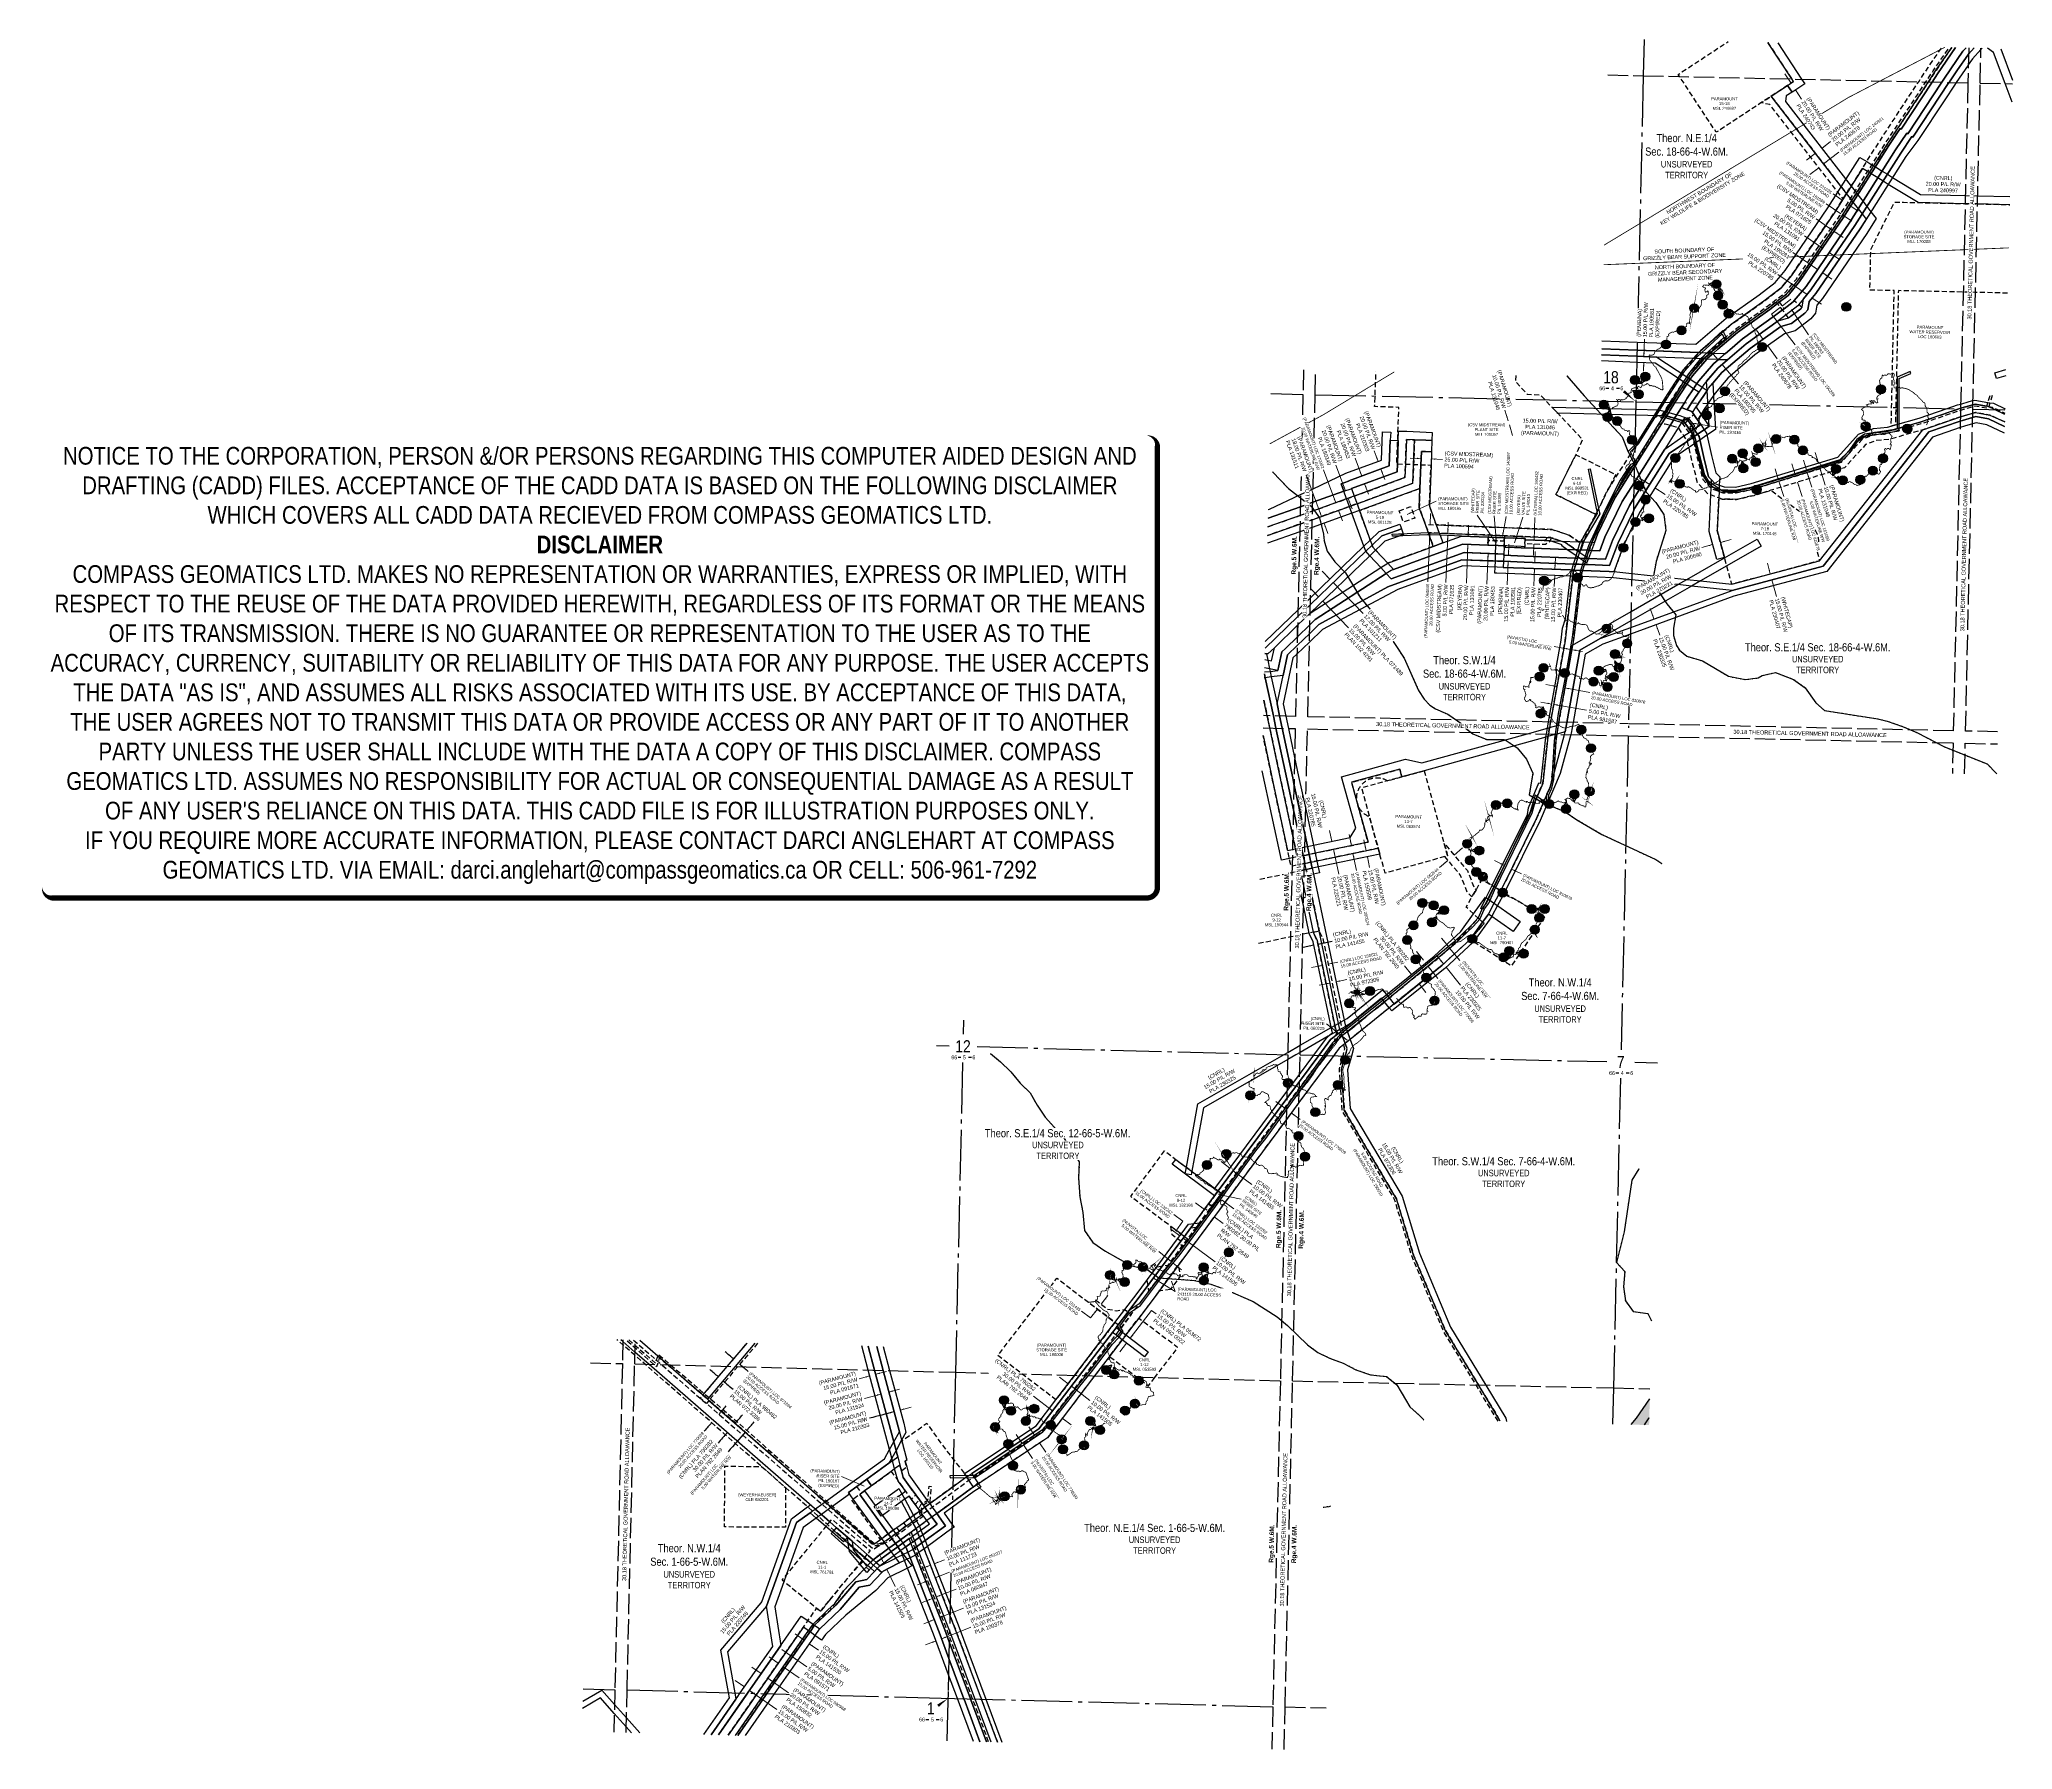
# Model space of a CAD drawing. Extents: x 393512 to 398378, y 6060644 to 6064862.
import ezdxf
from ezdxf.enums import TextEntityAlignment as Align

# ---------------------------------------------------------------- set-up
doc = ezdxf.new("R2010")
doc.units = 0
doc.header["$LTSCALE"] = 5
for name, pattern in [('DASHDOT2', [12.7, 6.35, -3.175, 0, -3.175]), ('foc-ACCESSROAD', [3.75, 2.5, -1.25]), ('foc-QUARTERLINE', [33, 25, -3, 2, -3]), ('foc-UNSURVEYED', [12.5, 10, -2.5]), ('foc-WHEELTRACKS', [2, 0.4, -1.6])]:
    doc.linetypes.add(name, pattern=pattern)
for name, color, linetype in [('10', 1, 'Continuous'), ('9', 3, 'Continuous'), ('AS-UNDERLAY-H', 141, 'Continuous'), ('AS-WILDLIFE', 131, 'DASHDOT2'), ('C-SYMBOL', 7, 'Continuous'), ('CG-NOTES', 7, 'Continuous'), ('D-TXT', 6, 'Continuous'), ('F-AR', 190, 'foc-ACCESSROAD'), ('F-RW', 190, 'Continuous'), ('F-WS', 190, 'foc-ACCESSROAD'), ('L-QSEC', 8, 'foc-QUARTERLINE'), ('L-SECLBL', 7, 'Continuous'), ('L-UNS-T', 3, 'Continuous'), ('L-USEC', 7, 'foc-UNSURVEYED'), ('P-PROPOSED', 10, 'Continuous'), ('T-CREEK', 160, 'Continuous'), ('T-WATER-H', 133, 'Continuous'), ('T-WATER-P3', 160, 'foc-WHEELTRACKS')]:
    doc.layers.add(name, color=color, linetype=linetype)
for name, color, linetype, lineweight in [('C-AR-T', 13, 'Continuous', 9), ('F-AR-T', 190, 'Continuous', 9), ('F-RW-T', 190, 'Continuous', 9), ('F-WS-T', 190, 'Continuous', 9)]:
    doc.layers.add(name, color=color, linetype=linetype, lineweight=lineweight)
doc.layers.add('DISCLAIMER', color=7, linetype='Continuous', plot=False)
doc.styles.add('175L', font='ARIALN.TTF', dxfattribs={"height": 20})
doc.styles.add('80', font='ARIALN.TTF', dxfattribs={"height": 10})
doc.styles.add('80CG', font='ARIALN.TTF', dxfattribs={"height": 10})
doc.styles.add('80L', font='ARIALN.TTF', dxfattribs={"height": 10})
doc.styles.add('A60', font='arial.ttf', dxfattribs={"height": 7.35})
doc.styles.add('A80', font='arial.ttf', dxfattribs={"height": 9.5})
doc.styles.add('AB100', font='arialbd.ttf', dxfattribs={"height": 11.5})
doc.styles.add('foc-LtypeFont', font='ARIALN.TTF', dxfattribs={"height": 7.35})
doc.styles.add('SIMPLEX', font='ARIALN.TTF')
doc.linetypes.add('foc-TOPO-flowdirection-NOLINE', pattern='A,0,[">",foc-LtypeFont,S=0.3,R=0,X=0,Y=-0.945],-20,[">",foc-LtypeFont,S=0.3,R=0,X=0,Y=-0.945],0', length=20)
doc.dimstyles.new('Compass 5 000', dxfattribs={"dimscale": 5, "dimtxt": 9, "dimasz": 2, "dimexe": 0.2, "dimexo": 0.0625, "dimgap": 0.5, "dimtad": 0, "dimtih": 1, "dimtoh": 1, "dimzin": 0, "dimdsep": 46, "dimtxsty": '80CG', "dimcen": 0.1, "dimse1": 1, "dimse2": 1, "dimclrd": 256, "dimclrt": 256, "dimaunit": 1, "dimadec": 4, "dimazin": 0, "dimtfac": 0.06, "dimtofl": 0, "dimtmove": 0, "dimatfit": 1, "dimfxl": 0.2, "dimtolj": 1, "dimtzin": 0, "dimlwd": -1, "dimarcsym": 0})

# ---------------------------------------------------------------- blocks, each defined once
blk = doc.blocks.new('*U417')
at = {"layer": 'AS-UNDERLAY-H'}
h = blk.add_hatch(color=256, dxfattribs=at)
h.dxf.hatch_style = 1
edge = h.paths.add_edge_path()
edge.add_arc((0, 0), 11, 0, 360)
at = {"layer": 'CG-NOTES', "color": 182}
blk.add_circle((0, 0), 11, dxfattribs=at)
at = {"color": 182, "style": '80L'}
blk.add_attdef('#', text='', height=10, dxfattribs=at).set_placement((0, 0), align=Align.MIDDLE_CENTER)
blk = doc.blocks.new('*U418')
at = {"layer": 'AS-UNDERLAY-H'}
h = blk.add_hatch(color=256, dxfattribs=at)
h.dxf.hatch_style = 1
edge = h.paths.add_edge_path()
edge.add_arc((0, 0), 11, 0, 360)
at = {"layer": 'CG-NOTES', "color": 182}
blk.add_circle((0, 0), 11, dxfattribs=at)
at = {"color": 182, "style": '80L'}
blk.add_attdef('#', text='', height=10, dxfattribs=at).set_placement((0, 0), align=Align.MIDDLE_CENTER)
blk = doc.blocks.new('*U419')
at = {"layer": 'AS-UNDERLAY-H'}
h = blk.add_hatch(color=256, dxfattribs=at)
h.dxf.hatch_style = 1
edge = h.paths.add_edge_path()
edge.add_arc((0, 0), 11, 0, 360)
at = {"layer": 'CG-NOTES', "color": 182}
blk.add_circle((0, 0), 11, dxfattribs=at)
at = {"color": 182, "style": '80L'}
blk.add_attdef('#', text='', height=10, dxfattribs=at).set_placement((0, 0), align=Align.MIDDLE_CENTER)
blk = doc.blocks.new('*U420')
at = {"layer": 'AS-UNDERLAY-H'}
h = blk.add_hatch(color=256, dxfattribs=at)
h.dxf.hatch_style = 1
edge = h.paths.add_edge_path()
edge.add_arc((0, 0), 11, 0, 360)
at = {"layer": 'CG-NOTES', "color": 182}
blk.add_circle((0, 0), 11, dxfattribs=at)
at = {"color": 182, "style": '80L'}
blk.add_attdef('#', text='', height=10, dxfattribs=at).set_placement((0, 0), align=Align.MIDDLE_CENTER)
blk = doc.blocks.new('L-SECLBL')
at = {"layer": '9', "color": 7}
for p, q in [((-5.1, -27.8), (-12.3, -27.8)), ((20.7, -27.8), (13.5, -27.8))]:
    blk.add_line(p, q, dxfattribs=at)
at = {"layer": '10', "color": 2, "style": 'SIMPLEX'}
blk.add_attdef('SEC', text='', height=30, dxfattribs=at).set_placement((0, 0), align=Align.MIDDLE)
at = {"layer": '10', "color": 5, "style": '80L'}
blk.add_attdef('TWP', text='', height=9.5, dxfattribs=at).set_placement((-14.4, -27.4), align=Align.MIDDLE_RIGHT)
blk.add_attdef('RGE', text='', height=9.5, dxfattribs=at).set_placement((3.6, -27.4), align=Align.MIDDLE_CENTER)
blk.add_attdef('MER', text='', height=9.5, dxfattribs=at).set_placement((23.2, -27.4), align=Align.MIDDLE_LEFT)
blk = doc.blocks.new('Disclaimer_Legal')
at = {"layer": 'DISCLAIMER', "color": 254, "flags": 128}
blk.add_lwpolyline([(-3613, -1105, 37.5, 37.5, 0), (4096, -1105, 37.5, 37.5, 0.414214), (4171, -1030, 37.5, 37.5, 0), (4171, 2079, 37.5, 0, 0.414214), (4096, 2154, 0, 0, 0), (-3613, 2154, 0, 0, 0.414214), (-3688, 2079, 0, 0, 0), (-3688, -1030, 0, 37.5, 0.414214)], format="xyseb", close=True, dxfattribs=at)
at = {"layer": 'DISCLAIMER', "color": 254, "insert": (242, 534), "char_height": 125, "width": 7717.57, "attachment_point": 5, "style": '80'}
blk.add_mtext('NOTICE TO THE CORPORATION, PERSON &/OR PERSONS REGARDING THIS COMPUTER AIDED DESIGN AND DRAFTING (CADD) FILES. ACCEPTANCE OF THE CADD DATA IS BASED ON THE FOLLOWING DISCLAIMER WHICH COVERS ALL CADD DATA RECIEVED FROM COMPASS GEOMATICS LTD.\\P{\\fArial Narrow|b1|i0|c0|p34;DISCLAIMER}\\PCOMPASS GEOMATICS LTD. MAKES NO REPRESENTATION OR WARRANTIES, EXPRESS OR IMPLIED, WITH RESPECT TO THE REUSE OF THE DATA PROVIDED HEREWITH, REGARDLESS OF ITS FORMAT OR THE MEANS OF ITS TRANSMISSION. THERE IS NO GUARANTEE OR REPRESENTATION TO THE USER AS TO THE ACCURACY, CURRENCY, SUITABILITY OR RELIABILITY OF THIS DATA FOR ANY PURPOSE. THE USER ACCEPTS THE DATA "AS IS", AND ASSUMES ALL RISKS ASSOCIATED WITH ITS USE. BY ACCEPTANCE OF THIS DATA, THE USER AGREES NOT TO TRANSMIT THIS DATA OR PROVIDE ACCESS OR ANY PART OF IT TO ANOTHER PARTY UNLESS THE USER SHALL INCLUDE WITH THE DATA A COPY OF THIS DISCLAIMER. COMPASS GEOMATICS LTD. ASSUMES NO RESPONSIBILITY FOR ACTUAL OR CONSEQUENTIAL DAMAGE AS A RESULT OF ANY USER\'S RELIANCE ON THIS DATA. THIS CADD FILE IS FOR ILLUSTRATION PURPOSES ONLY.\\PIF YOU REQUIRE MORE ACCURATE INFORMATION, PLEASE CONTACT DARCI ANGLEHART AT COMPASS GEOMATICS LTD. VIA EMAIL: darci.anglehart@compassgeomatics.ca OR CELL: 506-961-7292', dxfattribs=at)

msp = doc.modelspace()

# ---------------------------------------------------------------- hatches: boundary and pattern name
at = {"layer": 'T-WATER-H'}
h = msp.add_hatch(color=256, dxfattribs=at)
h.dxf.hatch_style = 1
h.paths.add_polyline_path([(397438.1, 6061445), (397482, 6061444), (397483.5, 6061508.7), (397450.6, 6061461)])

# ---------------------------------------------------------------- linework, layer by layer
at = {"layer": 'AS-WILDLIFE', "const_width": 2}
for points in [[(397370.9, 6064354.2), (397973.9, 6064718.6), (398211.6, 6064842.4)], [(397369.8, 6064305.9), (398368.8, 6064347.5)], [(396546.3, 6063864.1), (396678.9, 6063936.1), (396853.4, 6064041.5)]]:
    msp.add_lwpolyline(points, dxfattribs=at)
at = {"layer": 'AS-WILDLIFE', "const_width": 2, "flags": 128}
for points in [[(396904.2, 6062447), (396907.1, 6062447.1), (396909.3, 6062448.6), (396911.4, 6062450.1), (396913.6, 6062452.6), (396915.8, 6062452.4), (396920, 6062452.7), (396920.4, 6062456), (396922.7, 6062458.3), (396926.3, 6062457.6), (396928.5, 6062457.5), (396931.8, 6062457.5), (396934.2, 6062459.3), (396934.2, 6062462.5), (396934.1, 6062465.5), (396936.2, 6062465), (396934.6, 6062466.6), (396934.2, 6062469.2), (396935.4, 6062471.6), (396936.1, 6062474.2), (396935.9, 6062476.3), (396938, 6062477.6), (396940.6, 6062478.5), (396943.8, 6062478.5), (396946.1, 6062478.4), (396947.2, 6062481.4), (396948.8, 6062482.5), (396950.4, 6062484.4), (396951.6, 6062486.4), (396952.3, 6062488.9), (396952.1, 6062491), (396953.8, 6062492.4), (396954.4, 6062490.5), (396955.6, 6062492.7), (396954.9, 6062490.8), (396954.7, 6062488.5), (396954, 6062491.1), (396955.9, 6062490.3), (396957.7, 6062492.2), (396956.1, 6062494.4), (396954.1, 6062495.2), (396953.8, 6062498.3), (396952.3, 6062499.7), (396952.3, 6062501.9), (396953.9, 6062504.2), (396954.8, 6062506.6), (396954.1, 6062508.5), (396954.6, 6062510.5), (396955.1, 6062512.5), (396953.3, 6062514.6), (396952, 6062517.9), (396949.9, 6062520), (396948.6, 6062521.8), (396946.3, 6062522.8), (396945.1, 6062525.2), (396944.5, 6062528.4), (396945.5, 6062530.3), (396943.9, 6062531.9), (396942, 6062532.6), (396939.7, 6062534.2), (396937.6, 6062535.5), (396937, 6062538.5), (396933.3, 6062541.1), (396933.7, 6062543.1), (396932.6, 6062545.3), (396931.7, 6062543), (396932, 6062545.5), (396931.3, 6062548.6), (396931.3, 6062551.2), (396928.6, 6062550.1), (396927.9, 6062554.2), (396927.2, 6062557), (396925.6, 6062559.1), (396925.2, 6062561.9), (396924.2, 6062565.3), (396923.1, 6062568.9), (396921.8, 6062571.8), (396920.6, 6062574.3), (396919.2, 6062576.7), (396917.5, 6062578.6), (396916.3, 6062580.5), (396916.1, 6062583), (396914.1, 6062584.7), (396911.8, 6062585.4), (396910.2, 6062589), (396908.5, 6062590.4), (396906.7, 6062592.4), (396904.2, 6062593.6), (396902.1, 6062592.7), (396904.1, 6062592.6), (396906.2, 6062592.4), (396906.1, 6062594.6), (396905.2, 6062596.6), (396904.6, 6062598.6), (396904.3, 6062600.7), (396902.5, 6062603.3), (396902, 6062605.6), (396900.4, 6062607.4), (396899, 6062608.9), (396899.5, 6062610.9), (396898.4, 6062612.7), (396898.5, 6062615.1), (396897.2, 6062617.5), (396895, 6062618.8), (396893.3, 6062620.1), (396894.3, 6062622.4), (396894.2, 6062624.5), (396893.1, 6062627.2), (396892.5, 6062629.5), (396893.1, 6062632.7), (396892.7, 6062635.5), (396891, 6062637.3), (396889.2, 6062638.7), (396887.1, 6062639.4), (396888.1, 6062641.4), (396886.3, 6062644.5), (396885.6, 6062646.9), (396882.8, 6062649.6), (396882.5, 6062652.1), (396883.3, 6062654.7), (396882.6, 6062656.9), (396884.3, 6062658.1), (396885.4, 6062660.3), (396884.7, 6062662.4), (396884.3, 6062665.8), (396886.2, 6062666.9), (396887.8, 6062668.5), (396890.5, 6062670.2), (396891.9, 6062671.7), (396894, 6062672.6), (396896.9, 6062672.3), (396898.7, 6062674.1), (396901.8, 6062674.8), (396901.6, 6062676.9), (396902.5, 6062679.3), (396902.8, 6062682), (396905.5, 6062682.1), (396907.1, 6062683.4), (396909.5, 6062684), (396908.5, 6062686.4), (396910.1, 6062689.9), (396911, 6062692.6), (396911.3, 6062694.8), (396912.8, 6062697.8), (396914.2, 6062699.6), (396916.1, 6062701.5), (396917.9, 6062704.1), (396920.7, 6062705.7), (396923, 6062707.8), (396923.8, 6062711.2), (396924.8, 6062715.6), (396926.5, 6062718.2), (396927.5, 6062720.1), (396927.7, 6062723), (396929.4, 6062724.9), (396930.9, 6062727), (396928.3, 6062727.9), (396927.4, 6062730.1), (396926.6, 6062732.4), (396924.8, 6062733.2), (396922.2, 6062733.5), (396923.2, 6062731.6), (396924.7, 6062729.3), (396925.1, 6062731.4), (396928.1, 6062732), (396930.1, 6062730.8), (396931.8, 6062732.1), (396934.8, 6062732.8), (396937.2, 6062732.3), (396941, 6062731.4), (396943.5, 6062731.3), (396945.5, 6062732.4), (396947.9, 6062728.9), (396949.6, 6062726.5), (396947.7, 6062728.3), (396950.1, 6062727.1), (396950.5, 6062723.9), (396952.3, 6062721.1), (396952.2, 6062719), (396956.1, 6062715.6), (396958, 6062713.7), (396960.4, 6062713.5), (396962.6, 6062713), (396963.5, 6062710), (396962.8, 6062706.3), (396961, 6062705.1), (396959.2, 6062705.9), (396957.6, 6062703.6), (396956.5, 6062700.8), (396956.4, 6062698.4), (396958.4, 6062697.4), (396958.6, 6062693.8), (396961, 6062691), (396963.6, 6062689), (396965.9, 6062686.5), (396968.5, 6062685.1), (396971.4, 6062683.5), (396973.6, 6062682.2), (396975.4, 6062680.6), (396977.4, 6062679), (396978.7, 6062677.1), (396980.7, 6062675.7), (396982.7, 6062674.1), (396984.4, 6062672.3), (396986.3, 6062671), (396989.4, 6062670.5), (396992.3, 6062669.9), (396995.6, 6062671), (396998.7, 6062671.9), (397001.9, 6062670.9), (397000.8, 6062668.4), (396999.5, 6062665.7), (396997.6, 6062663.1), (396995.7, 6062661), (396996.1, 6062658.6), (396995.2, 6062656.8), (396994.4, 6062653), (396996.2, 6062651.1), (396997.1, 6062649.2), (396998.9, 6062647.1), (397000.6, 6062645.2), (397001.1, 6062642), (397003.1, 6062640.2), (397003.7, 6062637.7), (397005.6, 6062634.9), (397008.8, 6062634.8), (397012.1, 6062635.8), (397015.9, 6062636.4), (397018.8, 6062638), (397021.9, 6062640.7), (397025.3, 6062642.6), (397028.5, 6062645.2), (397031.4, 6062647.6), (397034.4, 6062650.2), (397038.3, 6062651.7), (397039.8, 6062648), (397042.9, 6062647.4), (397044.2, 6062645.6), (397045.5, 6062644), (397046.6, 6062642.1), (397048.2, 6062640.9), (397049.3, 6062639.2), (397051.1, 6062640.2), (397054.4, 6062637.7), (397056.2, 6062635.8), (397058.8, 6062634.1), (397062.1, 6062634.2), (397065.1, 6062631.8), (397066.9, 6062630.8), (397069.9, 6062628.6), (397073, 6062626.1), (397075.5, 6062624.8), (397076.9, 6062622.9), (397079.3, 6062621.4), (397081.7, 6062620.5), (397083.9, 6062618.4), (397087.5, 6062617.3), (397090.8, 6062617), (397093.7, 6062616.1), (397095.5, 6062613.8), (397096.4, 6062611.6), (397098.7, 6062609.6), (397101.2, 6062607.9), (397104.1, 6062606.5), (397107.5, 6062606), (397110, 6062604.7), (397113.3, 6062603.2), (397115, 6062601.4), (397117.2, 6062599.7), (397119.2, 6062598.4), (397120.9, 6062596.2), (397123, 6062597.4), (397120.4, 6062599.1), (397117.3, 6062600.8), (397115.4, 6062602.3), (397111.7, 6062602.3), (397113.9, 6062604), (397112, 6062601.4), (397114.2, 6062601.5), (397116.1, 6062600.6), (397118.7, 6062599.4), (397120.6, 6062596.4), (397123.4, 6062594.5), (397126, 6062592.9), (397129.4, 6062593.3), (397132.2, 6062593.4), (397134.5, 6062593), (397136.1, 6062594.5), (397138.5, 6062595.3), (397141.2, 6062597), (397144.3, 6062598.9), (397146.8, 6062598.9), (397147.4, 6062601.9), (397147.7, 6062604.5), (397150.8, 6062604), (397153.5, 6062604.7), (397154, 6062607), (397154.3, 6062609.8), (397156.1, 6062610.9), (397157, 6062613.3), (397159.2, 6062615), (397159.9, 6062619.5), (397161.4, 6062621.1), (397163.3, 6062622.3), (397164.7, 6062626), (397165.7, 6062629.5), (397168, 6062633.2), (397171, 6062635.5), (397173.4, 6062638), (397176.9, 6062640.7), (397179.3, 6062643.3), (397181.1, 6062646.9), (397182.5, 6062649.5), (397184.7, 6062651.4), (397187.1, 6062652.5), (397189.1, 6062655.2), (397191.7, 6062656.5), (397194.2, 6062657.3), (397198.3, 6062657.5), (397198.9, 6062659.6), (397200.5, 6062656.5), (397201.6, 6062654.3), (397203.7, 6062651.2), (397204.5, 6062649.3), (397203, 6062650.9), (397201.7, 6062653), (397198.8, 6062657.9), (397197.8, 6062661.6), (397198.1, 6062665.2), (397199.2, 6062668), (397199.2, 6062665.8), (397200.8, 6062664.1), (397203, 6062662.5), (397201.1, 6062663.3), (397201.1, 6062665.7), (397200.5, 6062670.4), (397201.8, 6062673), (397202.7, 6062675.6), (397203.1, 6062679.7), (397204.9, 6062682.9), (397206, 6062685.4), (397206.9, 6062688.7), (397208.4, 6062691.2), (397210.1, 6062693), (397212, 6062694.9), (397212.3, 6062697.1), (397214.4, 6062698), (397217, 6062699.6), (397215.9, 6062703.4), (397213.9, 6062705.3), (397212.8, 6062707.2), (397210, 6062709.6), (397209.2, 6062711.9), (397207.4, 6062714.8), (397208.9, 6062717.2), (397208, 6062715.3), (397206.7, 6062717.2), (397206.7, 6062715.1), (397208, 6062716.9), (397208, 6062718.9), (397206, 6062717.5), (397206.9, 6062715.6), (397205.9, 6062713), (397203.2, 6062712.8), (397199.3, 6062712.2), (397197.2, 6062713), (397194.7, 6062715.1), (397191.8, 6062716.9), (397190.1, 6062718), (397188.6, 6062720.8), (397184.6, 6062721.6), (397183.3, 6062723.9), (397179.1, 6062724.9), (397176.3, 6062726.1), (397173.9, 6062727), (397171.6, 6062728.9), (397170.5, 6062730.6), (397166.2, 6062732.1), (397164.3, 6062733), (397161.7, 6062733.9), (397158.8, 6062734.7), (397158.2, 6062736.7), (397155.9, 6062738.2), (397153.3, 6062738.9), (397150.5, 6062740.2), (397149.2, 6062741.7), (397146.8, 6062742.3), (397144.1, 6062743.2), (397142, 6062745.4), (397139, 6062746), (397136.3, 6062746.8), (397134.1, 6062747.4), (397131.3, 6062750.1), (397128.4, 6062750.8), (397125.5, 6062752.8), (397123.6, 6062755.2), (397121.4, 6062755.2), (397119.3, 6062757.4), (397117.3, 6062758.4), (397114.3, 6062760.6), (397112.2, 6062762.3), (397109.6, 6062764.3), (397107.6, 6062766), (397105, 6062768.1), (397102, 6062769.8), (397098.7, 6062770.9), (397096.9, 6062773), (397096.1, 6062774.9), (397095.1, 6062776.6), (397092.8, 6062777.4), (397090.1, 6062778.3), (397086.2, 6062781.3), (397084.2, 6062782.5), (397082.8, 6062785.9), (397082.2, 6062788.6), (397079.9, 6062790.9), (397078.9, 6062794.5), (397074.9, 6062796.4), (397072.3, 6062796), (397070.6, 6062794), (397072, 6062796.2), (397069.5, 6062795.2), (397067.7, 6062797.8), (397067.2, 6062801), (397063.9, 6062801.4), (397062.9, 6062803.8), (397059.8, 6062803.6), (397057.8, 6062807.2), (397055.7, 6062808.3), (397058.1, 6062810.1), (397057.4, 6062808), (397055.4, 6062811.5), (397053.7, 6062809.2), (397051.9, 6062810.2), (397052.4, 6062812.9), (397053.4, 6062815.6), (397051.3, 6062817.4), (397048.6, 6062819.1), (397045.7, 6062822), (397044.4, 6062824.6), (397042.5, 6062827), (397042.2, 6062829.9), (397041.4, 6062832.6), (397041.3, 6062835.2), (397042.5, 6062837.1), (397042.5, 6062841), (397042.8, 6062843.3), (397042.3, 6062845.3), (397041.1, 6062847.6), (397041.7, 6062850.3), (397043.1, 6062852.9), (397042.2, 6062856.1), (397041.4, 6062858.1), (397041.8, 6062860.6), (397040.7, 6062862.5), (397043.2, 6062860.3), (397043.6, 6062863.5), (397042.6, 6062861.5), (397042.2, 6062858.9), (397040.1, 6062862.2), (397037.3, 6062862.5), (397037.6, 6062866.7), (397036.6, 6062868.5), (397036.4, 6062870.6), (397037.1, 6062873.9), (397035, 6062875.6), (397035.2, 6062877.8), (397036.4, 6062876.1), (397035.4, 6062878.9), (397033.5, 6062882.3), (397033.5, 6062885.2), (397035.9, 6062886.7), (397038.4, 6062886.8), (397040.7, 6062887.9), (397043.4, 6062889.9), (397044.6, 6062891.6), (397045.8, 6062894.6), (397043.2, 6062893.6), (397045.5, 6062895.2), (397044.1, 6062897.9), (397045.7, 6062895.2), (397047.6, 6062894.2), (397049.9, 6062897.6), (397052, 6062898.4), (397053.8, 6062900.1), (397055.9, 6062902.2), (397058.4, 6062904), (397060.2, 6062905.5), (397062.1, 6062906.6), (397062.9, 6062908.8), (397063.9, 6062911.7), (397066, 6062911.1), (397068.9, 6062911.4), (397070.7, 6062912.8), (397072.9, 6062915.1), (397075.3, 6062918.9), (397076, 6062921.2), (397076.7, 6062923.6), (397076.9, 6062928.6), (397077.6, 6062931), (397079.2, 6062933.6), (397081.4, 6062932), (397080.3, 6062934.5), (397079.6, 6062937.6), (397079, 6062934.5), (397080.4, 6062936.3), (397081.5, 6062934.4), (397085.1, 6062935.4), (397085.9, 6062937.2), (397083.3, 6062939.1), (397082.9, 6062943), (397084.6, 6062944.5), (397085.7, 6062946.7), (397087, 6062942.3), (397086.3, 6062945.1), (397088.4, 6062946.8), (397087.3, 6062949.2), (397090.7, 6062946.5), (397093.7, 6062947.4), (397095.2, 6062944.3), (397095.9, 6062946.6), (397095, 6062949.2), (397092.8, 6062952.2), (397092.4, 6062954.3), (397093.4, 6062956), (397094.3, 6062958.8), (397095.9, 6062962.8), (397097.9, 6062963.9), (397100.9, 6062965.4), (397101.9, 6062967.4), (397102.8, 6062970), (397104.9, 6062968.6), (397105.7, 6062971.8), (397105.4, 6062968.7), (397102.9, 6062968.9), (397105.1, 6062969.7), (397107.3, 6062970.8), (397111, 6062972.6), (397114, 6062972.9), (397115.8, 6062975.2), (397116.9, 6062978), (397120, 6062977), (397118.4, 6062978.4), (397121.1, 6062978), (397123.7, 6062977.9), (397127, 6062979.4), (397129.4, 6062978.2), (397131.5, 6062977.2), (397132.1, 6062975.1), (397134.9, 6062972.1), (397137.3, 6062971.4), (397139, 6062970.4), (397139.2, 6062973.3), (397141.2, 6062971.3), (397142.5, 6062969.1), (397144.2, 6062968), (397146.2, 6062966.6), (397147.8, 6062965.3), (397150.1, 6062963.7), (397152.1, 6062962.9), (397153.4, 6062964.6), (397154.9, 6062962.3), (397156.9, 6062961.4), (397159.1, 6062960.9), (397157.4, 6062965), (397156.9, 6062968.8), (397157.9, 6062971.6), (397158.3, 6062974.3), (397158.8, 6062976.9), (397159.6, 6062979.1), (397161.9, 6062981.2), (397163.1, 6062983.6), (397166.5, 6062985.4), (397168.7, 6062985.3), (397170.8, 6062984.3), (397174.9, 6062982.3), (397177.4, 6062981), (397179.6, 6062980.2), (397179.3, 6062982.3), (397181.4, 6062982.1), (397182.7, 6062980.5), (397184.9, 6062979), (397187.8, 6062980.3), (397191.1, 6062981.1), (397193, 6062979.7), (397195, 6062980.5), (397197.3, 6062979.6), (397199.5, 6062980.7), (397201.8, 6062980.1), (397202.5, 6062977.6), (397204.8, 6062977.7), (397206.8, 6062977.3), (397208.9, 6062977.9), (397212.2, 6062977.8), (397212.2, 6062981.7), (397215, 6062983), (397217.7, 6062983.7), (397218.9, 6062986.1), (397221.6, 6062986.7), (397222.1, 6062983.6), (397222.4, 6062980.6), (397221.6, 6062982.4), (397218.5, 6062982.4), (397216.6, 6062983.6), (397214.9, 6062985.3), (397220, 6062986.3), (397220.9, 6062984), (397222.9, 6062981.7), (397225.5, 6062981.4), (397225.9, 6062978.3), (397227.4, 6062976.6), (397229.8, 6062975.6), (397232.4, 6062976), (397235.1, 6062976.2), (397238.1, 6062972.4), (397242.1, 6062968.9), (397241.2, 6062971.6), (397244, 6062973.3), (397245.4, 6062976.9), (397246.8, 6062980.4), (397249.6, 6062979.4), (397251.8, 6062980), (397255.8, 6062982.2), (397257.8, 6062983.8), (397259.4, 6062981.9), (397263.1, 6062980.7), (397265.1, 6062981.2), (397267.5, 6062979.8), (397271.6, 6062978.4), (397277.3, 6062980.4), (397277.1, 6062982.6), (397276.4, 6062984.9), (397277.8, 6062986.8), (397278.3, 6062983.1), (397276.8, 6062984.5), (397274.3, 6062986.7), (397276.2, 6062988.1), (397278.4, 6062988.9), (397280.8, 6062990.7), (397283.8, 6062989.6), (397286.2, 6062989.3), (397289.4, 6062987.2), (397291.4, 6062984.8), (397293.6, 6062982.9), (397296.1, 6062982), (397297.4, 6062980.4), (397298.9, 6062978.3), (397301.4, 6062978.5), (397304.2, 6062978.1), (397306.8, 6062978.7), (397308.9, 6062977.2), (397309.4, 6062974.9), (397312.1, 6062974.2), (397314.3, 6062972.8), (397316.4, 6062972.4), (397318.4, 6062971.3), (397320.7, 6062971.1), (397323, 6062968.4), (397325.7, 6062968.7), (397325.9, 6062971.5), (397326.8, 6062975), (397326.5, 6062977.2), (397326.5, 6062980.9), (397328.8, 6062983.1), (397330.7, 6062981.8), (397326.4, 6062985.5), (397328.7, 6062986.7), (397329.6, 6062989.1), (397330.9, 6062993.3), (397332.4, 6062994.7), (397333.3, 6062997.7), (397335, 6062999.3), (397335.5, 6063002.1), (397335.3, 6063005.2), (397337.6, 6063004), (397337.1, 6063002), (397338.2, 6063005.4), (397335.6, 6063009.6), (397333.1, 6063011.1), (397331.8, 6063012.9), (397330.9, 6063015.9), (397332.5, 6063017.8), (397333.1, 6063020.6), (397333, 6063023.3), (397332.6, 6063025.5), (397332.6, 6063027.8), (397330.5, 6063030.4), (397329.1, 6063032.6), (397329, 6063036), (397327.4, 6063039.3), (397325.8, 6063040.8), (397326.4, 6063044.6), (397326.6, 6063048.1), (397327.1, 6063052), (397328.7, 6063056.9), (397330.1, 6063054.5), (397329.6, 6063057.8), (397329.3, 6063061.6), (397330.8, 6063063.2), (397332.9, 6063064.3), (397333.4, 6063067.1), (397334.1, 6063069.3), (397334.8, 6063071.8), (397336.4, 6063073.3), (397339.1, 6063074.1), (397339.6, 6063076.2), (397339.1, 6063073.9), (397340.3, 6063075.7), (397338, 6063076.5), (397335.4, 6063075.2), (397333.6, 6063077.1), (397335.7, 6063078.6), (397336.4, 6063081.7), (397337.3, 6063084), (397338.3, 6063087.6), (397337.7, 6063089.9), (397337.1, 6063093.2), (397339.3, 6063095.1), (397341.7, 6063097.6), (397345.2, 6063099.1), (397342.6, 6063103.7), (397341.5, 6063105.8), (397343.6, 6063106.9), (397342.8, 6063110), (397340.5, 6063111.5), (397338.8, 6063113), (397338.7, 6063115.7), (397337.9, 6063120.8), (397335.7, 6063121.4), (397334.1, 6063124.4), (397333.1, 6063127.7), (397332.5, 6063130.7), (397331.5, 6063132.5), (397329.1, 6063133.1), (397328.1, 6063135.6), (397324.3, 6063137.4), (397321.6, 6063138.6), (397320, 6063140.5), (397318.9, 6063142.7), (397317, 6063145.1), (397317.8, 6063149.3), (397315.6, 6063151.3), (397315.6, 6063154.9), (397315.6, 6063157.4), (397315.8, 6063159.6), (397316.3, 6063157), (397316.6, 6063159.9), (397314.6, 6063160.5), (397314.5, 6063163), (397312.8, 6063164.7), (397311.7, 6063166.7), (397310.4, 6063168.3), (397309.4, 6063171.1), (397308.1, 6063172.6), (397306.2, 6063171.5), (397303.7, 6063170.6), (397301.7, 6063169.4), (397299, 6063168.2), (397297, 6063168.1), (397294.5, 6063168), (397291.8, 6063168), (397289.7, 6063166.5), (397287, 6063167), (397284.4, 6063165.4), (397282.2, 6063164.8), (397280.1, 6063164), (397277, 6063163.7), (397274.6, 6063163.2), (397272.5, 6063163.6), (397269.5, 6063164.1), (397267, 6063165.7), (397263.6, 6063166.8), (397261.8, 6063168.8), (397259.5, 6063170.4), (397257, 6063171.2), (397254.9, 6063171.9), (397253.2, 6063173.7), (397249.6, 6063176.1), (397248, 6063177.5), (397245.7, 6063179.8), (397243.8, 6063183.2), (397242, 6063186.5), (397239.2, 6063188.5), (397236.3, 6063189.6), (397234.8, 6063192.8), (397232.6, 6063194.6), (397230.4, 6063194.2), (397229.1, 6063196.4), (397228.8, 6063198.5), (397229.3, 6063200.5), (397230, 6063203), (397227.7, 6063203.9), (397225.5, 6063206.3), (397223.1, 6063207.7), (397223.1, 6063210.1), (397222.3, 6063212.3), (397221.5, 6063215), (397219.4, 6063215.3), (397217.1, 6063215), (397214.7, 6063214.4), (397211, 6063215.5), (397207, 6063215.1), (397204.9, 6063212.9), (397201.8, 6063214.2), (397203.4, 6063217.8), (397200.8, 6063220.1), (397200.9, 6063222.6), (397199.4, 6063224.5), (397196.4, 6063225.6), (397194.3, 6063228.7), (397192.1, 6063229.5), (397189.2, 6063230.7), (397190.2, 6063233.3), (397187.2, 6063233.6), (397185, 6063230.2), (397180.8, 6063228.9), (397178.6, 6063228.5), (397177.2, 6063230.4), (397175.5, 6063233.1), (397174.1, 6063235.3), (397174.7, 6063237.6), (397176.1, 6063240), (397176.9, 6063242.9), (397178.4, 6063245.2), (397177.4, 6063247.4), (397176.6, 6063249.4), (397176.4, 6063251.8), (397175.1, 6063254.4), (397175.4, 6063258.7), (397172.3, 6063259.3), (397171.9, 6063262.1), (397171.8, 6063265), (397172.5, 6063267.1), (397175.1, 6063266.8), (397176.8, 6063264.6), (397179.2, 6063265), (397182, 6063265.2), (397185.8, 6063263.4), (397185.2, 6063268.5), (397186.5, 6063271.5), (397187.7, 6063274.6), (397187.7, 6063277), (397189.5, 6063275.1), (397191.1, 6063277.2), (397189.1, 6063278), (397190.2, 6063283.5), (397190.3, 6063285.6), (397190, 6063287.7), (397192.8, 6063287.7), (397196.8, 6063288.2), (397200.1, 6063289.6), (397201.7, 6063292), (397203.8, 6063291.5), (397206.5, 6063289.5), (397209.3, 6063289), (397211.3, 6063290.5), (397211.3, 6063294.1), (397212.9, 6063297.2), (397214.6, 6063298.5), (397214.9, 6063300.7), (397215, 6063302.8), (397210.4, 6063306.4), (397212.1, 6063312.7), (397214.3, 6063313.9), (397218.5, 6063313.2), (397221.2, 6063313.2), (397219.5, 6063315.7), (397218.8, 6063318.3), (397221.4, 6063318.6), (397224.7, 6063317.5), (397227.4, 6063317.7), (397231.6, 6063315.8), (397234.4, 6063314.3), (397238.3, 6063314.8), (397237.5, 6063317.4), (397238.8, 6063315.1), (397240, 6063308.7), (397240.9, 6063306.4), (397244.3, 6063306.4), (397247, 6063306.2), (397249.5, 6063306.8), (397251.5, 6063305.3), (397251.3, 6063307.3), (397253, 6063308.8), (397255, 6063307.6), (397256.2, 6063306), (397258.1, 6063304.1), (397260.5, 6063302.4), (397263.1, 6063301.3), (397265.8, 6063300.6), (397268.4, 6063299.8), (397270.7, 6063299.3), (397273.9, 6063299), (397271.8, 6063300.1), (397274.6, 6063300.1), (397277.8, 6063298.4), (397281.4, 6063298.3), (397284.8, 6063297.5), (397287.2, 6063295.6), (397290.7, 6063296.6), (397293, 6063296.7), (397296.2, 6063294.5), (397298.2, 6063294.3), (397300.2, 6063293.3), (397302.8, 6063291.8), (397304.7, 6063291.2), (397307.3, 6063291), (397309.5, 6063290.3), (397310.1, 6063285.6), (397312.3, 6063284.2), (397315.2, 6063286.2), (397318.1, 6063284.3), (397320.7, 6063283.5), (397322.2, 6063285), (397324, 6063286.3), (397326.4, 6063287.2), (397329.2, 6063285.3), (397331.6, 6063283), (397337.4, 6063281.9), (397339.9, 6063279.3), (397343, 6063279.2), (397345.8, 6063278.2), (397344.2, 6063279.8), (397345.2, 6063281.7), (397347.1, 6063282.6), (397349.2, 6063280.6), (397351.6, 6063278.8), (397353.3, 6063277), (397355.2, 6063279.1), (397357.4, 6063277), (397360.1, 6063273.1), (397359.8, 6063270.5), (397360.6, 6063268), (397363.7, 6063267.1), (397364.5, 6063270.6), (397365, 6063273.5), (397364.1, 6063278.1), (397365.1, 6063276.3), (397364.1, 6063272.2), (397364.2, 6063274.4), (397367.2, 6063273.9), (397367.8, 6063275.9), (397369.8, 6063280.5), (397372.3, 6063281.1), (397376.8, 6063279.4), (397377.1, 6063282.6), (397379.2, 6063284.2), (397382.1, 6063285.3), (397381.6, 6063287.2), (397378, 6063287.5), (397377.1, 6063285), (397379.2, 6063290.7), (397377.5, 6063289.4), (397374.9, 6063289.7), (397374, 6063287.9), (397373.4, 6063285.6), (397374, 6063283.6), (397374.3, 6063285.8), (397374, 6063287.8), (397374, 6063290.4), (397374.9, 6063293.8), (397377, 6063295.2), (397377.6, 6063298.1), (397377.5, 6063301.6), (397376.5, 6063304.5), (397374.8, 6063308.2), (397372.7, 6063307.9), (397369.4, 6063308.1), (397367.4, 6063307.6), (397369.5, 6063309.7), (397369.8, 6063313.3), (397371.9, 6063315.3), (397376.4, 6063317.3), (397379.8, 6063318.3), (397384.4, 6063319.8), (397390, 6063320.4), (397391.5, 6063317), (397393.4, 6063314.9), (397395.6, 6063315.5), (397398.6, 6063316.2), (397400.2, 6063317.8), (397398.6, 6063319.5), (397398.8, 6063322), (397398.9, 6063324.6), (397399.8, 6063321.3), (397398.7, 6063324), (397399.5, 6063321.7), (397401, 6063323.3), (397401.6, 6063321.3), (397401.9, 6063323.4), (397400.7, 6063326.3), (397398.8, 6063327.8), (397396.7, 6063328.6), (397400.2, 6063327.2), (397402, 6063324.5), (397405.5, 6063322.6), (397407.7, 6063321.1), (397409.6, 6063323.9), (397412.3, 6063326.2), (397413.7, 6063330.4), (397414.3, 6063332.4), (397414.6, 6063334.5), (397414.1, 6063338.1), (397416.2, 6063338.3), (397413.2, 6063338.8), (397414.9, 6063342.5), (397416.5, 6063344.2), (397414.8, 6063347.3), (397414.5, 6063350.4), (397416.4, 6063351.8), (397417.6, 6063353.5), (397418.4, 6063357.3), (397420.3, 6063359.2), (397422, 6063361.9), (397423.3, 6063365.1), (397424.7, 6063370.5), (397426.9, 6063373), (397427.1, 6063371), (397427, 6063368.4), (397424.7, 6063368.4), (397424.8, 6063370.8), (397426.4, 6063374.1), (397429.4, 6063377.4), (397431.2, 6063380.1), (397430.7, 6063383.7), (397429.3, 6063379.9), (397427, 6063380.4), (397428.6, 6063385.4), (397430.8, 6063384.8), (397432.7, 6063387.4), (397431.7, 6063392.1), (397430, 6063390.6), (397428.2, 6063391.8), (397426.8, 6063389.8), (397423.5, 6063388.4), (397421.5, 6063389.6), (397419.1, 6063390.7), (397416.8, 6063392.4), (397415.7, 6063394.1), (397415.9, 6063396.5), (397416.2, 6063399.1), (397414, 6063396.8), (397411.9, 6063397.1), (397407.6, 6063397), (397404.5, 6063396.2), (397401.3, 6063399), (397400.4, 6063401), (397398.1, 6063402.9), (397396.2, 6063404.5), (397394.9, 6063406.8), (397392.9, 6063406.3), (397391.7, 6063408.3), (397391.1, 6063411.3), (397392.7, 6063414.1), (397391.2, 6063417.1), (397389.1, 6063418.4), (397386.5, 6063417.3), (397383.2, 6063415.4), (397381.7, 6063411.5), (397380, 6063413.4), (397380.9, 6063410.8), (397378.5, 6063410.4), (397376.9, 6063411.8), (397376, 6063409.4), (397378.4, 6063408.5), (397380.4, 6063410.8), (397379.1, 6063409.1), (397376.3, 6063409.9), (397374.1, 6063407.2), (397370.3, 6063404.6), (397367.7, 6063404), (397364.7, 6063401.4), (397362.6, 6063399.4), (397360.2, 6063397.4), (397358, 6063395.6), (397355.6, 6063395.6), (397357.8, 6063395), (397355, 6063395.4), (397353.1, 6063394.7), (397350.1, 6063395.1), (397347.6, 6063397.4), (397345.5, 6063399.1), (397343.5, 6063400.8), (397341, 6063401.6), (397338.7, 6063403.1), (397337, 6063401.7), (397334.2, 6063404.4), (397332.4, 6063407.2), (397331, 6063411), (397330.1, 6063413.5), (397328.5, 6063416.4), (397326.3, 6063417.9), (397323.6, 6063418.2), (397320.8, 6063418.8), (397318.3, 6063418.4), (397315.9, 6063418.7), (397313.8, 6063419), (397311.8, 6063420), (397309.3, 6063420.5), (397307.6, 6063423), (397305.9, 6063420.9), (397303.5, 6063419.9), (397300, 6063419.7), (397298.5, 6063421.5), (397297.7, 6063424.1), (397294.6, 6063423.8), (397291.8, 6063425.2), (397289.1, 6063425.7), (397286.8, 6063427.9), (397285, 6063429.7), (397282.4, 6063430.8), (397279.8, 6063429.9), (397277.5, 6063427.8), (397275.3, 6063427.2), (397274.1, 6063430.3), (397273.7, 6063432.7), (397272.1, 6063434.4), (397271.8, 6063436.7), (397270.4, 6063438.4), (397269.3, 6063440.7), (397266.9, 6063441.5), (397264.9, 6063440.9), (397263.1, 6063441.7), (397260.6, 6063442.6), (397258.5, 6063442.8), (397255.5, 6063441.5), (397253.9, 6063442.8), (397251.5, 6063443.7), (397250.2, 6063445.7), (397248.2, 6063447.7), (397245.9, 6063447.6), (397243.9, 6063446.2), (397241, 6063444.7), (397238.9, 6063444.5), (397237.7, 6063446.7), (397236.4, 6063449.7), (397235.2, 6063452.3), (397232.7, 6063452.6), (397230.6, 6063454.3), (397228.6, 6063455.1), (397227.6, 6063453.3), (397225.2, 6063454.2), (397223.9, 6063455.8), (397221.8, 6063455.3), (397220.4, 6063453.5), (397218.3, 6063453.4), (397217.8, 6063455.5), (397216.9, 6063458), (397214.5, 6063457.9), (397211.8, 6063460.9), (397209.3, 6063459.6), (397210.6, 6063461.9), (397210.2, 6063465.6), (397208.5, 6063467.2), (397208.2, 6063469.9), (397208.5, 6063472), (397209.3, 6063475.2), (397211, 6063477.6), (397210.1, 6063480.6), (397210.1, 6063483.7), (397209.2, 6063486.1), (397209.5, 6063488.4), (397210, 6063490.8), (397210.7, 6063493.5), (397212.1, 6063495.2), (397212.6, 6063497.3), (397213.8, 6063500), (397215.2, 6063502.1), (397216.9, 6063500.8), (397218.6, 6063502.4), (397220.4, 6063503.7), (397220.3, 6063506.1), (397221, 6063508.7), (397220.1, 6063511), (397221.2, 6063512.9), (397222.9, 6063515.6), (397224.9, 6063514.9), (397227.2, 6063515.4), (397229.3, 6063515.9), (397231.3, 6063517.1), (397233.8, 6063518.3), (397235.8, 6063520), (397236.8, 6063521.7), (397239.3, 6063523.3), (397240.5, 6063525.4), (397240.4, 6063527.6), (397242.4, 6063528.3), (397245.3, 6063529.9), (397248.2, 6063530.9), (397250.5, 6063532.6), (397253.3, 6063532.6), (397256.2, 6063533), (397258.4, 6063535.3), (397260.7, 6063534.7), (397262.4, 6063536.3), (397265.6, 6063536), (397268.1, 6063536.1), (397270.9, 6063537.5), (397273.1, 6063538.1), (397276.5, 6063538.6), (397279.1, 6063540.8), (397281.4, 6063542.3), (397283.5, 6063543.8), (397285.7, 6063546.2), (397286.8, 6063549.2), (397289.8, 6063549.1), (397292.9, 6063550.2), (397295.4, 6063550.5), (397298.4, 6063550.6), (397300.9, 6063549.2), (397303, 6063547.4), (397304.1, 6063544.4), (397305.2, 6063541.5), (397305.8, 6063539.1), (397305.6, 6063536.4), (397305, 6063534), (397306.1, 6063531.3), (397306.8, 6063527.7), (397307.2, 6063524.7), (397307.9, 6063522.7), (397310.5, 6063520.7), (397314.2, 6063518.7), (397317.4, 6063517.2), (397319.2, 6063513.6), (397321.8, 6063513.1), (397324.5, 6063515.6), (397326.9, 6063516.7), (397328.8, 6063514.2), (397330.3, 6063511.1), (397332.8, 6063510.2), (397336.5, 6063508.8), (397339.7, 6063509), (397341.9, 6063509.8), (397345.1, 6063509.7), (397347.2, 6063511.2), (397349.9, 6063511.5), (397352.4, 6063512.7), (397354.9, 6063513.5), (397357.3, 6063513.9), (397360.1, 6063514.8), (397362.2, 6063516.8), (397364.4, 6063517.3), (397365.9, 6063519.3), (397366.7, 6063521.4), (397368.9, 6063523.6), (397371.6, 6063525.5), (397374, 6063526.3), (397377.2, 6063526.4), (397379.5, 6063526), (397382.7, 6063527), (397385.2, 6063529.2), (397387.3, 6063530.3), (397389.1, 6063533), (397391.3, 6063535.2), (397392.6, 6063537.9), (397393.2, 6063540.6), (397394.3, 6063543.5), (397396.3, 6063546.1), (397396.7, 6063548.7), (397397.7, 6063551.5), (397398, 6063553.7), (397399.1, 6063555.9), (397399.6, 6063558.8), (397401, 6063561.5), (397401.8, 6063563.7), (397402.3, 6063566.6), (397402.4, 6063569.2), (397403.8, 6063570.8), (397405.1, 6063573.8), (397406.9, 6063575.7), (397406.9, 6063578), (397406.6, 6063580.5), (397407.5, 6063582.9), (397408.6, 6063585.1), (397410.3, 6063586.6), (397411.2, 6063589.5), (397411.6, 6063591.6), (397412.5, 6063594.4), (397412.4, 6063597.4), (397412.9, 6063599.8), (397414.3, 6063601.6), (397415.8, 6063603.6), (397417.2, 6063605.6), (397418, 6063607.7), (397419, 6063609.5), (397418.5, 6063613.3), (397419.1, 6063616.5), (397420.1, 6063619.8), (397421.5, 6063622.6), (397423.1, 6063624.7), (397424.9, 6063626.5), (397426.5, 6063628.9), (397428, 6063631.3), (397429.6, 6063634.4), (397431.1, 6063636.9), (397431.9, 6063639.4), (397433, 6063643), (397434.8, 6063646.4), (397436.2, 6063648.4), (397438.4, 6063648.4), (397439.9, 6063650.2), (397441.3, 6063652.9), (397442.5, 6063654.7), (397441.4, 6063657.1), (397441.3, 6063659.7), (397443.1, 6063661.5), (397444.2, 6063663.7), (397446.3, 6063665.3), (397446.5, 6063667.5), (397445.9, 6063669.7), (397445.4, 6063672.3), (397448.8, 6063672.1), (397450.6, 6063673.3), (397453.3, 6063674), (397455.6, 6063674.9), (397457.6, 6063674.3), (397459, 6063676.6), (397461.3, 6063675.9), (397463.5, 6063675.9), (397466.2, 6063674.5), (397466.5, 6063677), (397465.6, 6063680.2), (397463.4, 6063680.6), (397462.7, 6063682.8), (397461, 6063683.9), (397460.4, 6063686.6), (397461.4, 6063688.4), (397463.4, 6063687.6), (397463.5, 6063690), (397464.7, 6063692.3), (397464.9, 6063694.8), (397468.9, 6063696.3), (397468.5, 6063701.2), (397468.2, 6063703.8), (397468.9, 6063707.1), (397469.2, 6063709.9), (397468.1, 6063713.4), (397469.1, 6063715.6), (397470.9, 6063718.1), (397473.4, 6063718.2), (397473.9, 6063720.7), (397472.6, 6063723.8), (397472.8, 6063726), (397472.8, 6063728.1), (397471.8, 6063730.4), (397471.4, 6063733), (397471, 6063735.1), (397470.6, 6063737.1), (397469.6, 6063739.2), (397468.6, 6063741.4), (397469.3, 6063743.7), (397468, 6063745.3), (397467, 6063747.1), (397466.5, 6063749.2), (397464.1, 6063749.5), (397460.7, 6063748), (397460.5, 6063751.7), (397458.4, 6063752.4), (397456.1, 6063754), (397454.4, 6063755.3), (397455.6, 6063758.9), (397455.7, 6063761.1), (397457.6, 6063763.6), (397456.3, 6063765.2), (397455.1, 6063767.4), (397455, 6063770), (397456.3, 6063772.9), (397458, 6063774.3), (397454.8, 6063775.3), (397452.3, 6063776.6), (397450, 6063777.4), (397447.7, 6063779.1), (397446.3, 6063781), (397445.2, 6063783.4), (397443.2, 6063782.6), (397441.5, 6063783.8), (397439.3, 6063784.4), (397438.6, 6063786.4), (397437.6, 6063788.3), (397435.4, 6063788.9), (397435, 6063790.9), (397435.1, 6063793.2), (397432.9, 6063793.7), (397430.7, 6063794.2), (397428.8, 6063796), (397425.9, 6063797.3), (397425.4, 6063801.6), (397424.4, 6063804.6), (397424.2, 6063807.2), (397425.8, 6063808.9), (397426.9, 6063811.3), (397430.3, 6063813), (397432.3, 6063814.8), (397433.9, 6063817.4), (397434.5, 6063820.5), (397436.5, 6063823.2), (397438.5, 6063825), (397440.3, 6063827.4), (397441.8, 6063830.8), (397442.9, 6063833.3), (397444.2, 6063836.9), (397442.8, 6063839.8), (397444.5, 6063842.5), (397445.2, 6063845.4), (397446.4, 6063847.6), (397447.6, 6063850.3), (397448.8, 6063852.2), (397449.5, 6063854.7), (397448.2, 6063858.6), (397446.4, 6063860.6), (397443, 6063862.3), (397440.6, 6063864), (397441, 6063866.9), (397440.1, 6063869.1), (397440.1, 6063871.2), (397439.2, 6063873.8), (397438.3, 6063876.8), (397437, 6063879.1), (397436.2, 6063881.6), (397438.6, 6063882.6), (397436.7, 6063884.2), (397434.9, 6063885.5), (397433.3, 6063888), (397433.6, 6063890.5), (397434.7, 6063893.8), (397433.9, 6063896), (397432.2, 6063897.2), (397430.5, 6063895), (397428.4, 6063894.6), (397427.5, 6063897.1), (397424.2, 6063896.4), (397421.4, 6063897.8), (397420, 6063900.6), (397417.1, 6063900.8), (397415.4, 6063902.3), (397413.5, 6063903.6), (397412.6, 6063906), (397411.5, 6063907.8), (397409.7, 6063909.8), (397407.4, 6063909), (397406, 6063910.8), (397404.4, 6063912.8), (397405, 6063914.8), (397406.1, 6063917), (397405.2, 6063919.2), (397404.1, 6063921), (397404.4, 6063923.4), (397405.1, 6063925.5), (397402.9, 6063925.8), (397400.3, 6063925.1), (397397.9, 6063925.7), (397396.3, 6063927.9), (397394.4, 6063928.6), (397392.9, 6063930.2), (397391, 6063932.4), (397389.9, 6063934.1), (397388.7, 6063935.9), (397387.8, 6063938.1), (397385.1, 6063940.4), (397386.9, 6063941.7), (397387.3, 6063944.2), (397387.6, 6063941.1), (397387, 6063944.4), (397386.9, 6063946.6), (397384.3, 6063947.5), (397382.1, 6063946.3), (397382.4, 6063948.6), (397385.2, 6063950), (397385, 6063953.5), (397386.7, 6063949.5), (397389.1, 6063950.3), (397391.2, 6063951), (397392, 6063953.9), (397394.1, 6063953.3), (397395.9, 6063955), (397398.1, 6063956.2), (397400.1, 6063957), (397402.5, 6063957.7), (397404.2, 6063960), (397405.5, 6063962.6), (397405.1, 6063964.7), (397404.7, 6063969), (397403.8, 6063971.4), (397401.3, 6063974.2), (397403.2, 6063972.1), (397405.4, 6063972.5), (397407.3, 6063973.9), (397410.6, 6063972.5), (397411.8, 6063970.7), (397413.1, 6063973.4), (397415.3, 6063972.5), (397418.3, 6063972.9), (397420.3, 6063973.3), (397422.8, 6063974.7), (397425.6, 6063975.6), (397425.4, 6063978), (397427.5, 6063979.4), (397430, 6063981.8), (397429.6, 6063985.7), (397431.3, 6063986.9), (397432.7, 6063989.3), (397435.3, 6063989.8), (397437.6, 6063990.5), (397437.5, 6063992.5), (397437.6, 6063995.1), (397438.6, 6063997.7), (397439.2, 6064000.4), (397441.4, 6064000.2), (397443.5, 6064001.9), (397445.5, 6064002.2), (397448.3, 6064002.7), (397451.6, 6064000.5), (397454.1, 6064000.5), (397453.1, 6064003.3), (397454.9, 6064006.2), (397457.3, 6064004.6), (397459.3, 6064004), (397461.6, 6064002.4), (397462.7, 6064004.4), (397464.3, 6064007.4), (397464.7, 6064009.7), (397464.2, 6064012.2), (397463, 6064014.1), (397464.8, 6064012.2), (397465.9, 6064010.4), (397467, 6064008.5), (397469.6, 6064008.7), (397472.2, 6064009.6), (397475.1, 6064010.9), (397476.5, 6064013.3), (397478.3, 6064012.1), (397480.5, 6064011.4), (397482.8, 6064008.5), (397484.4, 6064006.9), (397486.4, 6064008.5), (397488.7, 6064007.4), (397491.4, 6064006.2), (397493.8, 6064006.3), (397496.2, 6064006.2), (397498.1, 6064005.5), (397499.6, 6064003.3), (397501.5, 6064004.1), (397503.3, 6064003.1), (397504.6, 6064001.5), (397506.8, 6064000.4), (397509, 6063999.7), (397509.8, 6063997.8), (397512.8, 6063997.5), (397514.6, 6063998.9), (397515.7, 6063997.2), (397516.7, 6063999.5), (397515.5, 6064003), (397515.9, 6064006), (397515.3, 6064010.5), (397514.9, 6064013.9), (397514.9, 6064017.1), (397514.1, 6064020.2), (397513.8, 6064023.3), (397512.6, 6064026.5), (397511.1, 6064028.6), (397510.4, 6064031.7), (397508.9, 6064033.4), (397507.5, 6064036), (397506.1, 6064038.9), (397505.2, 6064041), (397504, 6064043.1), (397502.3, 6064045.4), (397500.9, 6064048), (397499.7, 6064050.4), (397498.8, 6064053.4), (397496.5, 6064054.3), (397494.6, 6064056.3), (397492.8, 6064058), (397491.6, 6064061.2), (397490.2, 6064063.1), (397487.9, 6064065.6), (397486.6, 6064067.1), (397485.3, 6064068.9), (397483.6, 6064070.5), (397483.3, 6064072.9), (397482.9, 6064075.4), (397483.6, 6064078.4), (397481.8, 6064081.4), (397482.9, 6064083.5), (397486.6, 6064082.5), (397490.1, 6064083.1), (397492.8, 6064084.1), (397494.3, 6064085.8), (397495.2, 6064087.7), (397495.6, 6064089.7), (397497.1, 6064092.3), (397499.1, 6064094.1), (397501.5, 6064096.3), (397504.2, 6064097.8), (397506.7, 6064098.6), (397508.8, 6064099.4), (397509.9, 6064102.2), (397511.7, 6064103.1), (397514.6, 6064103.5), (397515.7, 6064105.2), (397517.3, 6064106.5), (397520.3, 6064105.6), (397522.6, 6064105.9), (397522.1, 6064109.4), (397523.5, 6064111), (397523.7, 6064113), (397525.8, 6064112.6), (397527.5, 6064111.1), (397527.5, 6064114), (397527.1, 6064116.1), (397525.7, 6064119.9), (397525.8, 6064122.8), (397525.9, 6064125.7), (397526.5, 6064129.2), (397529.3, 6064129.7), (397530.7, 6064131.7), (397529.7, 6064134.2), (397532.6, 6064136.6), (397535.1, 6064138.1), (397537.2, 6064138.8), (397538.8, 6064140.1), (397542.3, 6064139.2), (397543.8, 6064140.6), (397546.3, 6064141.1), (397548.7, 6064142.2), (397551.6, 6064141.7), (397553.9, 6064142), (397557.2, 6064142.5), (397559.5, 6064143.7), (397561.8, 6064145.2), (397562.9, 6064143), (397564.4, 6064141.2), (397567.1, 6064142.1), (397565.2, 6064144), (397568.6, 6064146.1), (397570.4, 6064148.7), (397570.6, 6064152.3), (397574.2, 6064153.7), (397574.6, 6064156.8), (397575, 6064161.3), (397578.4, 6064162.6), (397580.5, 6064161), (397582.7, 6064162.8), (397582.7, 6064160.5), (397581.3, 6064162.1), (397581.4, 6064164.5), (397581.9, 6064167.2), (397582.1, 6064171.2), (397582.6, 6064173.3), (397582.6, 6064175.7), (397584.1, 6064177.2), (397583.2, 6064179), (397582.4, 6064182.1), (397583.4, 6064184.7), (397584.2, 6064187.4), (397585.9, 6064190.1), (397588.1, 6064191.6), (397589.3, 6064195), (397591.4, 6064195.9), (397592, 6064199), (397591.6, 6064196.5), (397593.4, 6064198.4), (397594.1, 6064196.2), (397595.1, 6064193.4), (397598.1, 6064192.7), (397602.2, 6064192.7), (397603.7, 6064190.5), (397603.6, 6064194.4), (397604.4, 6064197.4), (397606.1, 6064200.6), (397607.8, 6064202.2), (397609.8, 6064204.7), (397610.4, 6064206.7), (397610.9, 6064209.9), (397611, 6064212.9), (397610.9, 6064215.7), (397611.4, 6064218.1), (397612.7, 6064219.8), (397614.7, 6064219.7), (397616.9, 6064219.3), (397619, 6064220.7), (397621.3, 6064220.9), (397621.5, 6064222.9), (397623.8, 6064223.8), (397624.7, 6064225.8), (397623.6, 6064228.9), (397624.5, 6064231.3), (397626.7, 6064231.6), (397627.9, 6064233.4), (397627.9, 6064236), (397627.2, 6064237.9), (397628.1, 6064239.9), (397626.2, 6064241.4), (397624.3, 6064239.4), (397621.3, 6064238.1), (397620.2, 6064240.2), (397619.2, 6064244.3), (397621, 6064246.7), (397620.2, 6064249.3), (397618, 6064248.9), (397616.3, 6064250.3), (397614.1, 6064252.2), (397615.9, 6064254), (397616.5, 6064255.9), (397619.5, 6064255.8), (397622.5, 6064255.3), (397625, 6064255.9), (397627.9, 6064254.7), (397629.6, 6064256.4), (397629.4, 6064258.6), (397630.3, 6064256.5), (397633.5, 6064255.4), (397635.2, 6064253.7), (397635.6, 6064251.6), (397637.3, 6064250.2), (397639.9, 6064250.7), (397641.7, 6064249.3), (397641.1, 6064246.3), (397643.1, 6064244.8), (397642.9, 6064242.1), (397645.4, 6064240.6), (397647.6, 6064240.9), (397650.2, 6064240.1), (397652, 6064241.6), (397652.8, 6064244.5), (397652.9, 6064247.4), (397655, 6064248), (397656.8, 6064246.6), (397655.5, 6064244.3), (397654.6, 6064242.2), (397651.7, 6064244.6), (397653.7, 6064245), (397655.2, 6064243.4), (397657, 6064241.7), (397655.3, 6064239.8), (397657.2, 6064240.6), (397658.9, 6064238.3), (397661.5, 6064237.4), (397658.6, 6064240.1), (397660.7, 6064241.4), (397661.8, 6064243.6), (397662.7, 6064241.6), (397661.2, 6064243.9), (397658.9, 6064245.5), (397658.2, 6064248.5), (397657.8, 6064246.1), (397658.3, 6064244), (397655.9, 6064241.4), (397655.3, 6064238.6), (397653.3, 6064236.1), (397651.3, 6064234), (397651.9, 6064232.1), (397653.3, 6064230), (397655.2, 6064230.7), (397654.4, 6064228.3), (397653.6, 6064224.7), (397654.6, 6064221.8), (397655.6, 6064219.9), (397656, 6064217.9), (397656.4, 6064215.3), (397656.9, 6064213.2), (397659.3, 6064212.6), (397661.4, 6064212.1), (397662.7, 6064210.1), (397662.5, 6064207.9), (397664.7, 6064209.7), (397666.4, 6064207.3), (397668.8, 6064206.1), (397671.5, 6064201.9), (397672.9, 6064200.3), (397675.2, 6064198.5), (397676.8, 6064196.9), (397678.5, 6064194.1), (397678.7, 6064191.2), (397678.4, 6064188.5), (397679.1, 6064186.4), (397681.3, 6064187), (397683.2, 6064186.4), (397685.4, 6064185.9), (397687.7, 6064186.1), (397689.5, 6064185.1), (397687.7, 6064186.8), (397691, 6064190.1), (397693.1, 6064187.7), (397694.9, 6064186.5), (397698.2, 6064184), (397701.8, 6064184.8), (397703.5, 6064183.5), (397707.2, 6064183.5), (397710.1, 6064184.6), (397712.2, 6064185.8), (397712.8, 6064183.2), (397716.6, 6064182.3), (397718.1, 6064180.9), (397720.4, 6064181.4), (397722.1, 6064179), (397725.2, 6064178.1), (397726.1, 6064175.5), (397727.1, 6064173.2), (397728.5, 6064171), (397729.7, 6064169.2), (397731.3, 6064168), (397730.3, 6064166), (397728.2, 6064164.8), (397731.1, 6064162.7), (397734.5, 6064161.4), (397734.7, 6064159), (397735.3, 6064156.1), (397736, 6064153), (397738.7, 6064150.8), (397740.6, 6064148.7), (397742.2, 6064146.2), (397742.4, 6064143.5), (397743.3, 6064140.8), (397743.2, 6064137.9), (397744.8, 6064135), (397745.9, 6064132.9), (397746.3, 6064130), (397748.1, 6064127.5), (397748.2, 6064124.8), (397748, 6064122.4), (397748.2, 6064120.2), (397749.2, 6064118.2), (397750.4, 6064115.5), (397749.5, 6064113.1), (397751, 6064111.3), (397752.8, 6064109.8), (397753.5, 6064107.6), (397755.8, 6064106.3), (397756.8, 6064104.1), (397758.1, 6064102.3), (397760.7, 6064103.7), (397764.3, 6064105), (397762.8, 6064103.6), (397760.8, 6064102), (397758, 6064101.3), (397755.2, 6064099.9), (397752.2, 6064098.8), (397749.5, 6064096.8), (397746.4, 6064095.4), (397743.7, 6064093.8), (397741.8, 6064092), (397738.9, 6064091.3), (397736.9, 6064089), (397733.9, 6064087.1), (397732.1, 6064084.5), (397729.8, 6064082.1), (397728.6, 6064079.7), (397726.1, 6064077.7), (397723.7, 6064075.7), (397721.8, 6064073.1), (397719.7, 6064072.1), (397717.7, 6064070.7), (397715.7, 6064069.1), (397714.6, 6064067.3), (397713, 6064065.9), (397711.6, 6064063.6), (397709.7, 6064062.3), (397708.2, 6064060.6), (397706, 6064059.5), (397704.4, 6064058.2), (397702.1, 6064056.3), (397701.4, 6064054.3), (397701.4, 6064051.4), (397700.6, 6064049.4), (397700.8, 6064047.3), (397701.2, 6064044.3), (397702.7, 6064042.2), (397703.2, 6064039.8), (397701.5, 6064037.4), (397699.6, 6064035.8), (397697.4, 6064034.2), (397696.9, 6064031.9), (397694.7, 6064030.2), (397693, 6064028.8), (397691.1, 6064027.1), (397690, 6064024.8), (397688.1, 6064023.6), (397686.7, 6064021.8), (397685.1, 6064020.5), (397684.1, 6064018.5), (397682.2, 6064017.1), (397680.7, 6064014.9), (397679.5, 6064013.2), (397677.7, 6064011.3), (397676.3, 6064009.6), (397674.9, 6064007.5), (397673.8, 6064005.6), (397673.1, 6064002.9), (397671.5, 6064000.6), (397668.7, 6063998.3), (397667.7, 6063995.7), (397669, 6063993.9), (397667.7, 6063992.2), (397665.4, 6063990.7), (397666.2, 6063987.4), (397665.7, 6063985), (397664.6, 6063983.2), (397663.4, 6063981.3), (397661.2, 6063980.2), (397659.2, 6063978.9), (397656.9, 6063978.7), (397654.8, 6063977.9), (397652.6, 6063977), (397649.9, 6063975.3), (397648.8, 6063972.3), (397646.6, 6063971.8), (397644.7, 6063971), (397643.9, 6063969), (397642.5, 6063967.5), (397641.9, 6063965.5), (397641.9, 6063963.5), (397640, 6063962.2), (397637.3, 6063960.5), (397636.1, 6063958.1), (397635.7, 6063956), (397633.3, 6063955.1), (397630.3, 6063953.5), (397628.3, 6063954.4), (397625.5, 6063953.3), (397623.6, 6063952.6), (397623.2, 6063950.6), (397620.8, 6063948.5), (397618.1, 6063945.7), (397616.9, 6063943.8), (397615.2, 6063941.2), (397614.1, 6063938.7), (397612.6, 6063935.8), (397611.5, 6063933.5), (397609, 6063931.1), (397607.3, 6063928.4), (397606.2, 6063925.8), (397605.5, 6063922.2), (397604.9, 6063919.4), (397604.1, 6063917.4), (397603.1, 6063914.5), (397602.2, 6063911.1), (397601.3, 6063907.9), (397599.7, 6063905.4), (397599.4, 6063902.8), (397598.3, 6063900), (397597.2, 6063898), (397596.1, 6063895), (397594, 6063894), (397592, 6063892.1), (397590.1, 6063890.5), (397588.6, 6063887.9), (397586.9, 6063885.9), (397585.8, 6063882.9), (397584, 6063880.4), (397581.6, 6063878.3), (397579.3, 6063876.7), (397577, 6063875), (397575.7, 6063872.7), (397575.3, 6063870.1), (397573.3, 6063868.8), (397571.5, 6063866.8), (397570.7, 6063864.4), (397568.8, 6063862.8), (397568.1, 6063860.3), (397567.3, 6063858.4), (397565.8, 6063855.8), (397563.8, 6063853.6), (397562.3, 6063851.7), (397560.9, 6063849.3), (397559.6, 6063847.2), (397557.3, 6063845.5), (397555.5, 6063842.6), (397554.2, 6063840.5), (397552.9, 6063838.6), (397551.4, 6063836.8), (397549.2, 6063833.7), (397548.1, 6063831.9), (397545.5, 6063831), (397543.1, 6063829.5), (397541.7, 6063827.6), (397540, 6063825.9), (397538.1, 6063825.3), (397536.8, 6063822.4), (397536.7, 6063819), (397537, 6063816.9), (397537, 6063813.4), (397537.5, 6063810.9), (397537.3, 6063807.7), (397537.3, 6063804.2), (397538.3, 6063801.3), (397540.3, 6063799.1), (397540.2, 6063795.3), (397539.8, 6063792.9), (397541.1, 6063790.1), (397540.8, 6063787.1), (397539.4, 6063785.3), (397540.5, 6063783.5), (397539.7, 6063781.3), (397538.6, 6063778.4), (397537.2, 6063776.5), (397536, 6063773.9), (397538.6, 6063773.3), (397537.8, 6063771.2), (397535.5, 6063772.8), (397535.8, 6063770.7), (397532.6, 6063770.8), (397533.5, 6063773), (397531.9, 6063770.7), (397534.9, 6063770.3), (397537.8, 6063768.4), (397536.7, 6063771.6), (397536.3, 6063773.8), (397538.3, 6063772.7), (397541.9, 6063771.8), (397544.6, 6063770.5), (397546.6, 6063769.9), (397548.1, 6063772.6), (397549.1, 6063774.8), (397550.5, 6063776.7), (397549.4, 6063774.7), (397550, 6063772.1), (397551.1, 6063769.3), (397553, 6063767.6), (397554.5, 6063766), (397556.6, 6063765.2), (397558.7, 6063764.2), (397561, 6063763.3), (397562.5, 6063761.8), (397564.7, 6063761.3), (397566.7, 6063760.1), (397568.9, 6063760.4), (397571.6, 6063758), (397573.8, 6063757.9), (397576.6, 6063756.8), (397578.2, 6063758.4), (397580.4, 6063757.8), (397582.7, 6063756.3), (397585.1, 6063755.4), (397587.4, 6063753.3), (397589.9, 6063751.6), (397591.7, 6063750.2), (397593.6, 6063748.5), (397596.3, 6063748.4), (397596.5, 6063745.7), (397598.3, 6063744.6), (397600.4, 6063745.6), (397603.3, 6063747.2), (397604.5, 6063750), (397606.9, 6063750.7), (397609.2, 6063751.1), (397612, 6063751.4), (397615, 6063752.3), (397617.6, 6063754.1), (397620, 6063755.3), (397622.2, 6063754.9), (397624.3, 6063756.6), (397626.8, 6063757.8), (397630, 6063757.4), (397633.3, 6063758.4), (397634.2, 6063760.7), (397636.2, 6063763.4), (397638.1, 6063764.5), (397640.2, 6063765.4), (397643.1, 6063767), (397645.1, 6063768.2), (397647.4, 6063768.4), (397649.1, 6063770.2), (397651.9, 6063771.7), (397654, 6063773.3), (397656.4, 6063774.6), (397660.2, 6063777.8), (397662.1, 6063779.1), (397664.5, 6063779), (397667.7, 6063779.7), (397670, 6063780.9), (397672.5, 6063782), (397675, 6063782.8), (397678.2, 6063786.4), (397679.8, 6063788.4), (397681.9, 6063790.3), (397683.6, 6063792), (397686.8, 6063794.2), (397688.3, 6063796.1), (397690.1, 6063799.1), (397692.2, 6063803.2), (397692.3, 6063805.4), (397694.8, 6063807.7), (397697.8, 6063807.2), (397699.1, 6063809.1), (397701, 6063811.5), (397699.9, 6063814.2), (397700.9, 6063816.2), (397699.7, 6063818.4), (397701.1, 6063820.1), (397703.7, 6063819.8), (397704.8, 6063821.6), (397705.6, 6063824.4), (397708, 6063822.7), (397710.6, 6063822), (397712.6, 6063820.3), (397714.3, 6063821.6), (397716.2, 6063822.4), (397718.2, 6063822.1), (397720.2, 6063823), (397722.6, 6063823.9), (397722.6, 6063826.3), (397725.3, 6063826.3), (397726.9, 6063825), (397729.8, 6063824.8), (397730, 6063827), (397730.8, 6063829.2), (397733, 6063829.5), (397735.3, 6063831.7), (397737.9, 6063833.9), (397737.1, 6063837.9), (397736.5, 6063840.3), (397735.9, 6063842.6), (397737.2, 6063840.7), (397739.7, 6063839.9), (397742.6, 6063839.4), (397745.7, 6063838.6), (397748.1, 6063838.1), (397748.6, 6063840.8), (397748.6, 6063844.4), (397750.5, 6063846), (397749.8, 6063848.1), (397754.5, 6063845.4), (397751.4, 6063850), (397750.9, 6063854.1), (397749.7, 6063857.5), (397749.7, 6063860.3), (397751.8, 6063860.7), (397755.7, 6063858.8), (397757.4, 6063857.4), (397759.3, 6063858.7), (397760.4, 6063860.5), (397761.6, 6063863), (397761.7, 6063865.1), (397764.3, 6063865.9), (397767.8, 6063866.2), (397768.7, 6063864), (397769.4, 6063861.8), (397769.8, 6063864.6), (397768.7, 6063866.4), (397769.1, 6063868.5), (397768.2, 6063866.4), (397769.4, 6063864.1), (397770.4, 6063861.8), (397768.7, 6063860.6), (397767.4, 6063858.9), (397765.1, 6063858.9), (397763.2, 6063859.9), (397765.3, 6063858.8), (397763.6, 6063861.8), (397765.3, 6063859.4), (397767.1, 6063858.3), (397769.3, 6063857.7), (397771.5, 6063857.3), (397774.4, 6063857.6), (397777.3, 6063857.5), (397780.5, 6063857.2), (397783.5, 6063857.6), (397786, 6063860.1), (397784.5, 6063865.4), (397785.7, 6063862), (397786.6, 6063864), (397787.9, 6063865.9), (397789.6, 6063869.5), (397793, 6063870), (397796, 6063872.6), (397795.4, 6063875.1), (397794.1, 6063876.5), (397796.1, 6063876), (397798.6, 6063874.7), (397802.6, 6063872.9), (397802.8, 6063875.4), (397803.5, 6063878.5), (397803.5, 6063881.1), (397805.2, 6063884.1), (397805, 6063881.2), (397808.9, 6063881.1), (397811.4, 6063879.5), (397814.8, 6063879.1), (397817.1, 6063880.7), (397819.2, 6063881.6), (397822.4, 6063882.1), (397825.2, 6063882.6), (397828.7, 6063883.3), (397830.7, 6063880.7), (397831.3, 6063878.8), (397833.5, 6063878), (397835.3, 6063876.5), (397838.2, 6063876.6), (397839.7, 6063875), (397843.1, 6063872.4), (397841.7, 6063874), (397839.6, 6063873.8), (397841.9, 6063872.2), (397840.9, 6063869.5), (397842.8, 6063867.6), (397845.5, 6063866.7), (397847.2, 6063865.5), (397848.6, 6063863.6), (397848.7, 6063860.6), (397848.9, 6063858.6), (397852.6, 6063854.5), (397853.3, 6063852.4), (397854.4, 6063848.7), (397856.5, 6063848), (397860.8, 6063847), (397864.5, 6063847.2), (397861.7, 6063851.5), (397862.2, 6063848.4), (397864.7, 6063847.2), (397869.7, 6063844.4), (397871.5, 6063843.2), (397873.4, 6063841.6), (397873.9, 6063838.1), (397875.8, 6063836.6), (397878.6, 6063834.8), (397880.6, 6063835.5), (397884.4, 6063833.2), (397884.1, 6063830.5), (397887.3, 6063830.2), (397890.2, 6063828.9), (397893.8, 6063826.4), (397894.4, 6063823.8), (397895.8, 6063821.6), (397898.2, 6063819.4), (397900.1, 6063818.4), (397901.9, 6063817), (397904, 6063815), (397906.2, 6063811.8), (397907.9, 6063809.9), (397909.4, 6063808.1), (397911.6, 6063806.4), (397913, 6063804.9), (397914.9, 6063802.7), (397916.6, 6063801), (397918.4, 6063798.8), (397921.3, 6063797), (397923.3, 6063796.7), (397925.9, 6063796.2), (397926.6, 6063794), (397927.8, 6063792.3), (397929.7, 6063791.5), (397930.7, 6063789.6), (397933.3, 6063788), (397934.9, 6063786.2), (397937.3, 6063785.5), (397939.4, 6063784.8), (397940.8, 6063783.2), (397942, 6063779.2), (397944.2, 6063780), (397948.3, 6063784.1), (397949.8, 6063782.6), (397949.2, 6063778.9), (397947.2, 6063779.2), (397941, 6063780.6), (397943.5, 6063780.5), (397945.3, 6063779.6), (397947.6, 6063779.8), (397948.1, 6063777.8), (397951.4, 6063775.7), (397953.5, 6063776.1), (397951.7, 6063774.3), (397954, 6063772.9), (397956.4, 6063771.6), (397960.3, 6063770.9), (397965.7, 6063770), (397966.2, 6063772.4), (397966.6, 6063768.6), (397969.9, 6063768.2), (397973.3, 6063768.8), (397974.6, 6063770.6), (397977.1, 6063770.7), (397979.2, 6063770.1), (397980.9, 6063768.8), (397983.2, 6063768.2), (397985, 6063766.8), (397987, 6063765.1), (397989.9, 6063763.6), (397992.6, 6063763.1), (397994.2, 6063761.2), (397997.8, 6063762.4), (398001.1, 6063763.1), (398003.9, 6063763.5), (398002.6, 6063770.4), (398001.5, 6063773.3), (398002.9, 6063774.9), (398003.4, 6063778.2), (398005.6, 6063776.5), (398005, 6063773.8), (398006.7, 6063775.3), (398009.6, 6063775.4), (398009.8, 6063778.6), (398009.5, 6063782.3), (398013, 6063782.4), (398015.6, 6063784.5), (398018.2, 6063784.2), (398020.6, 6063787.1), (398023.2, 6063790.1), (398024.7, 6063792.5), (398027.7, 6063791.7), (398030.3, 6063791.9), (398034.2, 6063792.4), (398035.2, 6063795.3), (398034.9, 6063798.5), (398035.2, 6063795.9), (398035.7, 6063793.2), (398038.3, 6063792.8), (398041.6, 6063792.3), (398045, 6063791), (398047.2, 6063789.4), (398050, 6063789.9), (398051.4, 6063792.9), (398053, 6063796.6), (398050.2, 6063798.3), (398050.3, 6063801.1), (398049.5, 6063803), (398050, 6063805.5), (398051.8, 6063808.4), (398051.1, 6063811.6), (398052.1, 6063814.1), (398055.2, 6063813.2), (398055.7, 6063815.7), (398060.7, 6063818.1), (398062.7, 6063819.6), (398060.5, 6063827.8), (398061.3, 6063831.9), (398059.3, 6063831.5), (398059.6, 6063829.5), (398059.8, 6063827.2), (398059.4, 6063825.1), (398060, 6063828.5), (398059.5, 6063832.6), (398057.8, 6063835.7), (398059.9, 6063840), (398062.9, 6063840.9), (398063.5, 6063843.9), (398064.2, 6063847), (398062.9, 6063848.6), (398062, 6063850.5), (398064.5, 6063852.6), (398067.6, 6063850.5), (398070.1, 6063852.5), (398073.1, 6063852.7), (398076.3, 6063850.1), (398077.8, 6063854.8), (398078.3, 6063857.2), (398078.9, 6063859.8), (398078.8, 6063862.5), (398076.5, 6063863), (398077.4, 6063864.8), (398079.1, 6063868.4), (398078, 6063870.6), (398077.7, 6063874.7), (398078.2, 6063877.2), (398079.8, 6063879.8), (398081.4, 6063882.9), (398079.4, 6063883.9), (398078.3, 6063885.6), (398076.6, 6063887.7), (398074.8, 6063889.3), (398072.4, 6063891.3), (398070, 6063890.9), (398066.9, 6063889.3), (398064.4, 6063888), (398061.8, 6063887.2), (398058.7, 6063886.9), (398055.4, 6063886.9), (398052.7, 6063887.5), (398050.7, 6063888.9), (398048, 6063887.4), (398044.9, 6063887), (398041.7, 6063886.2), (398038.8, 6063885.4), (398035.4, 6063885.6), (398033.2, 6063887.3), (398030.9, 6063889.8), (398031.4, 6063893.2), (398031.1, 6063895.4), (398029.6, 6063898), (398028, 6063899.5), (398027.5, 6063901.6), (398025, 6063901.7), (398022.6, 6063903.2), (398020.8, 6063904.8), (398020, 6063906.7), (398017.6, 6063907.7), (398016.7, 6063909.9), (398016, 6063908), (398018.1, 6063906.9), (398015.9, 6063908.3), (398015, 6063910.3), (398014.1, 6063913.4), (398017.3, 6063913.6), (398014.2, 6063916.7), (398015.4, 6063920.7), (398013.1, 6063922.4), (398010, 6063922.8), (398006.7, 6063924.1), (398007.5, 6063926.9), (398006.2, 6063928.4), (398008.1, 6063932), (398010.7, 6063936.5), (398010.3, 6063939.1), (398010.5, 6063941.4), (398009.8, 6063945.4), (398005.6, 6063949.1), (398007.5, 6063950.7), (398011.7, 6063953.7), (398015, 6063954.9), (398019.4, 6063955.8), (398022.3, 6063956.1), (398019.4, 6063958.9), (398017.7, 6063960.1), (398022.5, 6063962.1), (398027.3, 6063962.3), (398030, 6063962.7), (398028.5, 6063968.1), (398029.8, 6063971.1), (398034, 6063968.6), (398033.4, 6063965.3), (398036.2, 6063966), (398035.8, 6063963.5), (398028.3, 6063967.1), (398026.3, 6063969.6), (398034.4, 6063970.2), (398037.3, 6063970.5), (398040.2, 6063967.2), (398043.2, 6063964.7), (398046.2, 6063966.1), (398045.6, 6063968.4), (398043.9, 6063973.2), (398046, 6063974.6), (398043.7, 6063974.4), (398043.4, 6063977.8), (398045.7, 6063982.3), (398048.5, 6063983.2), (398049.6, 6063985.6), (398051.9, 6063985.5), (398054.4, 6063988), (398057.1, 6063990.4), (398059.4, 6063992.2), (398058.2, 6063994.1), (398054.7, 6063998.5), (398052, 6063997.9), (398048.9, 6063998.2), (398050.7, 6063996.2), (398051.7, 6063998.2), (398048.9, 6063998.3), (398046.9, 6063998.1), (398047.9, 6063996.2), (398047.9, 6064001.9), (398045.8, 6064004.4), (398047.6, 6064006.2), (398050.6, 6064009.1), (398052.5, 6064011.7), (398050.5, 6064013.3), (398051.4, 6064016.3), (398049.5, 6064018.4), (398050.4, 6064020.8), (398051.6, 6064022.6), (398053.2, 6064025.9), (398055.8, 6064026.2), (398056.2, 6064028.5), (398057, 6064033.7), (398059.4, 6064031.7), (398062.7, 6064033.9), (398067.8, 6064033), (398069.1, 6064034.9), (398071, 6064036.8), (398075, 6064036.7), (398077.1, 6064036), (398079.9, 6064037.4), (398082.3, 6064037.6), (398084.8, 6064038.4), (398086, 6064036.4), (398086.8, 6064033.5), (398085.1, 6064028.4), (398084, 6064024.2), (398086.2, 6064021.2), (398086, 6064018.6), (398086.5, 6064015.2), (398086.7, 6064011.9), (398085.1, 6064008.5), (398085.8, 6064006.3), (398085.8, 6064003.5), (398087.4, 6064002.1), (398089.6, 6064001.9), (398092.1, 6064003), (398094.7, 6064003.1), (398097.9, 6064003), (398099.8, 6064003.9), (398101.7, 6064001.2), (398103.6, 6064002.1), (398107.2, 6064002.5), (398109.9, 6064001.5), (398113.7, 6064000.9), (398116.5, 6064000.1), (398119.4, 6063999), (398123.2, 6063997.4), (398125.2, 6063996), (398127.8, 6063994.2), (398130.1, 6063993.2), (398132.9, 6063991.3), (398134.6, 6063989.7), (398136.7, 6063987.6), (398139.4, 6063985.6), (398142.4, 6063984.1), (398144, 6063981.8), (398146.1, 6063979.6), (398147.6, 6063977.6), (398150, 6063975.6), (398151.8, 6063973.7), (398153.4, 6063972.3), (398155.9, 6063969.4), (398157.5, 6063967.3), (398159.4, 6063965.6), (398161.7, 6063965.5), (398162.6, 6063960.8), (398162.9, 6063957.4), (398165.1, 6063954.6), (398166.8, 6063951.2), (398167.4, 6063947.6), (398167.1, 6063944), (398167.7, 6063941.7), (398170.9, 6063938.6), (398170.1, 6063934.9), (398169.1, 6063930.6), (398171.3, 6063926.3), (398169.5, 6063922.6), (398168.6, 6063919.2), (398168.4, 6063916.9), (398168.1, 6063914), (398166.7, 6063911.8), (398165.4, 6063913.3)], [(395813.5, 6061293), (395816.7, 6061293.7), (395819.4, 6061295.6), (395821.7, 6061297.2), (395824.9, 6061299.5), (395827.6, 6061301.4), (395825.3, 6061300.8), (395823.7, 6061299.2), (395825.6, 6061300.1), (395823.4, 6061298.5), (395825.6, 6061300), (395823.2, 6061298.4), (395824.5, 6061295), (395829.5, 6061289.8), (395841.6, 6061280.1), (395855.8, 6061267.7), (395860.7, 6061264.6), (395863.9, 6061265), (395863.4, 6061261.6), (395864.4, 6061257.8), (395867.1, 6061255.1), (395868.9, 6061253.4), (395869.9, 6061248.5), (395872, 6061249.3), (395874, 6061251.8), (395874.5, 6061254.5), (395872.5, 6061255), (395871.1, 6061256.9), (395873.2, 6061254.8), (395872.9, 6061257), (395874.4, 6061258.4), (395878.4, 6061256.1), (395877.3, 6061260.7), (395878.3, 6061263.6), (395876, 6061265.2), (395877.5, 6061261.2), (395878.1, 6061266.3), (395878, 6061263.6), (395880.2, 6061263.1), (395878, 6061263.4), (395875.9, 6061264.8), (395874.7, 6061268.1), (395875.9, 6061265.7), (395876.3, 6061263.7), (395879.1, 6061261.5), (395876.5, 6061264.1), (395875.3, 6061260), (395872.4, 6061258.4), (395878.3, 6061261), (395878.5, 6061264.1), (395878.1, 6061261.6), (395879.6, 6061260), (395877.6, 6061260.6), (395878.8, 6061258.9), (395880.7, 6061257.3), (395881.9, 6061259), (395884.2, 6061258.4), (395886.5, 6061262), (395886.5, 6061264.4), (395889.9, 6061263.4), (395891.8, 6061264.1), (395894.1, 6061264.4), (395896.1, 6061266.6), (395898.6, 6061271), (395902.3, 6061271), (395901.1, 6061269.1), (395899.5, 6061270.7), (395896.5, 6061270.2), (395893.7, 6061269.4), (395895.5, 6061267.6), (395898, 6061269.1), (395902.9, 6061266.5), (395905.6, 6061266.5), (395909, 6061268.5), (395912, 6061267.3), (395910.2, 6061272.3), (395912.9, 6061275.6), (395913.8, 6061277.9), (395915.8, 6061279.6), (395920.3, 6061278), (395925.2, 6061278.1), (395929.4, 6061277.6), (395930.8, 6061280), (395931.8, 6061282.1), (395930.2, 6061283.5), (395931, 6061285.6), (395928.4, 6061282.4), (395928.3, 6061284.7), (395930.9, 6061285.4), (395932.6, 6061284.4), (395929.8, 6061288.2), (395926.6, 6061281.9), (395923.9, 6061282.7), (395919.9, 6061279.3), (395920.3, 6061277.3), (395923.7, 6061280.4), (395925.7, 6061280.9), (395925.7, 6061278.5), (395925.8, 6061281), (395925.1, 6061283.5), (395928.4, 6061282.5), (395929.7, 6061280.7), (395934.3, 6061283.1), (395932, 6061282.8), (395930.4, 6061280.8), (395932.5, 6061280.6), (395933.3, 6061285.5), (395934, 6061288.2), (395935, 6061290.9), (395937.6, 6061287.5), (395941.1, 6061288), (395944, 6061289.7), (395943.4, 6061292.7), (395941.8, 6061296.1), (395941.5, 6061298.2), (395944.1, 6061299.1), (395945, 6061301.5), (395947, 6061302.4), (395947.9, 6061305.6), (395949, 6061307.4), (395951.8, 6061307.6), (395951.2, 6061310.9), (395949.9, 6061313.1), (395949.4, 6061316.4), (395947.8, 6061319.3), (395946.3, 6061323.6), (395944.9, 6061327.3), (395941.2, 6061328.8), (395937.7, 6061330.9), (395934.2, 6061331.1), (395932.1, 6061329.4), (395928.8, 6061328.8), (395927.5, 6061330.7), (395924.6, 6061330), (395922.4, 6061330.3), (395919.9, 6061331), (395917.7, 6061331.5), (395914.4, 6061333.8), (395913.9, 6061336.3), (395912.5, 6061338.3), (395913.3, 6061340.5), (395913.3, 6061343.4), (395913.3, 6061345.5), (395914.2, 6061343.7), (395914.1, 6061345.9), (395913.5, 6061349.7), (395913.3, 6061352.4), (395911.9, 6061356.3), (395910.4, 6061359.4), (395909.2, 6061361.9), (395907.8, 6061364.3), (395907.1, 6061367), (395905.3, 6061370.3), (395903.9, 6061372.8), (395901.9, 6061375.8), (395904.4, 6061377.2), (395905.3, 6061380.2), (395903, 6061382.2), (395901, 6061383), (395899.4, 6061385), (395897.1, 6061387.4), (395896.9, 6061390.6), (395899.2, 6061392.9), (395899.9, 6061395.1), (395901.5, 6061397.5), (395901.6, 6061400), (395900.1, 6061401.3), (395900.7, 6061399), (395901.9, 6061393.5), (395899.8, 6061396.3), (395901.9, 6061395.3), (395900.3, 6061396.6), (395900.4, 6061398.8), (395901.2, 6061400.9), (395900.8, 6061404.2), (395900.3, 6061406.7), (395899.3, 6061409.8), (395898.3, 6061413.3), (395897.1, 6061416.3), (395896.2, 6061418.9), (395895.7, 6061421.8), (395894.6, 6061425.1), (395893.4, 6061427.6), (395891.2, 6061428.2), (395888.5, 6061430.3), (395888, 6061433), (395885.4, 6061434.4), (395883, 6061434), (395880.6, 6061435.1), (395878.5, 6061436.3), (395876.1, 6061435.8), (395875.9, 6061433.4), (395874.3, 6061430.8), (395873.9, 6061428.6), (395872.6, 6061427), (395875.8, 6061425.7), (395874.9, 6061427.7), (395873, 6061433.1), (395871.2, 6061436.4), (395871.2, 6061438.8), (395871.7, 6061441), (395870.6, 6061435.9), (395868.7, 6061433.3), (395866.3, 6061435.3), (395866.8, 6061432.5), (395867.6, 6061435.2), (395868.2, 6061432.7), (395869, 6061430.5), (395865.2, 6061437.5), (395867.1, 6061438.5), (395867.9, 6061436.5), (395870, 6061438.6), (395867.9, 6061437.2), (395868.4, 6061439.2), (395870.9, 6061438.2), (395872.5, 6061435.6), (395874.5, 6061434.2), (395873.2, 6061432.1), (395871, 6061432.3), (395874.4, 6061431.2), (395876.3, 6061431.6), (395878.1, 6061432.9), (395876, 6061434.7), (395875, 6061436.7), (395873.2, 6061440.2), (395874.9, 6061439), (395875.5, 6061441.8), (395871.4, 6061445.6), (395872.9, 6061448.1), (395876.9, 6061448.4), (395878.6, 6061450.1), (395880.9, 6061452.6), (395877.6, 6061455.9), (395877.9, 6061459.3), (395879.8, 6061462.3), (395883.5, 6061465.2), (395883.1, 6061469), (395885.7, 6061471.7), (395887.1, 6061474.6), (395888.6, 6061476.8), (395887.9, 6061479.1), (395890.7, 6061483.4), (395891.6, 6061485.3), (395893, 6061487.2), (395895.6, 6061486.9), (395894.5, 6061488.5), (395892.6, 6061486.8), (395891.5, 6061484.3), (395892.8, 6061485.9), (395892.8, 6061483.6), (395893.8, 6061485.9), (395894, 6061488.5), (395895.1, 6061492.7), (395895.3, 6061494.9), (395897, 6061499), (395900.4, 6061499.3), (395902.3, 6061497.2), (395908.3, 6061498.2), (395910.6, 6061498), (395912.5, 6061497.2), (395914.6, 6061495.5), (395914.5, 6061491.9), (395916.8, 6061490.1), (395922, 6061487.6), (395924.6, 6061489), (395926.3, 6061487.5), (395927.5, 6061485.4), (395929.5, 6061484), (395931.5, 6061481.8), (395934.1, 6061481), (395936, 6061482.4), (395937.7, 6061484.1), (395940.2, 6061484.9), (395942.7, 6061486), (395945.5, 6061485.5), (395948.3, 6061482.4), (395949.3, 6061479.3), (395949.1, 6061482), (395947.2, 6061482.9), (395947.6, 6061485.8), (395947.6, 6061487.9), (395947.2, 6061490.1), (395946.5, 6061487.4), (395947.7, 6061483.3), (395949.7, 6061478.8), (395950.3, 6061476.6), (395949.7, 6061473.9), (395948.6, 6061471.3), (395947.6, 6061469.5), (395949.7, 6061468.5), (395952.3, 6061465.9), (395954.6, 6061465.1), (395957.8, 6061466.3), (395960.4, 6061465.9), (395963, 6061463.3), (395965, 6061464.8), (395968.4, 6061463.6), (395969.4, 6061461.3), (395971.5, 6061461.9), (395973.8, 6061461.3), (395976.1, 6061461), (395978, 6061459.1), (395980.1, 6061460.1), (395984, 6061458.4), (395984.7, 6061455.9), (395986.1, 6061453.1), (395988.3, 6061451), (395990.7, 6061450), (395992.9, 6061448.4), (395995.8, 6061450.1), (395998.6, 6061449.4), (396001.1, 6061447.8), (396003.7, 6061447.7), (396003.1, 6061445), (396002.1, 6061442.9), (396003.8, 6061441.8), (396006.8, 6061440.5), (396006.9, 6061437.6), (396008.6, 6061433.8), (396007.3, 6061430.5), (396009.9, 6061429.7), (396013.3, 6061429.8), (396016.4, 6061426.6), (396019.8, 6061424), (396022, 6061423.5), (396023.8, 6061421.2), (396027.3, 6061419.9), (396029.5, 6061418.4), (396033.5, 6061415.6), (396034.8, 6061413.6), (396034.8, 6061410.6), (396032.9, 6061407.5), (396030.4, 6061406.8), (396032.4, 6061408), (396031.1, 6061406.4), (396032.3, 6061408), (396033.5, 6061405.4), (396035, 6061401.7), (396033.3, 6061398.7), (396031.7, 6061395), (396036.1, 6061393.2), (396036.4, 6061389.3), (396037.3, 6061387.1), (396038.7, 6061384.8), (396039, 6061382.6), (396040.2, 6061380.6), (396041.5, 6061378.9), (396042, 6061375.6), (396044, 6061373.4), (396046.4, 6061371.4), (396046.3, 6061368.6), (396048.4, 6061369.9), (396050.7, 6061371.2), (396055.3, 6061374.4), (396057.4, 6061376), (396060.7, 6061377.4), (396064.4, 6061377.2), (396067.1, 6061378.6), (396071.2, 6061379.2), (396073.6, 6061380.7), (396074.7, 6061382.9), (396077, 6061384.3), (396079.8, 6061386.3), (396081.4, 6061387.8), (396084.4, 6061388.1), (396087.4, 6061389.8), (396089.2, 6061392.8), (396088.7, 6061390.7), (396088.1, 6061392.6), (396089.2, 6061390.8), (396089.2, 6061392.9), (396088.3, 6061395.7), (396087.5, 6061398.6), (396089.5, 6061403.9), (396090.8, 6061405.7), (396090, 6061410.1), (396089.8, 6061413.3), (396092.3, 6061415), (396093.1, 6061417.1), (396091.5, 6061419.4), (396092.5, 6061423), (396096.1, 6061418.6), (396097.2, 6061425), (396098.8, 6061428.5), (396100.4, 6061430.7), (396102.1, 6061433.3), (396104.6, 6061432.6), (396106.5, 6061434.2), (396108.5, 6061436.5), (396110.8, 6061435.9), (396113.6, 6061435.1), (396111, 6061436.3), (396109.6, 6061438), (396107.5, 6061436.3), (396110.3, 6061435.5), (396112.8, 6061435.2), (396111.2, 6061438.5), (396112.1, 6061436.5), (396111.7, 6061434.1), (396109.8, 6061434.9), (396112.6, 6061433.7), (396112.4, 6061437.5), (396110.2, 6061437.3), (396109.1, 6061431.9), (396109.4, 6061434.4), (396110.8, 6061436.4), (396110.8, 6061439.5), (396115.1, 6061439), (396118, 6061438.4), (396120.2, 6061439.2), (396124, 6061439.9), (396124.8, 6061441.9), (396129.7, 6061443.1), (396131.8, 6061443.9), (396134.1, 6061443.4), (396135.3, 6061445.7), (396136.2, 6061447.5), (396138.6, 6061448.1), (396141.3, 6061449.8), (396143.3, 6061451.2), (396147.1, 6061450.8), (396149.3, 6061453.2), (396151.2, 6061455.7), (396152.7, 6061457.9), (396152.6, 6061461.1), (396152.8, 6061463.2), (396155.9, 6061463.4), (396159.9, 6061462.7), (396164.1, 6061462.1), (396164.5, 6061465.2), (396170.2, 6061463), (396173.7, 6061463.7), (396177.5, 6061462.3), (396179, 6061465.2), (396181.9, 6061466.9), (396184, 6061466.3), (396187.3, 6061465), (396186.9, 6061469.3), (396186.9, 6061472.4), (396187.7, 6061475.3), (396190.8, 6061477.5), (396193.1, 6061479), (396194.9, 6061480.9), (396196.9, 6061482.3), (396199.5, 6061482.8), (396202, 6061484.4), (396202, 6061487.3), (396203.9, 6061489.5), (396203.5, 6061492.4), (396205.6, 6061492.2), (396207.2, 6061493.4), (396211.1, 6061493.8), (396213.1, 6061494.4), (396214.9, 6061496.9), (396217.6, 6061498.5), (396217.2, 6061500.5), (396218, 6061498.2), (396221.1, 6061498.7), (396222.8, 6061495.9), (396225.6, 6061492.4), (396227.4, 6061493.6), (396230.2, 6061493.1), (396232.5, 6061494.1), (396235.3, 6061494.1), (396237.9, 6061494.2), (396240.2, 6061494.7), (396241.2, 6061497.8), (396241.4, 6061501), (396243.1, 6061503.8), (396245.5, 6061506), (396245.4, 6061508.9), (396246.3, 6061511.7), (396248, 6061514.4), (396252, 6061515.2), (396255.5, 6061515.7), (396258.5, 6061516.4), (396260.7, 6061517.3), (396260.2, 6061520.1), (396259.5, 6061524.4), (396257.2, 6061525.8), (396255.3, 6061527), (396253, 6061528.9), (396252.4, 6061531.2), (396251.4, 6061533.8), (396251.5, 6061536.1), (396247.9, 6061536.6), (396246.6, 6061538.9), (396244.7, 6061536.6), (396241.5, 6061536.1), (396241, 6061538.4), (396242.1, 6061540.8), (396242.7, 6061542.8), (396243.3, 6061544.8), (396243, 6061548), (396241.5, 6061551.1), (396238.7, 6061553.2), (396236.2, 6061554.4), (396233.1, 6061554.3), (396231.1, 6061556.4), (396229, 6061557.3), (396227.7, 6061555.7), (396225.3, 6061553.1), (396223.9, 6061551.6), (396220.9, 6061551.4), (396222.3, 6061554.5), (396219.7, 6061555.9), (396217.2, 6061558.8), (396213.8, 6061560.6), (396211.8, 6061562.6), (396208.4, 6061565.4), (396207.1, 6061567.4), (396204.2, 6061567.1), (396203.3, 6061569.1), (396201.5, 6061570.6), (396199.3, 6061571.4), (396196.5, 6061573.3), (396192.7, 6061574.9), (396189.9, 6061575.1), (396187.8, 6061576.9), (396183.3, 6061579.3), (396182.6, 6061576.9), (396179.7, 6061580), (396177.2, 6061580.8), (396175.2, 6061578.9), (396172.9, 6061580.1), (396170.8, 6061580.7), (396168.8, 6061582.4), (396166.8, 6061584), (396165.6, 6061585.8), (396163.7, 6061586.4), (396161.5, 6061586.1), (396163.5, 6061584.9), (396163.6, 6061587), (396162.8, 6061589.7), (396163, 6061592), (396163.3, 6061594.4), (396162, 6061597.5), (396158.8, 6061597.2), (396157, 6061598.7), (396154.2, 6061599.4), (396153.1, 6061602.2), (396152.2, 6061604.8), (396149.7, 6061605.8), (396151.3, 6061607.6), (396151, 6061609.8), (396151.9, 6061612.8), (396150.6, 6061615.4), (396149.6, 6061618.1), (396147.8, 6061621.4), (396147.2, 6061623.8), (396147.5, 6061625.9), (396147.6, 6061629.6), (396145.6, 6061632), (396142.6, 6061633.9), (396140, 6061635.2), (396138.2, 6061637.6), (396136.2, 6061640.4), (396134.9, 6061643), (396133.1, 6061645.4), (396130.2, 6061646.6), (396129.2, 6061648.8), (396128.7, 6061651.7), (396126.3, 6061652.8), (396124.2, 6061652.9), (396125.7, 6061655.3), (396124.5, 6061657), (396123.3, 6061659.1), (396123, 6061661.5), (396124.2, 6061663.4), (396125.2, 6061665.4), (396127.6, 6061666.2), (396129.2, 6061668.1), (396130.6, 6061670.2), (396131.4, 6061672.2), (396134.3, 6061673.9), (396134.9, 6061676.3), (396134.5, 6061678.3), (396135.3, 6061680.3), (396135, 6061682.3), (396135.8, 6061684.7), (396136.7, 6061686.8), (396137.8, 6061688.6), (396137.9, 6061690.9), (396139.7, 6061692.6), (396141.6, 6061694.8), (396142.7, 6061697.5), (396142.7, 6061700), (396142.9, 6061703.8), (396144.2, 6061706.1), (396145.3, 6061709.2), (396147.7, 6061711.6), (396150.4, 6061714), (396149.5, 6061717.6), (396146.9, 6061720.4), (396145, 6061723.5), (396141.9, 6061724.7), (396139.3, 6061726), (396137.3, 6061727), (396134.6, 6061728.9), (396132.2, 6061731.4), (396129.7, 6061734.1), (396127, 6061735.8), (396124.5, 6061738), (396122.5, 6061740.8), (396120.5, 6061743.5), (396118.4, 6061745.6), (396116.3, 6061747.8), (396114.3, 6061748.9), (396117.2, 6061750.3), (396117.8, 6061752.3), (396120.9, 6061753.6), (396121.6, 6061756.8), (396120.9, 6061760.6), (396123.2, 6061761.4), (396125.6, 6061761.7), (396128.7, 6061762.9), (396128.3, 6061765.7), (396129.4, 6061768.1), (396130.4, 6061770), (396130.6, 6061772.8), (396132.9, 6061774.9), (396137.3, 6061774.6), (396139.8, 6061774.4), (396140.7, 6061776.2), (396143, 6061775.9), (396143.3, 6061779.2), (396144.4, 6061781.6), (396146.9, 6061781.6), (396149, 6061782.1), (396151.7, 6061783), (396151.1, 6061785.3), (396149.7, 6061788.2), (396149.3, 6061785.8), (396149.8, 6061788), (396150.1, 6061790.5), (396151.7, 6061791.8), (396154, 6061793.9), (396157.9, 6061795.3), (396159, 6061797.1), (396160.8, 6061795.6), (396162.7, 6061796.4), (396164.9, 6061797.1), (396167, 6061798.1), (396164.9, 6061803.2), (396166.1, 6061800.7), (396165.5, 6061802.7), (396167.8, 6061798.8), (396168.2, 6061796.4), (396166.2, 6061800.4), (396167.8, 6061801.7), (396168.7, 6061804.2), (396168.8, 6061802), (396171.1, 6061801.7), (396172, 6061803.7), (396175.4, 6061804.8), (396179.6, 6061804.7), (396181.7, 6061805.6), (396184, 6061807.1), (396185, 6061809.9), (396184, 6061815.7), (396183.6, 6061818.2), (396181.5, 6061819.7), (396182.5, 6061822.1), (396181.6, 6061824.2), (396186.7, 6061826.6), (396185, 6061830), (396187.8, 6061830.1), (396190.8, 6061829.8), (396193.4, 6061831.3), (396195.7, 6061830.1), (396195, 6061832.2), (396194.3, 6061834.2), (396192.4, 6061836.7), (396192.7, 6061839.1), (396195.5, 6061837.9), (396195, 6061840.2), (396194, 6061842), (396193.3, 6061845.3), (396195.2, 6061846.4), (396197.3, 6061846.3), (396200.4, 6061845.1), (396201, 6061842.6), (396203.3, 6061841.6), (396205.9, 6061841), (396208.5, 6061840.7), (396211.7, 6061838.9), (396212.6, 6061841.7), (396215.3, 6061842.3), (396216.1, 6061844.5), (396216.4, 6061846.9), (396216, 6061850.7), (396219.3, 6061850.6), (396220.7, 6061848.7), (396222.3, 6061847), (396224.8, 6061846.6), (396228.9, 6061847), (396230.4, 6061845.3), (396232.5, 6061843.3), (396235.6, 6061841.3), (396234.5, 6061838.7), (396233.3, 6061836.1), (396230.9, 6061834.3), (396232.7, 6061835.3), (396231.5, 6061833.2), (396232.1, 6061835.4), (396233.4, 6061833.5), (396231.9, 6061826.6), (396232.9, 6061828.6), (396233.7, 6061833.3), (396234.6, 6061835.2), (396236.6, 6061834.1), (396240.2, 6061835.6), (396241.3, 6061832.7), (396243.5, 6061830.9), (396249.6, 6061829.9), (396253.3, 6061828.9), (396256.2, 6061827.1), (396259.7, 6061825.5), (396261.1, 6061823.9), (396261.5, 6061827.5), (396258.3, 6061828.3), (396258.9, 6061830.3), (396257.6, 6061833.5), (396254.8, 6061835.6), (396256.8, 6061837.3), (396254.1, 6061834.7), (396252.9, 6061836.4), (396259.4, 6061840.7), (396261.9, 6061842.8), (396265.5, 6061838.5), (396262.6, 6061837), (396261.2, 6061838.7), (396262.2, 6061835.3), (396266.2, 6061831), (396269.4, 6061828), (396272.6, 6061828.1), (396276.9, 6061826), (396281.9, 6061824.1), (396284.1, 6061823.1), (396287.4, 6061821.4), (396290.5, 6061820.7), (396292.2, 6061819.2), (396294.2, 6061817.5), (396298.8, 6061815.3), (396301.8, 6061816.4), (396304.6, 6061817.6), (396308.2, 6061817.9), (396309.9, 6061816.6), (396310.1, 6061819.2), (396312.8, 6061816.8), (396316.3, 6061816.6), (396317.7, 6061814.8), (396319.8, 6061812.1), (396322, 6061812), (396324.7, 6061814), (396327.1, 6061810.9), (396330, 6061809.5), (396331.4, 6061812.7), (396332.4, 6061810.8), (396335, 6061812.4), (396334.7, 6061814.8), (396337.2, 6061814.7), (396340.1, 6061814.9), (396342.7, 6061814.7), (396345, 6061812.4), (396346.7, 6061811), (396350.9, 6061810.3), (396352.9, 6061810), (396354.9, 6061810.5), (396357.6, 6061809.6), (396360.2, 6061809.5), (396363, 6061809.4), (396365.2, 6061808.4), (396364.9, 6061805.8), (396366.4, 6061804), (396367.3, 6061806.5), (396368.1, 6061808.7), (396369.8, 6061810.8), (396371.3, 6061812.8), (396370.5, 6061815.3), (396369.6, 6061818.7), (396371.2, 6061820.2), (396374.4, 6061820.8), (396377.5, 6061820.8), (396379.5, 6061819.9), (396377.2, 6061820), (396378.5, 6061817.8), (396378.8, 6061819.9), (396379.3, 6061816.4), (396376.2, 6061816), (396374, 6061814.5), (396373.2, 6061816.6), (396380, 6061815.8), (396379, 6061813.6), (396382.8, 6061811), (396385, 6061813.9), (396387.9, 6061815.2), (396390.1, 6061815.5), (396392.6, 6061815.2), (396394.6, 6061816.4), (396396.3, 6061817.6), (396398.2, 6061818.7), (396402.2, 6061817.2), (396405, 6061816.9), (396407.1, 6061820.5), (396409.9, 6061820), (396412.6, 6061818.9), (396412.9, 6061821.4), (396413.5, 6061823.5), (396414.6, 6061826.4), (396413.6, 6061828.4), (396415.9, 6061828), (396415, 6061831.6), (396418.1, 6061833.7), (396419.5, 6061836.7), (396420.2, 6061839.1), (396421.4, 6061841.6), (396423.3, 6061844.9), (396423.9, 6061846.9), (396425.2, 6061850.3), (396426.6, 6061853), (396427.4, 6061855.1), (396431.1, 6061854.5), (396434.9, 6061856.8), (396436.8, 6061859.6), (396437.2, 6061862.7), (396436.2, 6061865), (396438.4, 6061866.7), (396441.7, 6061867.9), (396444.4, 6061868.3), (396446.5, 6061869.4), (396445.9, 6061871.9), (396445.1, 6061874.2), (396445.5, 6061876.2), (396445.9, 6061879.9), (396445.4, 6061886.4), (396448.5, 6061885.3), (396450.9, 6061885.3), (396450.3, 6061888.1), (396453.1, 6061890), (396456.3, 6061890.2), (396459.5, 6061892.7), (396462.8, 6061893.2), (396465.2, 6061896.1), (396466.3, 6061898.4), (396464.1, 6061901.2), (396462.8, 6061907.4), (396461.8, 6061910.6), (396460.1, 6061914), (396457.5, 6061915.9), (396457.9, 6061918.3), (396457.4, 6061922), (396457.4, 6061926.8), (396458.5, 6061928.5), (396458, 6061931), (396458.3, 6061934.1), (396458.5, 6061937.1), (396457.7, 6061939.9), (396455.9, 6061942.1), (396453.2, 6061940.3), (396451.8, 6061943.1), (396447.7, 6061944.7), (396446.6, 6061946.6), (396446.2, 6061948.8), (396442.7, 6061951.7), (396444.6, 6061956.2), (396442.1, 6061961.1), (396441, 6061962.9), (396440.5, 6061965.1), (396441.3, 6061967.8), (396443.4, 6061969.5), (396440.8, 6061974.5), (396440, 6061977.3), (396441.4, 6061981.6), (396439.8, 6061983.2), (396438.2, 6061984.5), (396435.9, 6061985.7), (396434.2, 6061987.3), (396431.6, 6061989), (396429.8, 6061987.6), (396427.1, 6061986.9), (396425.4, 6061989.1), (396424.9, 6061991.7), (396425.9, 6061995.1), (396426, 6061998.2), (396426.5, 6062001.3), (396426, 6062004.8), (396424.6, 6062007.8), (396423, 6062010.2), (396422.1, 6062013.2), (396421.2, 6062017.3), (396421.7, 6062019.7), (396421.4, 6062022), (396417.7, 6062022.2), (396414.6, 6062022.7), (396411.7, 6062023.6), (396409, 6062026), (396406.8, 6062028.3), (396404.2, 6062030.5), (396401.8, 6062031.9), (396398.8, 6062033.7), (396395.2, 6062034.9), (396393.1, 6062037.8), (396389.8, 6062039.3), (396387.7, 6062038.6), (396385.6, 6062041.1), (396383.5, 6062044.8), (396381.1, 6062046.3), (396379.1, 6062047), (396376.4, 6062047.8), (396374.3, 6062050.1), (396371.8, 6062051.9), (396369.4, 6062053.7), (396366.4, 6062055.7), (396364.4, 6062057.9), (396362.9, 6062059.7), (396364.9, 6062061), (396366.8, 6062061.6), (396369.4, 6062062.2), (396371.8, 6062061.2), (396373.8, 6062062.2), (396374.2, 6062065.5), (396376.4, 6062066.5), (396378.1, 6062067.9), (396379.8, 6062069.2), (396382, 6062071.1), (396383.7, 6062073), (396383, 6062075.1), (396384.6, 6062076.4), (396385.6, 6062078.3), (396386.5, 6062080.7), (396387.9, 6062082.6), (396389.4, 6062084), (396392.1, 6062083.4), (396394, 6062085), (396395.4, 6062087.2), (396395.2, 6062090.4), (396394.5, 6062092.7), (396395.6, 6062094.5), (396398.7, 6062096.1), (396399.6, 6062098.3), (396399.5, 6062101.6), (396404.1, 6062100.9), (396406.6, 6062102.3), (396407.4, 6062104.7), (396410, 6062102.8), (396412.6, 6062101.9), (396416.5, 6062099.3), (396418.8, 6062098.2), (396422.2, 6062097.8), (396422.8, 6062099.8), (396424.9, 6062098.2), (396426.9, 6062098.4), (396429.5, 6062097.6), (396431.1, 6062096.1), (396432, 6062092.9), (396435.8, 6062091), (396435.6, 6062093.8), (396438, 6062095.2), (396440.2, 6062096.5), (396443.8, 6062091.2), (396442.6, 6062093.1), (396440.6, 6062096.3), (396442.7, 6062098.4), (396445.4, 6062099.6), (396445.9, 6062102.6), (396446.9, 6062105.9), (396448.1, 6062107.8), (396450, 6062110.2), (396452.1, 6062110.5), (396450.4, 6062113.3), (396455, 6062115.2), (396457.3, 6062115.5), (396460.2, 6062114.5), (396462.7, 6062115.9), (396465.2, 6062116), (396467.6, 6062114.1), (396471.9, 6062114.1), (396474.1, 6062114), (396475.3, 6062112.3), (396477.3, 6062109.5), (396477.6, 6062107.3), (396480.6, 6062106), (396483.1, 6062105.6), (396485.5, 6062105.3), (396489.8, 6062105), (396492.9, 6062102.8), (396495.3, 6062103.5), (396497.9, 6062103.8), (396500.4, 6062101), (396501.5, 6062099.2), (396503.1, 6062097.8), (396504.4, 6062096), (396506.2, 6062094), (396508.5, 6062092.7), (396511, 6062091.7), (396514, 6062090.2), (396512.8, 6062087.7), (396515.2, 6062087.3), (396517.4, 6062086.5), (396520.5, 6062083.8), (396525.3, 6062085.3), (396528.9, 6062084), (396530.7, 6062081.8), (396532.7, 6062079.9), (396533.8, 6062077.4), (396536.9, 6062076.7), (396538.8, 6062075.7), (396540.2, 6062073.9), (396541.2, 6062071.8), (396540.6, 6062069.7), (396541.9, 6062067.9), (396543, 6062065.9), (396545.2, 6062063.9), (396548.6, 6062064.1), (396550.8, 6062063.7), (396553, 6062064.3), (396555.6, 6062064.4), (396558.3, 6062064.9), (396561, 6062065.1), (396563.4, 6062065.7), (396565.1, 6062064.1), (396564.5, 6062061.2), (396567.8, 6062060.7), (396570.4, 6062058.8), (396572.9, 6062057.5), (396575.6, 6062057), (396577.6, 6062056.1), (396579.8, 6062056.3), (396582.3, 6062055.1), (396585.8, 6062054.8), (396590.3, 6062054.1), (396590.1, 6062056.8), (396592.4, 6062058.4), (396591.7, 6062061.8), (396592.2, 6062064), (396592.4, 6062066.9), (396592.7, 6062069.7), (396594.4, 6062071.4), (396595.8, 6062073.9), (396596.4, 6062076), (396597.2, 6062078.7), (396599.5, 6062079.6), (396600.2, 6062081.8), (396599.3, 6062084.3), (396603.4, 6062083.4), (396606.2, 6062082.6), (396610.5, 6062079.9), (396614.2, 6062081.9), (396616.3, 6062082.2), (396618.3, 6062083.9), (396621.8, 6062084.8), (396624.8, 6062084), (396627.6, 6062083.5), (396629.6, 6062084.9), (396629.8, 6062087.3), (396629, 6062090.5), (396629.5, 6062094), (396629.7, 6062098.4), (396632.2, 6062098.3), (396633.2, 6062100.7), (396632.7, 6062103), (396636, 6062105.3), (396634.3, 6062106.8), (396632.7, 6062110.6), (396632.9, 6062113.3), (396631.2, 6062115.3), (396631.9, 6062119.2), (396631, 6062122.1), (396629.7, 6062126), (396627.7, 6062127.4), (396624.7, 6062130.3), (396624, 6062132.8), (396623.6, 6062135.1), (396623.4, 6062138.3), (396622, 6062140.3), (396620, 6062141.4), (396618.4, 6062142.9), (396617.4, 6062144.9), (396616.5, 6062150.3), (396618.5, 6062150.7), (396617.3, 6062155.9), (396617.5, 6062153), (396618.8, 6062154.5), (396617.5, 6062156.2), (396615, 6062156.2), (396613.6, 6062158), (396612, 6062159.5), (396608.8, 6062162.2), (396606.3, 6062164.1), (396603.2, 6062164.4), (396601.9, 6062166.3), (396601, 6062168.2), (396601, 6062171.2), (396598.8, 6062171), (396596.3, 6062173.5), (396594.2, 6062175.2), (396591.7, 6062176.1), (396589, 6062175.1), (396587.5, 6062177.6), (396586, 6062180.9), (396584.6, 6062184.2), (396583, 6062186.2), (396580.5, 6062186.7), (396577.8, 6062186.7), (396575.4, 6062187.1), (396573.2, 6062188.7), (396572.9, 6062192.2), (396571.5, 6062195), (396570, 6062197.5), (396568.3, 6062199.9), (396567.1, 6062203.2), (396564.6, 6062203.4), (396562.1, 6062205), (396560.4, 6062206.3), (396558.9, 6062208.4), (396557.2, 6062210.6), (396555.3, 6062212.8), (396553.3, 6062214.4), (396551.2, 6062216.2), (396550.4, 6062218.2), (396550.7, 6062220.3), (396548.5, 6062222.9), (396547.7, 6062225.1), (396547.8, 6062228.9), (396546.7, 6062230.8), (396544.7, 6062232.4), (396542.4, 6062231.7), (396540.7, 6062233.6), (396540.5, 6062236.1), (396538, 6062236.1), (396538.4, 6062238.4), (396536.6, 6062239.4), (396534.6, 6062239.6), (396535.9, 6062241.3), (396537.9, 6062242.4), (396539.9, 6062244.4), (396541.7, 6062245.8), (396543.7, 6062246), (396544.3, 6062248.1), (396545, 6062250.3), (396543.2, 6062255.7), (396543.3, 6062258.3), (396541.4, 6062259.4), (396540.1, 6062261.3), (396537.7, 6062262), (396534.5, 6062263.3), (396530.2, 6062265.9), (396527.1, 6062266.5), (396524.3, 6062263.1), (396523.5, 6062261.1), (396519.9, 6062259.2), (396517.3, 6062258.7), (396515.7, 6062256.4), (396512.7, 6062256.3), (396510.7, 6062257.8), (396510.6, 6062260.3), (396508, 6062262.6), (396505.3, 6062263.5), (396503.2, 6062262.9), (396501.1, 6062262.8), (396498.3, 6062254.9), (396498.8, 6062257), (396501.6, 6062256.4), (396501.8, 6062258.4), (396502.1, 6062262.8), (396504.5, 6062264.6), (396506.3, 6062266), (396507.7, 6062268.2), (396507.2, 6062270.9), (396508.4, 6062273.5), (396505, 6062274.3), (396500.9, 6062276.6), (396497.5, 6062278.1), (396495.1, 6062280.4), (396495.7, 6062282.7), (396495.8, 6062285.3), (396495.6, 6062287.7), (396496, 6062290.9), (396498, 6062292.4), (396500, 6062292.5), (396503.3, 6062294.5), (396502.2, 6062296.3), (396504.7, 6062296.5), (396507.8, 6062297), (396507.9, 6062301.4), (396506.8, 6062304.5), (396507.3, 6062308), (396507.1, 6062304.2), (396509.3, 6062306), (396510.5, 6062308.1), (396511.7, 6062310.2), (396513.8, 6062311.1), (396515.9, 6062312.6), (396518.5, 6062311.2), (396521.3, 6062311.6), (396524.1, 6062314.2), (396526.5, 6062315.6), (396529.6, 6062320.1), (396533.2, 6062320.5), (396535.2, 6062320.8), (396533.3, 6062318.9), (396538.1, 6062322.6), (396537.1, 6062324.5), (396539, 6062325.6), (396541, 6062325.4), (396542.8, 6062328.7), (396545.8, 6062328.5), (396550, 6062330.2), (396553.7, 6062331.3), (396555.2, 6062333.5), (396558.7, 6062332.1), (396560.9, 6062332.5), (396563.2, 6062332.6), (396565, 6062331.6), (396565, 6062329.4), (396565.5, 6062326.2), (396565.4, 6062323.7), (396567.1, 6062320.5), (396566.6, 6062317.8), (396567.9, 6062315.9), (396570.3, 6062315.4), (396572.7, 6062315.1), (396572.5, 6062312.4), (396574, 6062310.4), (396575.9, 6062309.3), (396575.2, 6062307), (396578.1, 6062305.6), (396577.8, 6062303.2), (396576.3, 6062298.8), (396577.4, 6062296.5), (396580.6, 6062296.3), (396584.3, 6062296.5), (396587.4, 6062295.8), (396589.7, 6062293.9), (396589.7, 6062291.4), (396591.7, 6062292.1), (396593.6, 6062290.7), (396592.1, 6062293.2), (396593, 6062286.3), (396591.8, 6062288.1), (396590.5, 6062290.2), (396592.6, 6062289.9), (396594.7, 6062290.4), (396595.4, 6062292.6), (396594.5, 6062294.5), (396593.7, 6062297), (396594.6, 6062293.1), (396595.9, 6062291.6), (396598, 6062291.5), (396600.8, 6062289.3), (396600.9, 6062286.5), (396603.5, 6062284.9), (396603.7, 6062282.1), (396606, 6062280.5), (396609.2, 6062280.6), (396612.1, 6062281.1), (396614.3, 6062279.1), (396616.7, 6062277.1), (396619.4, 6062276.5), (396621.8, 6062275.4), (396624, 6062273.4), (396627.1, 6062271.7), (396630.1, 6062270.8), (396633.1, 6062270.3), (396636.2, 6062267.6), (396638.2, 6062265.9), (396638, 6062263), (396641.7, 6062262.9), (396643.8, 6062263.3), (396647.5, 6062262.3), (396650, 6062262), (396652, 6062260.5), (396654, 6062261.2), (396656.3, 6062259.8), (396658.7, 6062257.4), (396659.7, 6062255.4), (396661.5, 6062254.1), (396659.3, 6062254), (396655.5, 6062253.7), (396653.3, 6062253.1), (396649.8, 6062253), (396647.6, 6062251), (396646.8, 6062249.2), (396646.2, 6062246.3), (396646.4, 6062243.3), (396646.7, 6062240.2), (396650.7, 6062236.7), (396650.7, 6062233.9), (396650.3, 6062231.9), (396652.5, 6062227.5), (396654.4, 6062226.3), (396656.5, 6062222.6), (396659.2, 6062220.3), (396660.5, 6062218), (396661.1, 6062216), (396662, 6062217.9), (396663.8, 6062216.9), (396665.4, 6062214.9), (396668.8, 6062212.6), (396671.1, 6062210.7), (396675.2, 6062209.6), (396676.6, 6062211), (396680, 6062209.7), (396682.2, 6062210.9), (396683.3, 6062213.1), (396683.8, 6062215.4), (396683.3, 6062218.3), (396682, 6062222.6), (396682.8, 6062225.3), (396683.5, 6062227.8), (396682.3, 6062231.3), (396684, 6062230.3), (396683.4, 6062234.8), (396682.8, 6062238.9), (396683, 6062241.5), (396681.4, 6062246.1), (396682.6, 6062248.9), (396684.3, 6062250.1), (396687.1, 6062247.8), (396690.5, 6062246.3), (396690.3, 6062248.4), (396690.1, 6062252.1), (396692.1, 6062253.7), (396693.7, 6062255.9), (396696.3, 6062256.5), (396698, 6062258.3), (396698.4, 6062260.2), (396699.5, 6062262.9), (396701.1, 6062264.3), (396700.5, 6062267.7), (396703.9, 6062269.7), (396705, 6062272), (396707.1, 6062271.8), (396709.9, 6062271.7), (396710.7, 6062273.8), (396710.1, 6062276.4), (396709.8, 6062279.3), (396709.7, 6062277.2), (396712.4, 6062278.2), (396714.1, 6062276.4), (396719, 6062275), (396714, 6062278.4), (396715.5, 6062276.6), (396714.8, 6062274.1), (396714.4, 6062276.1), (396714, 6062278.5), (396715.9, 6062277.4), (396716.7, 6062275), (396718.7, 6062274.5), (396725.5, 6062272.1), (396727.8, 6062271.2), (396731.3, 6062269.6), (396733.3, 6062270.5), (396730.5, 6062273.1), (396729.3, 6062274.8), (396731.5, 6062276.2), (396730.7, 6062279.3), (396730, 6062282.5), (396730.6, 6062284.9), (396729.2, 6062288.3), (396729.8, 6062291.4), (396729.4, 6062294.5), (396729.1, 6062298.5), (396729.9, 6062301.2), (396728.9, 6062305.7), (396728.3, 6062308.4), (396727.4, 6062312.9), (396726.9, 6062315.7), (396726.4, 6062319.3), (396727, 6062322.6), (396728, 6062324.8), (396728.6, 6062327.7), (396729.6, 6062330.2), (396731, 6062333.2), (396729.9, 6062337.1), (396730.2, 6062339.9), (396732.4, 6062342.9), (396733.3, 6062346.2), (396735, 6062349.1), (396736.4, 6062352.9), (396737.4, 6062355.9), (396739.2, 6062358.9), (396740.5, 6062361.6), (396742.6, 6062361), (396743.2, 6062363.5), (396744.7, 6062367.4), (396746.1, 6062370.9), (396747.5, 6062373.8), (396749.8, 6062376.3), (396750.7, 6062379.8), (396754.3, 6062381.2), (396757.2, 6062383.6), (396760.3, 6062385.4), (396763.7, 6062387.5), (396766.3, 6062390.3), (396769.3, 6062392.3), (396771.3, 6062395), (396774, 6062397.5), (396776.4, 6062401), (396778.3, 6062404), (396782, 6062404.4), (396783.5, 6062406.2), (396781.8, 6062410.7), (396779.3, 6062413.2), (396777.3, 6062415), (396774.9, 6062416.7), (396773.7, 6062419.8), (396772.3, 6062422.3), (396771.6, 6062426.3), (396770.9, 6062428.5), (396769.7, 6062431.2), (396767.8, 6062434.4), (396766.7, 6062436.3), (396765.7, 6062438.8), (396766.5, 6062442.1), (396766.2, 6062444.1), (396765.2, 6062447.1), (396764.7, 6062449.3), (396761.5, 6062451), (396759.2, 6062453.9), (396757.6, 6062457), (396756.5, 6062459.2), (396758.2, 6062460.8), (396759.6, 6062462.6), (396757.7, 6062466.1), (396756.4, 6062467.8), (396754.6, 6062469.2), (396757.6, 6062470.5), (396757.8, 6062473.2), (396755, 6062473.7), (396752.8, 6062473.4), (396750.5, 6062474.5), (396748.1, 6062476), (396746.3, 6062478.3), (396744.5, 6062480.7), (396744.8, 6062482.7), (396742.8, 6062483.1), (396740.9, 6062484.3), (396739.5, 6062486), (396739.7, 6062488.9), (396740.3, 6062491.7), (396742.2, 6062490), (396743.3, 6062488), (396745, 6062489.6), (396745.2, 6062493), (396744.3, 6062495.4), (396746.6, 6062496), (396747.5, 6062499.6), (396749.5, 6062501.7), (396750.9, 6062503.6), (396753.5, 6062502), (396756.6, 6062502.1), (396757.4, 6062504.5), (396757.7, 6062506.6), (396758.4, 6062509), (396759.1, 6062510.9), (396761, 6062509.4), (396763.1, 6062507.9), (396762.7, 6062510.4), (396760.5, 6062510.7), (396761.1, 6062505.5), (396763.2, 6062507.5), (396768.1, 6062508.1), (396768.4, 6062510.6), (396772.5, 6062508.4), (396775.5, 6062508.1), (396773.3, 6062508.8), (396766.9, 6062512.8), (396767.8, 6062510.1), (396771, 6062511.2), (396764.5, 6062508.5), (396764.1, 6062510.6), (396767.6, 6062510.1), (396763.6, 6062517.5), (396765.8, 6062515.5), (396766.5, 6062509), (396769.4, 6062510.7), (396767.1, 6062509.7), (396764.3, 6062507.7), (396760.2, 6062509.2), (396760.1, 6062506.2), (396763.8, 6062507.8), (396762.4, 6062510.5), (396766.2, 6062513.7), (396767.5, 6062510.9), (396764.5, 6062509.3), (396762.6, 6062515.7), (396763.5, 6062519.8), (396763.2, 6062516.1), (396765.2, 6062512), (396761.3, 6062512), (396760, 6062510.1), (396758.2, 6062508.1), (396757.8, 6062503.1), (396761.7, 6062512), (396757.6, 6062509.1), (396755, 6062509), (396761.1, 6062510.2), (396755.3, 6062514.2), (396754, 6062512.5), (396759.7, 6062510.4), (396758, 6062509.3), (396760.2, 6062509.1), (396757.9, 6062512), (396762.6, 6062510.5), (396762.2, 6062512.6), (396762.1, 6062509.5), (396762.6, 6062511.6), (396760.2, 6062511.2), (396762.3, 6062510.7), (396757.3, 6062509.8), (396760.5, 6062510.3), (396764.8, 6062510.5), (396762, 6062509), (396759.5, 6062510.7), (396761.5, 6062510.2), (396764.2, 6062511.5), (396761.8, 6062509.7), (396759, 6062508.2), (396756.1, 6062508), (396753.8, 6062509.3), (396759.4, 6062507.6), (396761.6, 6062508.7), (396759.3, 6062509.4), (396761.9, 6062508.2), (396759.6, 6062509), (396757.8, 6062509.9), (396756.9, 6062507.6), (396756.8, 6062509.7), (396758.8, 6062510.1), (396760.5, 6062511.5), (396757.8, 6062510.7), (396761.7, 6062511), (396763.3, 6062509.5), (396763, 6062507.3), (396764.8, 6062509), (396762.9, 6062503.8), (396764.4, 6062510.7), (396762.8, 6062509.4), (396763.2, 6062512.6), (396761.5, 6062509.8), (396760.2, 6062506.6), (396761.5, 6062508.1), (396759, 6062505.8), (396762.4, 6062510), (396764.7, 6062509.4), (396763.2, 6062512.7), (396763.1, 6062510.5), (396762.3, 6062507.7), (396760.1, 6062507.1), (396760.6, 6062509.3), (396757.9, 6062510.3), (396752.8, 6062509.7), (396754.6, 6062508.1), (396756.1, 6062509.5), (396758.9, 6062508.7), (396760.9, 6062509.8), (396764.3, 6062509.1), (396769, 6062501.6), (396770.2, 6062499.5), (396768.4, 6062502.8), (396768, 6062505.3), (396766.7, 6062507.7), (396764.5, 6062507.5), (396764.8, 6062504.6), (396767.1, 6062506.5), (396765.4, 6062508.8), (396764.9, 6062510.7), (396763.9, 6062512.6), (396756.3, 6062514.1), (396755.2, 6062516.3), (396759.3, 6062517.6), (396759.9, 6062515.3), (396762.2, 6062517), (396763.8, 6062515.3), (396766.6, 6062515.1), (396762.6, 6062519.1), (396763.1, 6062514.2), (396761, 6062511.7), (396757.5, 6062512.9), (396760.2, 6062516.1), (396756.8, 6062515.9), (396759, 6062516.7), (396758.4, 6062513.8), (396758.8, 6062511.7), (396760, 6062514.9), (396761.3, 6062513.3), (396762.2, 6062515.2), (396758.6, 6062513), (396756, 6062512.7), (396749.9, 6062511.9), (396746.6, 6062510.7), (396750.1, 6062511.2), (396752.8, 6062511.7), (396750.5, 6062511.2), (396747.4, 6062512.9), (396754.1, 6062512.7), (396756.1, 6062514), (396759.9, 6062513.5), (396762.4, 6062512.4), (396762.1, 6062514.6), (396764.2, 6062513.2), (396765.6, 6062509.3), (396763.8, 6062508.3), (396763.3, 6062510.4), (396764.4, 6062508.7), (396763.3, 6062510.7), (396766.2, 6062510.7), (396768.1, 6062508.9), (396763.8, 6062508.4), (396763.1, 6062511.2), (396761.3, 6062510.1), (396763.7, 6062511), (396764.5, 6062508.6), (396761.7, 6062509.4), (396764.4, 6062510.1), (396765.6, 6062505.9), (396767.5, 6062508.6), (396767.6, 6062510.9), (396767.1, 6062508.1), (396765.9, 6062509.8), (396767.4, 6062507.5)], [(396766.5, 6062508.8), (396767.8, 6062506.8), (396770.7, 6062505.5), (396774.9, 6062506.1), (396779.3, 6062505.8), (396782.6, 6062507.9), (396784.8, 6062509.6), (396787.2, 6062510), (396790.3, 6062511.1), (396792.2, 6062514.8), (396795.8, 6062513.2), (396797.8, 6062511.2), (396800.2, 6062508.5), (396801.4, 6062512.1), (396804, 6062510.7), (396804.7, 6062513.9), (396807.8, 6062515.6), (396809.9, 6062516.1), (396813.4, 6062518.2), (396817.4, 6062518.9), (396819.7, 6062518.3), (396821.9, 6062519.8), (396825.2, 6062519), (396827.2, 6062517.4), (396827.7, 6062514.9), (396831.1, 6062514.3), (396833.3, 6062514.5), (396836.1, 6062514.1), (396836.8, 6062511.6), (396839.3, 6062509.1), (396843.1, 6062507.5), (396845.2, 6062505.6), (396846.7, 6062503.9), (396848.2, 6062502.4), (396846.7, 6062499.8), (396843.2, 6062497.9), (396839.7, 6062495.1), (396836.6, 6062492.6), (396833, 6062489.7), (396828.9, 6062485.6), (396826.3, 6062483.1), (396823, 6062480.8), (396819.3, 6062478.1), (396816.1, 6062475.4), (396812.7, 6062472.5), (396808.9, 6062470.1), (396806.4, 6062468), (396802.5, 6062466.1), (396798.5, 6062463.3), (396795.8, 6062460.5), (396793.1, 6062458), (396790.4, 6062456), (396787.8, 6062454.2), (396785, 6062450.8), (396781.7, 6062448), (396780, 6062446.7), (396778.1, 6062445.3), (396775.3, 6062443), (396772.2, 6062440.2), (396770, 6062438.2), (396765.3, 6062434.6), (396762.4, 6062432.4), (396759.2, 6062430.1), (396756.2, 6062427), (396753, 6062424.4), (396750.6, 6062422.1), (396746.2, 6062419), (396742.9, 6062416.5), (396738.9, 6062413.9), (396734.8, 6062411.3), (396731.6, 6062408.7), (396728, 6062406.2), (396725.1, 6062403.6), (396722.3, 6062400.6), (396719.8, 6062397.9), (396716.4, 6062394.4), (396713.8, 6062391.2), (396711.3, 6062387.5), (396709.5, 6062384.3), (396706.1, 6062379.8), (396703.3, 6062376.4), (396700.6, 6062373.5), (396697.9, 6062369.4), (396695.1, 6062366.1), (396692.8, 6062362.9), (396689.7, 6062359.3), (396687.4, 6062355.9), (396685.4, 6062352.5), (396682.6, 6062349.3), (396679.8, 6062345.2), (396676.7, 6062341.7), (396673.8, 6062337.9), (396671.4, 6062334.3), (396667, 6062329.9), (396665.5, 6062326.7), (396663.3, 6062324), (396660, 6062320.2), (396659.7, 6062318.2), (396656.5, 6062313.8), (396654.3, 6062309.6), (396651.6, 6062306.1), (396649.3, 6062302.7), (396646.8, 6062298.7), (396644, 6062295), (396641.1, 6062291.1), (396638.4, 6062288.2), (396635.1, 6062284.2), (396632.6, 6062281), (396629.8, 6062277.5), (396626.9, 6062274.3), (396624.2, 6062271.2), (396621.8, 6062268), (396620.5, 6062264.9), (396618.6, 6062261.4), (396616.4, 6062258), (396614.2, 6062254.8)], [(396858.8, 6062497.4), (396860.3, 6062495.3), (396862.2, 6062493), (396864, 6062491.1), (396865.1, 6062488.2), (396866.3, 6062486), (396868.4, 6062485.8), (396871, 6062483.1), (396873.4, 6062481.5), (396875.5, 6062482), (396876.4, 6062479.6), (396876, 6062476.9), (396877.5, 6062474), (396879.8, 6062475), (396884.1, 6062475.2), (396885.3, 6062473.3), (396887.6, 6062472.3), (396890, 6062474.5), (396893.1, 6062473), (396894.5, 6062471.3), (396896.7, 6062468.7), (396898.1, 6062466.7), (396898.9, 6062464.7), (396898.7, 6062461.6), (396897.3, 6062459.2), (396899.5, 6062456.8), (396900.7, 6062453.9), (396903.2, 6062452.8), (396900.8, 6062449.2), (396903.1, 6062448.2), (396904.1, 6062445.3), (396906.3, 6062444.7)]]:
    msp.add_lwpolyline(points, dxfattribs=at)
at = {"layer": 'CG-NOTES', "color": 182}
for points in [[(397642.1, 6064264), (397630.1, 6064258), (397642.1, 6064252)], [(397449.9, 6064013.4), (397463.3, 6064013.6), (397455.1, 6064024.2)], [(397464.2, 6064027.8), (397463.2, 6064014.4), (397474.5, 6064021.7)], [(397370.9, 6063952), (397384, 6063948.7), (397378.8, 6063961.1)], [(397454.3, 6063994.7), (397440.9, 6063995.9), (397448, 6063984.5)], [(397654.8, 6063960), (397641.6, 6063962.4), (397647.6, 6063950.4)], [(397387.7, 6063933.3), (397386.7, 6063946.6), (397376.6, 6063937.9)], [(397630, 6063940.6), (397623.3, 6063952.2), (397618.1, 6063939.8)], [(397688.2, 6063819), (397701.4, 6063816.9), (397695.2, 6063828.7)], [(397719.1, 6063810.7), (397711.4, 6063821.7), (397707.2, 6063808.9)], [(397710.9, 6063832.7), (397722.5, 6063826), (397720.9, 6063839.3)], [(397748, 6063826.7), (397738.2, 6063835.9), (397736.8, 6063822.6)], [(397934.4, 6063799.7), (397933.9, 6063786.3), (397945, 6063793.9)], [(397955.8, 6063782), (397942.5, 6063780.2), (397952, 6063770.7)], [(397475.5, 6063686.4), (397463.5, 6063680.4), (397475.5, 6063674.4)], [(397229, 6063532.8), (397241, 6063526.8), (397229, 6063520.8)], [(397409, 6063320.2), (397397, 6063326.1), (397399.5, 6063312.9)], [(397400.4, 6063337.4), (397413.8, 6063337.2), (397405.9, 6063348)], [(397363.5, 6063298.6), (397375.5, 6063304.6), (397363.5, 6063310.6)], [(397388.7, 6063295.2), (397376.7, 6063289.2), (397388.7, 6063283.2)], [(397378.1, 6063273), (397364.9, 6063275.5), (397370.9, 6063263.4)], [(397222.4, 6063202), (397221.6, 6063215.4), (397211.4, 6063206.8)], [(397291.6, 6062993.5), (397297.3, 6062981.4), (397303.6, 6062993.2)], [(397283.2, 6062969.3), (397277.2, 6062981.3), (397271.2, 6062969.3)], [(397057, 6062867), (397045, 6062861), (397057, 6062855)], [(396955, 6062684.8), (396957.9, 6062697.9), (396945.7, 6062692.3)], [(396968.1, 6062716.2), (396960.5, 6062705), (396973.9, 6062705.7)], [(397218.6, 6062722.9), (397206.6, 6062716.9), (397218.6, 6062710.9)], [(397131.2, 6062607.1), (397137.8, 6062595.4), (397143.2, 6062607.6)], [(397166.8, 6062613.1), (397154.4, 6062607.9), (397166.1, 6062601.1)], [(396433.6, 6062106.4), (396440.1, 6062094.6), (396445.6, 6062106.8)], [(396382.8, 6061824.4), (396395.4, 6061819.6), (396391.7, 6061832.5)], [(396152.5, 6061805.3), (396165.3, 6061801.3), (396160.8, 6061814)], [(396184.6, 6061804.2), (396171.4, 6061801.8), (396181.2, 6061792.6)], [(396392, 6061802.7), (396392.5, 6061816.1), (396381.5, 6061808.5)], [(396151.5, 6061579), (396156.6, 6061591.5), (396143.6, 6061588.1)], [(396168.7, 6061574.7), (396162.5, 6061586.6), (396156.7, 6061574.5)], [(395885, 6061499.5), (395890.8, 6061487.4), (395897, 6061499.2)], [(395960.5, 6061490.9), (395947.8, 6061486.5), (395958.9, 6061479)], [(395953, 6061456), (395954.3, 6061469.3), (395942.8, 6061462.3)], [(396104.7, 6061445.3), (396117.8, 6061442.7), (396112.1, 6061454.8)], [(396104.7, 6061445.3), (396117.8, 6061442.7), (396112.1, 6061454.8)]]:
    msp.add_lwpolyline(points, dxfattribs=at)
at = {"layer": 'CG-NOTES', "color": 182, "flags": 128}
for points in [[(395905.1, 6061486.9), (395891.8, 6061485.9), (395900.5, 6061475.8)], [(396124.7, 6061439.3), (396111.3, 6061438.3), (396120.1, 6061428.2)]]:
    msp.add_lwpolyline(points, dxfattribs=at)
at = {"layer": 'F-AR', "flags": 128}
for points in [[(398228.4, 6064842), (398186.8, 6064781.4), (398170.6, 6064756.8), (398069, 6064602.7), (397956.3, 6064424.4), (397849.2, 6064267.6), (397821, 6064233.5), (397799.7, 6064217.3), (397795.8, 6064214.3), (397776.7, 6064199.7), (397697, 6064142.7), (397644.4, 6064097.7), (397633.3, 6064088.1), (397622.7, 6064079.1), (397618.1, 6064073.7), (397584.7, 6064034.9), (397579.1, 6064026.5), (397570.8, 6064014), (397555, 6063990.3), (397539.8, 6063966), (397528.2, 6063947.7), (397525.2, 6063942.9), (397518.9, 6063932.9), (397513.1, 6063933), (397509.3, 6063933.1), (397492.8, 6063929), (397495.6, 6063933.5), (397504.9, 6063948.2), (397516.4, 6063966.5), (397538.2, 6064001.2), (397554.2, 6064025.1), (397562.5, 6064037.6), (397568.8, 6064047), (397592.6, 6064074.7), (397605.1, 6064089.2), (397608.5, 6064093.2), (397684.7, 6064158.4), (397764.9, 6064215.8), (397807, 6064248), (397833.2, 6064279.7), (397939.6, 6064435.4), (398052.2, 6064613.5), (398146.8, 6064757.3), (398170, 6064792.6), (398204.4, 6064842.6)], [(398228.4, 6064842), (398186.8, 6064781.4), (398170.6, 6064756.8), (398069, 6064602.7), (397956.3, 6064424.4), (397849.2, 6064267.6), (397821, 6064233.5), (397799.7, 6064217.3), (397795.8, 6064214.3), (397776.7, 6064199.7), (397697, 6064142.7), (397644.4, 6064097.7), (397633.3, 6064088.1), (397622.7, 6064079.1), (397618.1, 6064073.7), (397584.7, 6064034.9), (397579.1, 6064026.5), (397570.8, 6064014), (397555, 6063990.3), (397539.8, 6063966), (397528.2, 6063947.7), (397525.2, 6063942.9), (397518.9, 6063932.9), (397524.2, 6063932.8), (397524.7, 6063932.7), (397544.8, 6063927.1), (397554.5, 6063924.4), (397564.4, 6063920.7), (397567.8, 6063919.5), (397584.6, 6063894.7), (397593, 6063882.1), (397595.7, 6063878.1), (397607, 6063827.9), (397619.8, 6063777.6), (397635.1, 6063761.4), (397638.7, 6063757.6), (397654.7, 6063751.7), (397665.5, 6063747.7), (397695.7, 6063747.1), (397736.2, 6063756.5), (397953.1, 6063822.8), (398004.4, 6063879.4), (398037.7, 6063891.8), (398071.4, 6063895.1), (398150.7, 6063917.9), (398245.9, 6063950.6), (398250.1, 6063951.8), (398262.1, 6063955.2), (398280.5, 6063960.4), (398285.9, 6063962), (398296.1, 6063960.2), (398314.6, 6063956.9), (398317.6, 6063966.5), (398323.3, 6063984.7), (398328.1, 6063983.2), (398322.6, 6063965.6), (398319.6, 6063956), (398319.4, 6063955.4), (398318.1, 6063951.2), (398286.2, 6063956.9), (398280.4, 6063955.2), (398262.9, 6063950.2), (398250, 6063946.6), (398247.4, 6063945.8), (398152.2, 6063913.1), (398072.3, 6063890.2), (398038.8, 6063886.9), (398007.3, 6063875.2), (397955.9, 6063818.4), (397737.5, 6063751.7), (397696.3, 6063742.1), (397664.6, 6063742.8), (397654.4, 6063746.5), (397635.9, 6063753.3), (397634.8, 6063754.5), (397615.3, 6063775.1), (397602.1, 6063826.7), (397591, 6063876.1), (397588.8, 6063879.3), (397580.5, 6063891.9), (397564.6, 6063915.3), (397561.7, 6063916.4), (397552.9, 6063919.6), (397542, 6063922.7), (397523.4, 6063927.8), (397521.7, 6063927.8), (397515.8, 6063928), (397510, 6063928.1), (397513.1, 6063933), (397520.2, 6063944.3), (397533.9, 6063966.1), (397550.8, 6063993), (397566.7, 6064016.8), (397575, 6064029.3), (397580.8, 6064037.9), (397611.7, 6064073.9), (397619.2, 6064082.6), (397626, 6064088.4), (397637.1, 6064097.9), (397693.9, 6064146.6), (397773.8, 6064203.7), (397817.5, 6064237.2), (397845.2, 6064270.7), (397952.1, 6064427.1), (398064.8, 6064605.4), (398164.7, 6064756.9), (398182.7, 6064784.2), (398222.4, 6064842.1)], [(398358.9, 6063918.1), (398322.3, 6063935.2), (398286.9, 6063941.5), (398280, 6063939.5), (398252, 6063931.5), (398249.7, 6063930.8), (398156.8, 6063898.8), (398075.1, 6063875.4), (398042.2, 6063872.1), (398016, 6063862.4), (397964.2, 6063805.3), (397782.3, 6063749.6), (397741.4, 6063737.1), (397715.2, 6063731.1), (397697.8, 6063727.1), (397661.8, 6063727.8), (397653.8, 6063730.7), (397634, 6063738), (397627.4, 6063740.4), (397601.7, 6063767.6), (397587.5, 6063823.2), (397580.3, 6063855.4), (397577, 6063870.1), (397576.4, 6063870.9), (397568, 6063883.5), (397554.8, 6063903), (397553.5, 6063903.4), (397548.3, 6063905.4), (397533.7, 6063909.4), (397521.2, 6063912.8), (397512.4, 6063913.1), (397511.5, 6063913.1), (397505.5, 6063911.5), (397445.8, 6063816.6), (397393.8, 6063734), (397350, 6063643.4), (397341.8, 6063621.3), (397334.4, 6063601.6), (397328, 6063584.4), (397327.2, 6063581.7), (397324.1, 6063572.6), (397322.1, 6063566.6), (397317.2, 6063551.8), (397314.3, 6063542.9), (397313.6, 6063537), (397297.9, 6063405.5), (397294.4, 6063375.6), (397293, 6063367.6), (397282.2, 6063306.8), (397259.2, 6063177.7), (397257.9, 6063170), (397254, 6063148.2), (397253.9, 6063147.6), (397252.1, 6063137.9), (397239.4, 6063021.3), (397204.5, 6062939.7), (397116.4, 6062762), (397099.1, 6062772.3), (397186.4, 6062948.1), (397219.8, 6063026.4), (397232.3, 6063140.7), (397232.6, 6063142.3), (397233.6, 6063148.1), (397236.5, 6063164.1), (397239, 6063178.1), (397262.5, 6063310.3), (397274.6, 6063378.5), (397278.1, 6063407.9), (397293.5, 6063537.8), (397294.6, 6063547.1), (397296.4, 6063552.7), (397301.3, 6063567.4), (397306.4, 6063582.6), (397307, 6063584.5), (397309.2, 6063591.1), (397311.1, 6063596.2), (397313.4, 6063602.4), (397320.7, 6063622.1), (397322.2, 6063626), (397323.9, 6063630.6), (397331.6, 6063651.3), (397337.6, 6063663.5), (397349.3, 6063687.7), (397350.5, 6063690), (397353.9, 6063696.9), (397357.5, 6063704.2), (397376.3, 6063743.7), (397380.5, 6063750.3), (397446.6, 6063855.6), (397492.8, 6063929), (397509.3, 6063933.1), (397513.1, 6063933), (397518.9, 6063932.9), (397524.2, 6063932.8), (397524.7, 6063932.7), (397544.8, 6063927.1), (397554.5, 6063924.4), (397564.4, 6063920.7), (397567.8, 6063919.5), (397584.6, 6063894.7), (397593, 6063882.1), (397595.7, 6063878.1), (397598, 6063867.5), (397607, 6063827.9), (397619.8, 6063777.6), (397635.1, 6063761.4), (397638.7, 6063757.6), (397654.7, 6063751.7), (397665.5, 6063747.7), (397695.7, 6063747.1), (397736.2, 6063756.5), (397953.1, 6063822.8), (398004.4, 6063879.4), (398037.7, 6063891.8), (398071.4, 6063895.1), (398150.7, 6063917.9), (398245.9, 6063950.6), (398250.1, 6063951.8), (398262.1, 6063955.2), (398280.5, 6063960.4), (398285.9, 6063962), (398296.1, 6063960.2), (398314.6, 6063956.9), (398317, 6063956.5), (398319.6, 6063956), (398328.4, 6063954.5), (398341.1, 6063948.5), (398359.4, 6063939.9)], [(396541.6, 6063659.4), (396621.4, 6063687.7), (396651.8, 6063698.5), (396736, 6063728.4), (396754, 6063734.7), (396754.8, 6063735), (396879.9, 6063781.1), (396881.1, 6063813.2), (396883.5, 6063875), (396903.5, 6063874.2), (396901.1, 6063812.5), (396899.4, 6063767), (396761.6, 6063716.2), (396760.8, 6063715.9), (396742.9, 6063709.6), (396651.3, 6063677.1), (396620.9, 6063666.3), (396541.1, 6063638)], [(396531.8, 6063231.9), (396539.9, 6063193.6), (396546.4, 6063163.3), (396573.7, 6063034.3), (396603.3, 6062896.9), (396614.3, 6062845.5), (396629, 6062848.5), (396632.4, 6062849.2), (396643.7, 6062851.6), (396788.9, 6062882), (396763.9, 6062973), (396763.4, 6062974.7), (396762.9, 6062976.4), (396762.4, 6062978.1), (396762, 6062979.8), (396761.6, 6062981.4), (396748.2, 6063029.3), (396866.9, 6063062), (396872.2, 6063042.8), (396837.1, 6063033.1), (396772.8, 6063015.3), (396792.5, 6062944.1), (396813.8, 6062866.8), (396647.9, 6062832), (396633.2, 6062829), (396631.9, 6062828.7), (396618.5, 6062825.9), (396601.6, 6062822.4), (396598.8, 6062821.8), (396594.7, 6062841.4), (396554.2, 6063030.2), (396529.8, 6063145.1)], [(394977.4, 6061653.6), (394981.5, 6061650), (394986.5, 6061645.6), (395047.1, 6061592.8), (395141.9, 6061510.2), (395157, 6061497.1), (395569.6, 6061137.4), (395595.4, 6061156), (395611.6, 6061167.7), (395623.7, 6061176.5), (395632.8, 6061183.1), (395643.4, 6061190.7), (395649, 6061194.8), (395664.7, 6061206.1), (395672.8, 6061212), (395689.5, 6061224), (395701.7, 6061232.8), (395713.8, 6061241.6), (395753.2, 6061270), (395764.5, 6061278.4), (395799.6, 6061304.4), (395804.5, 6061307.7), (395817, 6061316), (395984.1, 6061427.5), (396089.7, 6061565.9), (396166.5, 6061666.5), (396175.7, 6061678.5), (396180.5, 6061684.9), (396204.8, 6061716.7), (396235.2, 6061756.5), (396329.2, 6061883.2), (396344, 6061903.3), (396365.1, 6061931.6), (396373.3, 6061942.7), (396394.7, 6061971.5), (396403.6, 6061983.6), (396427.5, 6062015.7), (396588.1, 6062232.2), (396619.2, 6062274.2), (396679.6, 6062355.6), (396703.4, 6062387.7), (396705.2, 6062389.2), (396708.1, 6062391.5), (396719.8, 6062400.9), (396725.1, 6062405.1), (396729.2, 6062408.4), (396737.4, 6062415), (396958.6, 6062592.5), (397026, 6062655.6), (397060.6, 6062694.3), (397071.3, 6062684.5), (397075.4, 6062680.8), (397040.3, 6062641.6), (396971.3, 6062578), (396744.7, 6062395.3), (396732.4, 6062385.3), (396728.3, 6062382), (396718, 6062373.7), (396704.1, 6062355.1), (396618.4, 6062239.5), (396587.3, 6062197.6), (396251.1, 6061744.5), (396223.3, 6061708), (396191.5, 6061666.3), (396191.2, 6061665.9), (396182.4, 6061654.4), (396182.1, 6061654), (396150.5, 6061612.6), (396114.4, 6061565.2), (395998, 6061412.7), (395828.1, 6061299.4), (395815.5, 6061291.1), (395811.1, 6061288.1), (395764, 6061253.9), (395725.3, 6061225.8), (395713.2, 6061217), (395701, 6061208.2), (395682.3, 6061194.6), (395674.2, 6061188.7), (395661.7, 6061179.6), (395657.5, 6061176.6), (395635.4, 6061160.5), (395623.2, 6061151.7), (395607, 6061140), (395568.4, 6061111.9), (395562.2, 6061105.3), (395550.9, 6061115.2), (395547.6, 6061118.1), (395518.2, 6061143.9), (395506.8, 6061154), (395472.2, 6061184.3), (395456, 6061198.6), (395352.3, 6061289.7), (395293, 6061341.9), (395128, 6061486.8), (395112.5, 6061500.4), (395006.1, 6061593.9), (394980.7, 6061616.2), (394951.1, 6061642.2), (394937, 6061654.6)], [(397109.4, 6061453.3), (397055.2, 6061542.9), (396974.5, 6061676.1), (396896.5, 6061861.2), (396854.3, 6062000.1), (396725.3, 6062219), (396718.1, 6062322.3), (396727.1, 6062354.6), (396729.8, 6062364.4), (396731.9, 6062371.9), (396728.3, 6062382), (396732.4, 6062385.2), (396737.2, 6062372.2), (396733.7, 6062359.6), (396732.3, 6062354.5), (396723.1, 6062321.8), (396730.2, 6062220.6), (396858.9, 6062002.1), (396901.2, 6061862.9), (396979, 6061678.4), (397061.1, 6061542.8), (397114.2, 6061455.1), (397114.6, 6061453.2)], [(394965.7, 6061653.9), (395031.9, 6061596.3), (395038.3, 6061618.1), (395110.8, 6061557.1), (395231.5, 6061453.2), (395568.5, 6061154.4), (395573.9, 6061150.8), (395582.6, 6061151.1), (395602.3, 6061160.4), (395684.6, 6061220.1), (395681.5, 6061237.7), (395686.9, 6061249.2), (395703.4, 6061258.5), (395706.4, 6061293.2), (395711.4, 6061292.7), (395708.2, 6061255.5), (395690.8, 6061245.6), (395686.7, 6061237), (395690.1, 6061217.9), (395604.9, 6061156), (395583.8, 6061146.1), (395572.4, 6061145.8), (395565.5, 6061150.4), (395228.2, 6061449.4), (395107.6, 6061553.3), (395040.9, 6061609.4), (395034.4, 6061587.4), (394957.9, 6061654.1)], [(395283.4, 6061645.7), (395234.3, 6061588), (395163.4, 6061504.7), (395157, 6061497.1), (395141.9, 6061510.2), (395148.4, 6061517.8), (395208.6, 6061588.7), (395257.7, 6061646.3)], [(395853.2, 6060662.5), (395813.7, 6060768.4), (395756.3, 6060922.5), (395749.7, 6060940.4), (395677, 6061126.5), (395671.4, 6061141), (395665.8, 6061155.4), (395661.3, 6061167), (395657.5, 6061176.6), (395661.7, 6061179.6), (395674.2, 6061188.7), (395678, 6061179.1), (395682.5, 6061167.5), (395688.1, 6061153.1), (395693.8, 6061138.7), (395757.5, 6060975.2), (395768.3, 6060947.8), (395835.3, 6060767.9), (395874.8, 6060661.9)], [(395210.6, 6060679.1), (395260.6, 6060750.9), (395282.4, 6060782.1), (395393.4, 6060941.1), (395396.2, 6060945.2), (395407.6, 6060961.6), (395428.7, 6060992), (395438.1, 6060984.3), (395460.7, 6061011.9), (395510.4, 6061072.6), (395536.3, 6061099.9), (395543.3, 6061107.2), (395550.2, 6061114.5), (395550.9, 6061115.2), (395562.2, 6061105.3), (395561.5, 6061104.6), (395554.7, 6061097.4), (395552.8, 6061095.5), (395551, 6061093.6), (395545.9, 6061088.2), (395495.3, 6061035), (395473.5, 6061003.9), (395460.3, 6060984.8), (395420, 6060953.2), (395408.5, 6060936.6), (395405.7, 6060932.6), (395300.5, 6060781.7), (395273, 6060742.1), (395228.7, 6060678.6)]]:
    msp.add_lwpolyline(points, dxfattribs=at)
for points in [[(397974.1, 6064489.9), (397960.3, 6064468.1), (397779.5, 6064701.4), (397757.8, 6064705), (397770.3, 6064713.2), (397782.9, 6064721.5), (397962.8, 6064489.4), (397974.1, 6064489.9)], [(397814.9, 6064197.4), (397811, 6064194.4), (397798.8, 6064210.3), (397795.8, 6064214.3), (397799.7, 6064217.3), (397802.8, 6064213.3), (397814.9, 6064197.4)], [(397284.9, 6063638.8), (397307.9, 6063622.7), (397314.3, 6063624.2), (397321.1, 6063625.8), (397322.2, 6063626), (397320.7, 6063622.1), (397313.4, 6063602.4), (397311.1, 6063596.2), (397310, 6063596.9), (397305.7, 6063599.9), (397301.6, 6063602.8), (397275.8, 6063620.7), (397266, 6063624), (397240.7, 6063632.6), (397239.5, 6063633), (397230.5, 6063633.3), (397125.3, 6063637.5), (397121, 6063637.7), (397115.3, 6063637.9), (396964.6, 6063643.9), (396937.5, 6063645), (396930.1, 6063665.3), (396957.2, 6063664.2), (397243.1, 6063652.8), (397284.9, 6063638.8)], [(397125.3, 6063637.5), (397125.1, 6063632.5), (397124, 6063632.6), (397123.1, 6063632.6), (397115.1, 6063632.9), (397115.3, 6063637.9), (397121, 6063637.7), (397125.3, 6063637.5)], [(397240.7, 6063632.6), (397237.9, 6063625.1), (397237, 6063623.1), (397226.7, 6063615.5), (397175.6, 6063617.5), (397175.9, 6063627.5), (397223.6, 6063625.6), (397228.9, 6063629.5), (397230.5, 6063633.3), (397239.5, 6063633), (397240.7, 6063632.6)], [(397055.4, 6062764.3), (397045, 6062746.5), (397034, 6062757.3), (397016.4, 6062801.1), (396978.1, 6062846), (396985, 6062847.9), (396976.5, 6062878.7), (397033.7, 6062811.6), (397051, 6062768.7), (397055.4, 6062764.3)], [(396708.1, 6062391.5), (396705.2, 6062389.2), (396706.5, 6062393.6), (396709.8, 6062405.7), (396711.4, 6062411.4), (396711.7, 6062412.6), (396709.7, 6062418.3), (396709, 6062420), (396707.1, 6062429), (396663.1, 6062639.2), (396653.9, 6062658.4), (396653.4, 6062659.5), (396654, 6062659.6), (396667.8, 6062662.5), (396668.4, 6062662.7), (396677.4, 6062644.1), (396720.8, 6062436.9), (396723.5, 6062424.1), (396725.6, 6062418.4), (396729.2, 6062408.4), (396725.1, 6062405.1), (396719.8, 6062400.9), (396708.1, 6062391.5)], [(396403.6, 6061983.6), (396394.7, 6061971.5), (396386.7, 6061977.5), (396395.6, 6061989.5), (396403.6, 6061983.6)], [(396344, 6061903.3), (396329.2, 6061883.2), (396327.1, 6061897.2), (396319, 6061903.1), (396305.6, 6061913.1), (396302.5, 6061934.1), (396317.6, 6061922.9), (396328, 6061915.2), (396336, 6061909.2), (396344, 6061903.3)], [(396295.9, 6061838.4), (396248.3, 6061774.2), (396246.2, 6061788.2), (396244.1, 6061802.2), (396268, 6061834.3), (396282, 6061836.4), (396295.9, 6061838.4)], [(396301.4, 6061778.7), (396273.5, 6061774.6), (396321.1, 6061838.8), (396325.2, 6061810.9), (396301.4, 6061778.7)], [(396145.9, 6061730.2), (396168.7, 6061726.1), (396188.9, 6061728.8), (396196.8, 6061722.7), (396204.8, 6061716.7), (396180.5, 6061684.9), (396172.6, 6061690.9), (396164.6, 6061697), (396099.3, 6061746.8), (396113.4, 6061748.7), (396116.4, 6061752.7), (396145.9, 6061730.2)], [(395764.8, 6061291.6), (395707.7, 6061250.1), (395695.6, 6061241.2), (395689.7, 6061249.3), (395682.4, 6061259.4), (395672.1, 6061248), (395663.1, 6061260.4), (395673.4, 6061271.8), (395655, 6061297.2), (395642.6, 6061314.3), (395638.1, 6061331.2), (395651, 6061340.8), (395647.4, 6061354.6), (395651.7, 6061357.7), (395639.2, 6061404.7), (395700.6, 6061448.4), (395733.2, 6061401.8), (395766.4, 6061359), (395784.2, 6061336.2), (395793.4, 6061324.3), (395799, 6061316), (395794, 6061312.7), (395764.8, 6061291.6)]]:
    msp.add_lwpolyline(points, close=True, dxfattribs=at)
at = {"layer": 'F-AR-T'}
for p, q in [((397842.3, 6064108.1), (397784.2, 6064184.2)), ((396082.5, 6061724.6), (396104.6, 6061708.2))]:
    msp.add_line(p, q, dxfattribs=at)
at = {"layer": 'F-RW', "flags": 128}
for points in [[(398303.2, 6064840), (398300.2, 6064836.7), (398279.3, 6064813.7), (398269.2, 6064799.3), (398268.8, 6064798.4), (398239.3, 6064755.3), (398234.9, 6064749), (398211.1, 6064712.8), (398145, 6064612.6), (398115.2, 6064572.8), (398002.2, 6064394.1), (397893.3, 6064234.7), (397877, 6064215), (397873.4, 6064195), (397866.3, 6064186.4), (397833, 6064160.9), (397807.1, 6064153.7), (397730.9, 6064099.3), (397688.7, 6064063.1), (397661.7, 6064040), (397638.9, 6064013.6), (397640.8, 6063982.5), (397641.9, 6063963.8), (397642.4, 6063955.2), (397645.7, 6063899.9), (397624.7, 6063885.6), (397607, 6063873.6), (397598, 6063867.5), (397593.6, 6063864.5), (397580.3, 6063855.4), (397542.8, 6063829.8), (397459.5, 6063697.5), (397442.2, 6063661.8), (397419.1, 6063613.8), (397394.9, 6063548.8), (397383.2, 6063549.3), (397317.2, 6063551.8), (397296.4, 6063552.7), (397291.2, 6063552.8), (397287, 6063553), (397173.8, 6063557.4), (397173.2, 6063557.4), (397122.4, 6063559.4), (397107.4, 6063560), (397022.8, 6063563.3), (396862.1, 6063504.7), (396676.5, 6063406.3), (396644.4, 6063375.3), (396613.5, 6063345.6), (396603.6, 6063336), (396579.7, 6063222.8), (396586.2, 6063192.5), (396592.6, 6063162.1), (396607.7, 6063090.9), (396617.7, 6063043.7), (396635, 6062963.4), (396654.1, 6062874.2), (396658.3, 6062854.7), (396662.5, 6062835.1), (396665.6, 6062820.4), (396668.8, 6062805.8), (396654.1, 6062802.7), (396639.5, 6062799.6), (396631.2, 6062797.9), (396624.9, 6062796.6), (396630.5, 6062769.7), (396635.5, 6062745.9), (396630, 6062744.7), (396625.7, 6062743.8), (396612.1, 6062809.2), (396621.7, 6062811.2), (396631.5, 6062813.3), (396636.4, 6062814.3), (396651, 6062817.4), (396647.9, 6062832), (396643.7, 6062851.6), (396639.5, 6062871.2), (396633.5, 6062899), (396606.2, 6063025.9), (396603.1, 6063040.6), (396577.2, 6063162.5), (396570.7, 6063192.9), (396564.3, 6063223.2), (396579.1, 6063292.9), (396589.8, 6063343.6), (396614, 6063366.9), (396644.9, 6063396.6), (396667.5, 6063418.4), (396837.7, 6063511.7), (397020.5, 6063578.4), (397108, 6063574.9), (397123, 6063574.4), (397173.8, 6063572.3), (397295.7, 6063567.7), (397300.9, 6063567.5), (397301.3, 6063567.4), (397309.8, 6063567.1), (397322.1, 6063566.6), (397331.7, 6063566.3), (397384.6, 6063564.2), (397405.3, 6063619.7), (397443.1, 6063698), (397446.3, 6063704.8), (397531.8, 6063840.5), (397576.4, 6063870.9), (397588.8, 6063879.3), (397593, 6063882.1), (397601.3, 6063887.8), (397617.8, 6063899), (397630.2, 6063907.5), (397628.5, 6063936.8), (397626.9, 6063964.1), (397626.7, 6063967.6), (397625, 6063996), (397623.6, 6064018.8), (397651.1, 6064050.7), (397675.4, 6064071.5), (397721.6, 6064111.1), (397800.6, 6064167.5), (397826.1, 6064174.6), (397855.8, 6064197.2), (397859.3, 6064201.5), (397862.9, 6064221.4), (397881.2, 6064243.6), (397989.7, 6064402.4), (398102.7, 6064581), (398129.9, 6064622.5), (398132.4, 6064620.8), (398221.4, 6064755.7), (398222.5, 6064757.4), (398242.7, 6064786.7), (398267.6, 6064823.1), (398269.8, 6064825.6), (398283.4, 6064840.5)], [(398263.6, 6064841), (398255.8, 6064832.4), (398210.1, 6064765.7), (398203.7, 6064756.1), (398119.9, 6064629), (398117.4, 6064630.7), (398090, 6064589.1), (397977.1, 6064410.6), (397869.2, 6064252.6), (397840, 6064217.4), (397838.4, 6064215.4), (397837.1, 6064214.4), (397814.9, 6064197.4), (397811, 6064194.4), (397791.6, 6064179.6), (397712.4, 6064122.9), (397681.2, 6064096.2), (397670.2, 6064086.8), (397653.3, 6064072.3), (397640.4, 6064061.3), (397604.7, 6064019.8), (397600, 6064012.6), (397591.6, 6064000.2), (397576, 6063976.7), (397568.9, 6063965.4), (397561.5, 6063953.7), (397554.5, 6063942.5), (397550.3, 6063935.9), (397548, 6063932.2), (397544.8, 6063927.1), (397542, 6063922.7), (397533.7, 6063909.4), (397444.7, 6063767.9), (397415.7, 6063721.8), (397373.1, 6063633.6), (397360.7, 6063600.6), (397339.7, 6063601.4), (397334.4, 6063601.6), (397313.4, 6063602.4), (397311.7, 6063602.3), (397306.5, 6063602.5), (397301.6, 6063602.8), (397279.4, 6063603.6), (397175.2, 6063607.5), (397175.3, 6063610.5), (397166.5, 6063610.9), (397130.7, 6063612.3), (397124.3, 6063612.5), (397109.3, 6063613.1), (397084.3, 6063614.1), (397022.6, 6063616.6), (396956.7, 6063592.5), (396851.9, 6063554.1), (396846.2, 6063552), (396833.9, 6063544.1), (396658.5, 6063430.6), (396645.4, 6063417.9), (396614.5, 6063388), (396615.2, 6063416.6), (396646, 6063446.3), (396820.2, 6063559), (396837.2, 6063570), (396949.8, 6063611.2), (396973.4, 6063619.9), (397019.5, 6063636.7), (397085.1, 6063634.1), (397110.1, 6063633.1), (397115.1, 6063632.9), (397123.1, 6063632.6), (397124, 6063632.6), (397125.1, 6063632.5), (397157, 6063631.3), (397176.1, 6063630.5), (397175.9, 6063627.5), (397223.6, 6063625.6), (397237.9, 6063625), (397266, 6063624), (397307.9, 6063622.6), (397313.1, 6063622.3), (397318.8, 6063622.1), (397320.7, 6063622.1), (397341.8, 6063621.3), (397347, 6063621.2), (397354.6, 6063641.4), (397398.2, 6063731.5), (397445.5, 6063806.8), (397512.4, 6063913.1), (397521.7, 6063927.8), (397524.7, 6063932.7), (397530.3, 6063941.5), (397534, 6063947.5), (397545.6, 6063965.9), (397559.2, 6063987.6), (397575, 6064011.3), (397583.3, 6064023.7), (397588.7, 6064031.9), (397624.5, 6064073.4), (397626.3, 6064075.5), (397640.7, 6064087.8), (397651.8, 6064097.4), (397700.1, 6064138.7), (397779.7, 6064195.7), (397798.8, 6064210.3), (397802.8, 6064213.3), (397824.5, 6064229.9), (397853.2, 6064264.6), (397960.4, 6064421.6), (398073.2, 6064599.9), (398100.7, 6064641.7), (398103.2, 6064640), (398180.1, 6064756.6), (398193.5, 6064776.9), (398237.9, 6064841.7)], [(398237.9, 6064841.7), (398193.5, 6064776.9), (398180.1, 6064756.6), (398103.2, 6064640), (398100.7, 6064641.7), (398073.2, 6064599.9), (397960.4, 6064421.6), (397853.2, 6064264.6), (397824.5, 6064229.9), (397802.8, 6064213.3), (397798.8, 6064210.3), (397779.7, 6064195.7), (397700.1, 6064138.7), (397651.8, 6064097.4), (397640.7, 6064087.8), (397626.3, 6064075.5), (397624.5, 6064073.4), (397588.7, 6064031.9), (397583.3, 6064023.7), (397575, 6064011.3), (397559.2, 6063987.6), (397545.6, 6063965.9), (397534, 6063947.5), (397530.3, 6063941.5), (397524.7, 6063932.7), (397521.7, 6063927.8), (397512.4, 6063913.1), (397445.5, 6063806.8), (397398.2, 6063731.5), (397354.6, 6063641.4), (397347, 6063621.1), (397339.7, 6063601.4), (397332.3, 6063581.6), (397327.9, 6063569.9), (397324.1, 6063572.6), (397310.3, 6063582.2), (397309.6, 6063582.6), (397307, 6063584.5), (397306.3, 6063584.9), (397302, 6063587.9), (397279.4, 6063603.6), (397266.6, 6063612.6), (397267.8, 6063615), (397237.9, 6063625.1), (397223.6, 6063625.6), (397175.9, 6063627.5), (397176.1, 6063630.5), (397157, 6063631.3), (397125.1, 6063632.5), (397124, 6063632.6), (397123.1, 6063632.6), (397115.1, 6063632.9), (397110.1, 6063633.1), (397085.1, 6063634.1), (397019.5, 6063636.7), (396966.4, 6063638.8), (396939.3, 6063639.9), (396935.2, 6063640.1), (396874.8, 6063637.4), (396866.8, 6063637.1), (396865.9, 6063636.8), (396848.9, 6063636.3), (396848.6, 6063641.3), (396864, 6063641.9), (396875.4, 6063642.4), (396884.9, 6063642.9), (396935.2, 6063645.1), (396937.5, 6063645), (396964.6, 6063643.9), (397115.3, 6063637.9), (397121, 6063637.7), (397125.3, 6063637.5), (397230.5, 6063633.3), (397239.5, 6063633), (397240.7, 6063632.6), (397266, 6063624), (397275.8, 6063620.7), (397301.6, 6063602.8), (397305.7, 6063599.9), (397310, 6063596.9), (397311.1, 6063596.2), (397328, 6063584.4), (397334.4, 6063601.6), (397341.8, 6063621.3), (397350, 6063643.4), (397393.8, 6063734), (397445.8, 6063816.6), (397505.5, 6063911.5), (397515.8, 6063928), (397518.9, 6063932.9), (397525.2, 6063942.9), (397528.2, 6063947.7), (397539.8, 6063966), (397555, 6063990.3), (397570.8, 6064014), (397579.1, 6064026.5), (397584.7, 6064034.9), (397618.1, 6064073.7), (397622.7, 6064079.1), (397633.3, 6064088.1), (397644.4, 6064097.7), (397697, 6064142.7), (397776.7, 6064199.7), (397795.8, 6064214.3), (397799.7, 6064217.3), (397821, 6064233.5), (397849.2, 6064267.6), (397956.3, 6064424.4), (398069, 6064602.7), (398170.6, 6064756.8), (398186.8, 6064781.4), (398228.4, 6064842)], [(398283.4, 6064840.5), (398269.8, 6064825.6), (398267.6, 6064823.1), (398242.7, 6064786.7), (398222.5, 6064757.4), (398221.4, 6064755.7), (398132.4, 6064620.8), (398129.9, 6064622.5), (398102.7, 6064581), (397989.7, 6064402.4), (397881.2, 6064243.6), (397862.9, 6064221.4), (397851.6, 6064207.8), (397848.8, 6064204.5), (397820.1, 6064182.5), (397800.6, 6064167.5), (397721.6, 6064111.1), (397675.4, 6064071.5), (397653.3, 6064072.3), (397624.5, 6064073.4), (397618.1, 6064073.7), (397611.7, 6064073.9), (397501.4, 6064078.2), (397451.7, 6064080.2), (397364.6, 6064083.6)], [(397365, 6064098.6), (397452.1, 6064095.2), (397626, 6064088.4), (397633.3, 6064088.1), (397640.7, 6064087.8), (397670.2, 6064086.8), (397681.2, 6064096.2), (397712.4, 6064122.9), (397791.6, 6064179.6), (397811, 6064194.4), (397814.9, 6064197.4), (397837.1, 6064214.4), (397838.4, 6064215.4), (397840, 6064217.4), (397869.2, 6064252.6), (397977.1, 6064410.6), (398090, 6064589.1), (398117.4, 6064630.7), (398119.9, 6064629), (398203.7, 6064756.1), (398210.1, 6064765.7), (398255.8, 6064832.4), (398263.6, 6064841)], [(397799.2, 6064853), (397858.1, 6064763.6), (397865.7, 6064752.1), (397838.9, 6064734.4), (397834.6, 6064731.6), (397823.6, 6064748.3), (397838, 6064757.8), (397833.8, 6064764.1), (397774.8, 6064853.7)], [(398377, 6064707.1), (398360, 6064752.6), (398331.4, 6064829.5), (398316.6, 6064839.7)], [(398349.3, 6064838.8), (398378.2, 6064761)], [(398371.2, 6064454), (398291.7, 6064455.8), (398261.5, 6064456.5), (398145.3, 6064459.1), (398071.9, 6064504.2), (398059.1, 6064512.1), (398046.3, 6064519.9), (398029.2, 6064530.4), (398025, 6064533), (398020.7, 6064535.6), (398007.9, 6064543.5), (397980.2, 6064499.6), (397974.1, 6064489.9), (397968.8, 6064481.6), (397960.3, 6064468.1), (397939.6, 6064435.4), (397833.2, 6064279.7), (397807, 6064248), (397764.9, 6064215.8), (397684.7, 6064158.4), (397608.5, 6064093.2), (397605.1, 6064089.2), (397452.1, 6064095.2), (397365, 6064098.6)], [(397365.4, 6064118.6), (397452.5, 6064115.2), (397596.9, 6064109.6), (397672, 6064174.3), (397753.2, 6064231.9), (397793.2, 6064262.5), (397817.3, 6064291.8), (397923.1, 6064446.2), (397947.4, 6064484.8), (397955.9, 6064498.3), (397967.3, 6064516.3), (398001.7, 6064570.8), (398018.6, 6064560.4), (398031.4, 6064552.5), (398035.7, 6064549.9), (398039.9, 6064547.3), (398057, 6064536.8), (398069.8, 6064529), (398082.6, 6064521.1), (398151.2, 6064479), (398262, 6064476.5), (398292.1, 6064475.8), (398371.7, 6064474.1)], [(397364.6, 6064083.6), (397451.7, 6064080.2), (397501.4, 6064078.2), (397575, 6064029.3), (397579.1, 6064026.5), (397583.3, 6064023.7), (397600, 6064012.6), (397612.4, 6064004.3), (397625, 6063996), (397616.7, 6063983.5), (397604.1, 6063964.6), (397601.2, 6063960.3), (397597.9, 6063955), (397607.1, 6063941.6), (397618.9, 6063924.2), (397630.2, 6063907.5), (397617.8, 6063899), (397601.3, 6063887.8), (397593, 6063882.1), (397588.8, 6063879.3), (397576.4, 6063870.9), (397531.8, 6063840.5), (397446.3, 6063704.8), (397443.1, 6063698), (397405.3, 6063619.7), (397384.6, 6063564.2), (397331.7, 6063566.3), (397322.1, 6063566.6), (397309.8, 6063567.1), (397301.3, 6063567.4), (397300.9, 6063567.5), (397295.7, 6063567.7), (397173.8, 6063572.3), (397123, 6063574.4), (397020.5, 6063578.4), (396837.7, 6063511.7), (396667.5, 6063418.4), (396644.9, 6063396.6), (396614, 6063366.9), (396589.8, 6063343.6), (396579.1, 6063292.9), (396550.3, 6063289.1), (396535.4, 6063287.1), (396533, 6063286.8)], [(396533.4, 6063301.4), (396547.3, 6063303), (396566.3, 6063305), (396576.1, 6063351.3), (396584.9, 6063359.6), (396614.5, 6063388), (396645.4, 6063417.9), (396658.5, 6063430.6), (396833.9, 6063544.1), (396846.2, 6063530.8), (397025.5, 6063596.3), (397123.7, 6063592.4), (397123.6, 6063589.4), (397174.3, 6063587.4), (397300.4, 6063582.5), (397305.5, 6063582.3), (397306.4, 6063582.6), (397310.3, 6063582.2), (397327.2, 6063581.7), (397332.3, 6063581.6), (397374.4, 6063579.7), (397391.5, 6063625.7), (397433.2, 6063712.1), (397443.8, 6063728.9), (397520.7, 6063851.2), (397568, 6063883.5), (397580.5, 6063891.9), (397584.6, 6063894.7), (397585.9, 6063895.5), (397592.8, 6063900.3), (397609.4, 6063911.5), (397597.5, 6063929), (397592.5, 6063936.4), (397587.2, 6063944.3), (397580.8, 6063946.7), (397575.9, 6063948.4), (397586.8, 6063965), (397604.2, 6063991.9), (397591.7, 6064000.2), (397575, 6064011.3), (397570.8, 6064014), (397566.7, 6064016.8), (397496.7, 6064063.4), (397451.4, 6064065.1), (397364.3, 6064068.6)], [(398361.5, 6064031.6), (398338.5, 6064025), (398334.3, 6064039.4), (398361.9, 6064047.3)], [(398359.4, 6063936.7), (398333.7, 6063948.7), (398319.4, 6063955.4), (398317, 6063956.5), (398314.6, 6063956.9), (398296.1, 6063960.2), (398285.9, 6063962), (398280.5, 6063960.4), (398262.1, 6063955.2), (398250.1, 6063951.8), (398245.9, 6063950.6), (398150.7, 6063917.9), (398071.4, 6063895.1), (398037.7, 6063891.8), (398004.4, 6063879.4), (397953.1, 6063822.8), (397736.2, 6063756.5), (397695.7, 6063747.1), (397665.5, 6063747.7), (397654.7, 6063751.7), (397638.7, 6063757.6), (397635.1, 6063761.4), (397619.8, 6063777.6), (397607, 6063827.9), (397595.7, 6063878.1), (397593, 6063882.1), (397584.6, 6063894.7), (397567.8, 6063919.5), (397564.4, 6063920.7), (397554.5, 6063924.4), (397544.8, 6063927.1), (397524.7, 6063932.7), (397524.2, 6063932.8), (397518.9, 6063932.9), (397513.1, 6063933), (397509.3, 6063933.1), (397448.4, 6063934.6), (397256.8, 6063939.4), (397242.4, 6063954.6), (397448.8, 6063949.6), (397506.5, 6063948.2), (397520.2, 6063944.3), (397525.2, 6063942.9), (397530.3, 6063941.5), (397550.3, 6063935.9), (397557.5, 6063933.9), (397569.9, 6063929.4), (397574.2, 6063927.8), (397576, 6063925.1), (397584.8, 6063912.2), (397592.8, 6063900.3), (397596.6, 6063894.7), (397601.3, 6063887.8), (397605, 6063882.2), (397616.6, 6063830.8), (397616.7, 6063830.2), (397628.8, 6063782.6), (397635.7, 6063775.4), (397644.4, 6063766.2), (397655.1, 6063762.2), (397667.4, 6063757.7), (397694.7, 6063757.2), (397733.6, 6063766.1), (397947.6, 6063831.5), (397998.7, 6063887.9), (398035.4, 6063901.6), (398069.5, 6063905), (398078.9, 6063907.7), (398089.2, 6063910.7), (398147.7, 6063927.5), (398217, 6063951.2), (398242.9, 6063960.2), (398250.4, 6063962.3), (398271.1, 6063968.2), (398280.7, 6063970.9), (398285.4, 6063972.2), (398317.6, 6063966.5), (398322.6, 6063965.6), (398331.5, 6063964.1), (398359.7, 6063950.9)], [(398358.3, 6063890.8), (398314.8, 6063911.2), (398288.3, 6063915.9), (398279.4, 6063913.4), (398259.4, 6063907.7), (398249.1, 6063904.1), (398180.6, 6063880.6), (397920.1, 6063549.4), (397691.3, 6063488.1), (397436.2, 6063395.1), (397367.7, 6063370.2), (397324.6, 6063345.4), (397294.6, 6063176.9), (397289.8, 6063150.3), (397288.9, 6063146.9), (397263, 6063051.2), (397213.6, 6062935.5), (397125.3, 6062757.4), (397125, 6062756.9), (397108.1, 6062725.3), (397094.2, 6062699.1), (397093.9, 6062698.6), (397048.7, 6062636.2), (397047.9, 6062634.9), (396977.8, 6062570.4), (396847.5, 6062465.3), (396841.2, 6062473.1), (396828.9, 6062488.4), (396822.4, 6062496.5), (396745.6, 6062434.5), (396732.9, 6062427.2), (396724.2, 6062422.3), (396719.6, 6062419.7), (396711, 6062414.7), (396690.5, 6062402.9), (396621.2, 6062363.2), (396610.6, 6062357.1), (396590.7, 6062345.7), (396382.9, 6062226.6), (396354.3, 6062070), (396352.6, 6062060.8), (396337.9, 6062063.5), (396340.9, 6062079.9), (396369.4, 6062236.1), (396581.7, 6062357.8), (396591.1, 6062363.2), (396621.6, 6062380.7), (396697.9, 6062424.4), (396707, 6062429.6), (396716, 6062434.8), (396720.7, 6062437.5), (396729.6, 6062442.7), (396737.1, 6062447), (396824.7, 6062517.6), (396834.1, 6062505.9), (396840.6, 6062497.8), (396852.9, 6062482.5), (396971.3, 6062578), (397040.3, 6062641.6), (397071.3, 6062684.5), (397085.7, 6062704.4), (397099.9, 6062731.1), (397116.4, 6062762), (397204.5, 6062939.7), (397239.4, 6063021.3), (397273.4, 6063147.2), (397275.3, 6063154), (397279.4, 6063177.2), (397311, 6063354.9), (397361.3, 6063383.8), (397436.6, 6063411.2), (397686.8, 6063502.5), (397911.4, 6063562.6), (398171.6, 6063893.4), (398249.4, 6063920.1), (398255, 6063922), (398279.8, 6063929.1), (398287.5, 6063931.2), (398319.3, 6063925.6), (398358.7, 6063907.2)], [(398358.7, 6063907.2), (398319.3, 6063925.6), (398287.5, 6063931.2), (398279.8, 6063929.1), (398255, 6063922), (398249.4, 6063920.1), (398171.6, 6063893.4), (397911.4, 6063562.7), (397686.8, 6063502.5), (397586.5, 6063513.3), (397552.7, 6063516.9), (397439.2, 6063529.1), (397393.8, 6063533.9), (397313.6, 6063537), (397293.5, 6063537.8), (397288.5, 6063538), (397173.2, 6063542.4), (397106.8, 6063545.1), (397101.6, 6063545.5), (397102.2, 6063560.2), (397102.8, 6063575.2), (397103.5, 6063593.2), (397104.3, 6063613.3), (397104.8, 6063625.3), (397105.1, 6063633.3), (397110.1, 6063633.1), (397115.1, 6063632.9), (397123.1, 6063632.6), (397124, 6063632.6), (397125.1, 6063632.5), (397124.8, 6063626.5), (397124.8, 6063624.5), (397124.3, 6063612.5), (397124.2, 6063609.6), (397123.7, 6063592.4), (397123.6, 6063589.4), (397123, 6063574.4), (397122.4, 6063559.4), (397173.2, 6063557.4), (397173.8, 6063557.4), (397287, 6063553), (397291.1, 6063552.9), (397296.4, 6063552.7), (397317.2, 6063551.9), (397383.2, 6063549.3), (397394.9, 6063548.9), (397439.6, 6063544.1), (397574.9, 6063529.7), (397608.8, 6063526), (397685.8, 6063517.8), (397902.5, 6063575.8), (398156.9, 6063898.9), (398249.7, 6063930.8), (398252.1, 6063931.6), (398280, 6063939.5), (398286.9, 6063941.5), (398322.3, 6063935.2), (398358.9, 6063918.1)], [(396541.1, 6063638), (396620.9, 6063666.3), (396651.3, 6063677.1), (396742.9, 6063709.6), (396760.8, 6063715.9), (396761.6, 6063716.2), (396899.4, 6063767), (396901.1, 6063812.5), (396903.5, 6063874.2), (396931.5, 6063873.1), (396946.5, 6063872.5), (396945.4, 6063844.6), (396930.4, 6063845.2), (396920.4, 6063845.6), (396919.1, 6063811.8), (396916.8, 6063754.3), (396767.7, 6063699.6), (396749, 6063692.9), (396650.9, 6063658.2), (396620.5, 6063647.4), (396540.6, 6063619.1)], [(396542.1, 6063680.8), (396621.9, 6063709.1), (396652.3, 6063719.9), (396729.2, 6063747.2), (396747.2, 6063753.5), (396747.9, 6063753.8), (396860.4, 6063795.3), (396861.2, 6063814), (396863.4, 6063872.3), (396864.3, 6063895.8), (396884.3, 6063895), (396932.2, 6063893.1), (396947.3, 6063892.5), (396946.5, 6063872.5), (396931.5, 6063873.1), (396903.5, 6063874.2), (396883.5, 6063875), (396881.1, 6063813.2), (396879.9, 6063781.1), (396754.8, 6063735), (396754, 6063734.7), (396736, 6063728.4), (396651.8, 6063698.5), (396621.4, 6063687.7), (396541.6, 6063659.4)], [(396542.5, 6063701.9), (396546.1, 6063703.1), (396622.6, 6063739), (396653.1, 6063753.3), (396734.4, 6063791.5), (396821.6, 6063823.7), (396824.4, 6063893.8), (396845.3, 6063893), (396843.5, 6063873.1), (396841, 6063809.5), (396741.2, 6063772.7), (396740.4, 6063772.4), (396722.4, 6063765.9), (396729.2, 6063747.2), (396652.3, 6063719.9), (396621.9, 6063709.1), (396542.1, 6063680.8)], [(396535.1, 6063376.9), (396616.1, 6063454.9), (396646.9, 6063484.6), (396778.6, 6063611.6), (396794.4, 6063626.8), (396816.1, 6063647.7), (396867.1, 6063665.8), (396870.2, 6063657), (396871.2, 6063654.5), (396860.7, 6063650.8), (396822.6, 6063637.3), (396798.9, 6063614.4), (396783.2, 6063599.2), (396646.5, 6063467.6), (396615.7, 6063437.9), (396534.7, 6063359.9)], [(396529.8, 6063145.1), (396554.2, 6063030.2), (396590.5, 6062860.9), (396602.5, 6062863.4), (396610.1, 6062865), (396624.8, 6062868.1), (396632.8, 6062869.8), (396639.5, 6062871.2), (396654.1, 6062874.2), (396744.4, 6062893.1), (396758.6, 6062916.5), (396723.6, 6063043.2), (396880.8, 6063086.6), (396921.7, 6063077.2), (397182.4, 6063149.2), (397231.2, 6063162.6), (397236.5, 6063164.1), (397257.9, 6063170), (397259.2, 6063177.7), (397282.2, 6063306.8), (397293, 6063367.6), (397437.5, 6063450.6), (397552.7, 6063516.9), (397574.9, 6063529.7), (397668.1, 6063583.2), (397748.4, 6063629.4), (397758.4, 6063612), (397673.5, 6063563.2), (397608.8, 6063526), (397586.5, 6063513.3), (397436.9, 6063427.3), (397361.3, 6063383.8), (397311, 6063354.9), (397279.4, 6063177.2), (397275.3, 6063154), (397254, 6063148.2), (397252, 6063147.7), (397232.6, 6063142.3), (397227.3, 6063140.8), (396927, 6063057.9), (396872.2, 6063042.8), (396866.9, 6063062), (396748.2, 6063029.3), (396761.5, 6062981.4), (396762, 6062979.8), (396762.4, 6062978.1), (396762.9, 6062976.4), (396763.4, 6062974.7), (396763.9, 6062973), (396788.9, 6062882), (396658.3, 6062854.7), (396643.7, 6062851.6), (396632.4, 6062849.2), (396629, 6062848.5), (396614.3, 6062845.5), (396602, 6062842.9), (396594.7, 6062841.4), (396575, 6062837.3), (396527.8, 6063057.8)], [(396534.7, 6063359.9), (396615.7, 6063437.9), (396646.5, 6063467.6), (396783.2, 6063599.2), (396798.9, 6063614.4), (396822.6, 6063637.3), (396860.7, 6063650.8), (396871.2, 6063654.5), (396875.4, 6063642.4), (396876.2, 6063640.3), (396866.8, 6063637.1), (396865.9, 6063636.8), (396830.6, 6063624.2), (396820.8, 6063614.8), (396807.6, 6063602), (396793.2, 6063588.2), (396646, 6063446.3), (396615.2, 6063416.6), (396557.8, 6063361.3), (396541.7, 6063345.8), (396538.1, 6063346.5), (396534.4, 6063347.3)], [(396534.1, 6063332), (396541.5, 6063330.5), (396550.9, 6063328.6), (396557.8, 6063361.3), (396615.2, 6063416.6), (396614.5, 6063388), (396584.9, 6063359.6), (396576.1, 6063351.3), (396566.3, 6063305), (396546, 6063309.2), (396533.6, 6063311.7)], [(396534.4, 6063347.3), (396538.1, 6063346.5), (396541.5, 6063330.5), (396546, 6063309.2), (396547.3, 6063303), (396550.3, 6063289.1), (396564.3, 6063223.2), (396570.7, 6063192.9), (396577.2, 6063162.5), (396603.1, 6063040.6), (396606.2, 6063025.9), (396633.5, 6062899), (396639.5, 6062871.2), (396643.7, 6062851.6), (396647.9, 6062832), (396651, 6062817.4), (396654.1, 6062802.7), (396683.1, 6062665.8), (396729.6, 6062442.7), (396732.9, 6062427.1), (396733.7, 6062424.9), (396737.4, 6062415), (396744.7, 6062395.3), (396752.9, 6062372.8), (396747.7, 6062354.1), (396745.2, 6062345.2), (396738.3, 6062320.2), (396744.9, 6062225.1), (396872.7, 6062008.2), (396915.3, 6061868), (396992.4, 6061685.2), (397078.9, 6061542.4), (397128.3, 6061460.8), (397130.1, 6061452.8)], [(396533.3, 6063297.1), (396535.4, 6063287.1), (396555.3, 6063193.2), (396561.8, 6063162.9), (396588.4, 6063037.5), (396604.8, 6062961.4), (396629, 6062848.5), (396632, 6062834.5), (396633.2, 6062829), (396647.9, 6062832), (396813.8, 6062866.8), (396817.8, 6062852.3), (396651, 6062817.4), (396636.4, 6062814.3), (396631.5, 6062813.3), (396621.7, 6062811.2), (396618.5, 6062825.9), (396614.3, 6062845.5), (396603.3, 6062896.9), (396573.7, 6063034.3), (396546.4, 6063163.3), (396539.9, 6063193.6), (396531.8, 6063231.9)], [(397114.6, 6061453.2), (397114.2, 6061455.1), (397061.1, 6061542.8), (396979, 6061678.4), (396901.2, 6061862.9), (396858.9, 6062002.1), (396730.2, 6062220.6), (396723.1, 6062321.8), (396732.3, 6062354.5), (396733.7, 6062359.6), (396737.2, 6062372.2), (396732.4, 6062385.3), (396725.1, 6062405.1), (396721.4, 6062415), (396719.6, 6062419.7), (396718.5, 6062422.8), (396716, 6062434.8), (396668.4, 6062662.7), (396639.5, 6062799.6), (396636.4, 6062814.3), (396633.2, 6062829), (396632, 6062834.5), (396629, 6062848.5), (396624.8, 6062868.1), (396604.8, 6062961.4), (396588.4, 6063037.5), (396561.8, 6063162.9), (396555.3, 6063193.2), (396535.4, 6063287.1), (396533.3, 6063297.1)], [(394993.1, 6061653.2), (394993.1, 6061653.2), (395062.8, 6061592.4), (395140.1, 6061525), (395148.4, 6061517.8), (395156.2, 6061511), (395159.7, 6061508), (395163.4, 6061504.7), (395570.1, 6061150.2), (395586.3, 6061161.9), (395589.4, 6061164.2), (395605.6, 6061176), (395617.7, 6061184.8), (395621.2, 6061187.3), (395626.8, 6061191.3), (395642.9, 6061203.1), (395656.6, 6061213), (395659.7, 6061215.3), (395664.7, 6061218.9), (395667.9, 6061221.2), (395671.2, 6061223.6), (395677.9, 6061228.4), (395683.4, 6061232.4), (395695.6, 6061241.2), (395707.7, 6061250.1), (395764.8, 6061291.6), (395794, 6061312.7), (395799, 6061316), (395811.4, 6061324.3), (395977.2, 6061434.9), (396077.4, 6061566.2), (396158.3, 6061672.2), (396158.6, 6061672.6), (396167.3, 6061684.1), (396167.7, 6061684.5), (396172.6, 6061690.9), (396196.8, 6061722.7), (396227.2, 6061762.5), (396327.1, 6061897.2), (396336, 6061909.2), (396351.3, 6061929.9), (396359.6, 6061941), (396386.7, 6061977.5), (396395.6, 6061989.5), (396410.5, 6062009.6), (396419.4, 6062021.7), (396588.5, 6062249.5), (396619.6, 6062291.5), (396667.4, 6062355.9), (396696.2, 6062394.7), (396701.9, 6062399.3), (396709.8, 6062405.7), (396713.3, 6062408.5), (396721.4, 6062415), (396725.6, 6062418.4), (396733.7, 6062424.9), (396737.8, 6062428.2), (396951.7, 6062600.7), (397017.6, 6062661.4), (397048.9, 6062705), (397078.5, 6062746.2), (397080.1, 6062745.1), (397084.2, 6062742.1), (397164.3, 6062685.7), (397147, 6062661.2), (397085.7, 6062704.4), (397071.3, 6062684.5), (397040.3, 6062641.6), (396971.3, 6062578), (396744.7, 6062395.3), (396732.4, 6062385.3), (396728.3, 6062382), (396718, 6062373.7), (396704.1, 6062355.1), (396618.4, 6062239.5), (396587.3, 6062197.6), (396251.1, 6061744.5), (396223.3, 6061708), (396191.5, 6061666.3), (396191.2, 6061665.9), (396182.4, 6061654.4), (396182.1, 6061654), (396150.5, 6061612.6), (396114.4, 6061565.2), (395998, 6061412.7), (395828.1, 6061299.4), (395815.5, 6061291.1), (395811.1, 6061288.1), (395764, 6061253.9), (395725.3, 6061225.8), (395713.2, 6061217), (395701, 6061208.2), (395682.3, 6061194.6), (395674.2, 6061188.7), (395661.7, 6061179.6), (395657.5, 6061176.6), (395635.4, 6061160.5), (395623.2, 6061151.7), (395607, 6061140), (395568.4, 6061111.9), (395557.1, 6061121.8), (395553.3, 6061125.1), (395516.4, 6061157.2), (395505, 6061167.2), (395477.9, 6061190.8), (395461.4, 6061205.2), (395136.5, 6061488.4), (395015.7, 6061593.7), (394980.9, 6061624), (394951.3, 6061649.8), (394946.1, 6061654.4)], [(395276.9, 6061645.8), (395227.9, 6061588.2), (395159.7, 6061508), (395156.2, 6061511), (395148.4, 6061517.8), (395208.6, 6061588.7), (395257.7, 6061646.3)], [(395168.8, 6060680.2), (395229.8, 6060767.8), (395232.6, 6060771.8), (395240.6, 6060783.2), (395320.7, 6060898.1), (395305.5, 6060997.5), (395379.2, 6061203.5), (395412.7, 6061227.8), (395418.2, 6061231.8), (395425.1, 6061236.8), (395426, 6061237.5), (395441.7, 6061248.8), (395450.1, 6061254.8), (395498.4, 6061289.6), (395596, 6061360.5), (395608.6, 6061383.3), (395619.2, 6061402.2), (395633.2, 6061427.3), (395592.8, 6061578.7), (395577, 6061638.1)], [(395593.1, 6061637.7), (395609, 6061578.3), (395643.8, 6061448.7), (395649.1, 6061425.8), (395638.6, 6061406.8), (395624.7, 6061381.5), (395614.2, 6061362.5), (395607.4, 6061350.3), (395552.5, 6061310.4), (395528.3, 6061292.8), (395507.2, 6061277.5), (395510.1, 6061273.4), (395465.6, 6061241.3), (395457.3, 6061235.3), (395440.7, 6061223.2), (395433.7, 6061218.2), (395428.2, 6061214.2), (395396, 6061191), (395354.1, 6061073.9), (395348.3, 6061057.7), (395326, 6060995.5), (395340.5, 6060900.4), (395258.5, 6060782.8), (395244.4, 6060762.5), (395186.7, 6060679.7)], [(395228.7, 6060678.6), (395273, 6060742.1), (395300.5, 6060781.7), (395405.7, 6060932.6), (395408.5, 6060936.6), (395420, 6060953.2), (395456.9, 6060988.4), (395473.5, 6061003.9), (395495.3, 6061035), (395545.9, 6061088.2), (395551, 6061093.6), (395558.8, 6061087.2), (395562.2, 6061090.8), (395569.1, 6061098.1), (395575, 6061104.4), (395576.1, 6061105.2), (395609.7, 6061129.6), (395612.9, 6061131.9), (395629.1, 6061143.6), (395630, 6061144.2), (395641.2, 6061152.4), (395657.1, 6061163.9), (395661.3, 6061167), (395665.5, 6061170), (395678, 6061179.1), (395686, 6061184.9), (395706.9, 6061200.1), (395701, 6061208.2), (395689.5, 6061224), (395683.4, 6061232.4), (395677.5, 6061240.5), (395672.1, 6061248), (395663.1, 6061260.4), (395657, 6061268.9), (395646.3, 6061261.1), (395644.8, 6061260), (395638.2, 6061255.2), (395591.3, 6061221.2), (395588.5, 6061219.2), (395579.7, 6061231.3), (395582.5, 6061233.3), (395631, 6061268.5), (395636, 6061272.2), (395639.2, 6061274.5), (395648.1, 6061281), (395642.8, 6061288.4), (395630.3, 6061305.6), (395628.8, 6061307.7), (395621.3, 6061335.7), (395615.8, 6061356.4), (395614.2, 6061362.5), (395610, 6061378.1), (395608.6, 6061383.3), (395556.3, 6061579.7), (395540.5, 6061639)], [(395556.2, 6061638.6), (395572, 6061579.3), (395619.2, 6061402.2), (395620, 6061399.2), (395624.7, 6061381.5), (395625.9, 6061376.8), (395628.9, 6061365.8), (395634.4, 6061345.1), (395638.1, 6061331.2), (395642.6, 6061314.3), (395655, 6061297.2), (395673.4, 6061271.8), (395682.4, 6061259.4), (395689.7, 6061249.3), (395695.6, 6061241.2), (395701.7, 6061232.8), (395702, 6061232.4), (395713.2, 6061217), (395726.1, 6061199.2), (395690.9, 6061173.6), (395690.6, 6061173.4), (395682.5, 6061167.5), (395670, 6061158.5), (395665.8, 6061155.4), (395661.6, 6061152.4), (395649.1, 6061143.3), (395648.3, 6061142.7), (395637, 6061134.5), (395636.1, 6061133.9), (395620, 6061122.2), (395616.8, 6061119.8), (395585.4, 6061097.1), (395583.9, 6061096), (395578.3, 6061090), (395571.4, 6061082.8), (395552.7, 6061063.1), (395525.7, 6061057.6), (395475.9, 6060999.6), (395460.3, 6060984.8), (395424, 6060950.2), (395412.6, 6060933.7), (395409.8, 6060929.7), (395306.5, 6060781.5), (395277.9, 6060740.4), (395234.7, 6060678.5)], [(395831.6, 6060663), (395795.1, 6060761.3), (395792.2, 6060769), (395755.1, 6060868.6), (395731, 6060933.3), (395659.4, 6061116.8), (395653.9, 6061130.8), (395650.4, 6061139.7), (395650.2, 6061140.3), (395649.1, 6061143.3), (395661.6, 6061152.4), (395665.8, 6061155.4), (395670, 6061158.5), (395682.5, 6061167.5), (395690.6, 6061173.4), (395690.9, 6061173.6), (395726.1, 6061199.2), (395713.2, 6061217), (395702, 6061232.4), (395701.7, 6061232.8), (395695.6, 6061241.2), (395689.7, 6061249.3), (395682.4, 6061259.4), (395673.4, 6061271.8), (395655, 6061297.2), (395642.6, 6061314.3), (395638.1, 6061331.2), (395634.4, 6061345.1), (395621.3, 6061335.7), (395612.9, 6061329.6), (395564.2, 6061294.2), (395552.5, 6061310.4), (395607.4, 6061350.3), (395615.8, 6061356.4), (395616.5, 6061356.9), (395628.9, 6061365.8), (395625.9, 6061376.8), (395624.7, 6061381.5), (395620, 6061399.2), (395619.2, 6061402.2), (395572, 6061579.3), (395556.2, 6061638.6)], [(395577, 6061638.1), (395592.8, 6061578.7), (395633.2, 6061427.3), (395638.6, 6061406.8), (395639.2, 6061404.7), (395651.7, 6061357.7), (395647.4, 6061354.6), (395651, 6061340.8), (395656.3, 6061320.9), (395701.8, 6061258.1), (395707.7, 6061250.1), (395713.8, 6061241.6), (395714.1, 6061241.2), (395725.3, 6061225.8), (395747, 6061195.8), (395696.5, 6061159.1), (395688.1, 6061153.1), (395675.6, 6061144), (395671.4, 6061141), (395667.2, 6061137.9), (395672.9, 6061123.5), (395745, 6060938.7), (395756, 6060909.1), (395808.3, 6060768.6), (395809.1, 6060766.5), (395847.8, 6060662.6)], [(395186.7, 6060679.7), (395244.4, 6060762.6), (395258.5, 6060782.8), (395391.2, 6060973), (395407.6, 6060961.6), (395420, 6060953.2), (395424, 6060950.2), (395436.6, 6060941.4), (395486.8, 6060989.3), (395533.7, 6061044), (395560.4, 6061049.4), (395589.4, 6061080.3), (395592.8, 6061083.9), (395629.6, 6061102.1), (395633.3, 6061103.8), (395624.3, 6061116.2), (395620, 6061122.2), (395612.9, 6061131.9), (395607, 6061140), (395595.4, 6061156), (395589.4, 6061164.2), (395518.9, 6061261.3), (395507.2, 6061277.5), (395528.3, 6061292.8), (395552.5, 6061310.4), (395564.2, 6061294.2), (395547.2, 6061281.9), (395540, 6061276.6), (395536.1, 6061273.8), (395535.1, 6061273.1), (395605.6, 6061176), (395611.6, 6061167.7), (395623.2, 6061151.7), (395629.1, 6061143.6), (395636.1, 6061133.9), (395637.2, 6061132.5), (395642.5, 6061125.2), (395651.5, 6061112.8), (395663.4, 6061096.4), (395653.2, 6061091.4), (395604.8, 6061067.5), (395574.8, 6061035.6), (395500.6, 6060974.8), (395450.7, 6060927.3), (395441.3, 6060913.7), (395424.9, 6060925.2), (395412.6, 6060933.7), (395408.5, 6060936.6), (395396.2, 6060945.2), (395393.4, 6060941.1), (395282.4, 6060782.1), (395260.6, 6060750.9), (395210.6, 6060679.1)], [(395815.5, 6060663.4), (395776, 6060769.4), (395754.1, 6060828.2), (395717, 6060928), (395653.2, 6061091.4), (395645.9, 6061110.1), (395640.4, 6061124.1), (395637.2, 6061132.5), (395636.1, 6061133.9), (395629.1, 6061143.6), (395623.2, 6061151.7), (395611.6, 6061167.7), (395605.6, 6061176), (395535.1, 6061273.1), (395536.1, 6061273.8), (395540, 6061276.6), (395547.2, 6061281.9), (395556.1, 6061269.7), (395573.7, 6061245.4), (395582.5, 6061233.3), (395591.3, 6061221.2), (395617.7, 6061184.8), (395623.7, 6061176.5), (395635.4, 6061160.5), (395641.2, 6061152.4), (395648.3, 6061142.7), (395650.2, 6061140.3), (395650.4, 6061139.7), (395653.9, 6061130.8), (395659.4, 6061116.8), (395731, 6060933.3), (395755.1, 6060868.6), (395792.2, 6060769), (395795.1, 6060761.3), (395831.6, 6060663)], [(395874.8, 6060661.9), (395835.3, 6060767.9), (395768.3, 6060947.8), (395757.5, 6060975.2), (395693.8, 6061138.7), (395688.1, 6061153.1), (395682.5, 6061167.5), (395678, 6061179.1), (395674.2, 6061188.7), (395673.2, 6061190.3), (395664.7, 6061206.1), (395659.7, 6061215.3), (395638.2, 6061255.2), (395631, 6061268.5), (395582.5, 6061233.3), (395579.7, 6061231.3), (395570.9, 6061243.4), (395573.7, 6061245.4), (395627.2, 6061284.3), (395632, 6061287.8), (395639.2, 6061274.5), (395646.3, 6061261.1), (395653.2, 6061248.5), (395667.9, 6061221.2), (395672.8, 6061212), (395682.3, 6061194.6), (395686, 6061184.9), (395690.6, 6061173.4), (395696.5, 6061159.1), (395702.1, 6061144.7), (395758.1, 6061001.1), (395777.6, 6060951.5), (395846.1, 6060767.6), (395885.6, 6060661.6)], [(395150.8, 6060680.6), (395213.9, 6060771.3), (395211.6, 6060784), (395192.8, 6060888.8), (395292.3, 6061005.1), (395293.4, 6061008.3), (395366.7, 6061212.9), (395406.7, 6061241.9), (395413.5, 6061246.9), (395425.1, 6061236.8), (395440.7, 6061223.3), (395461.4, 6061205.2), (395477.9, 6061190.8), (395505, 6061167.2), (395499.3, 6061160.6), (395498.4, 6061159.6), (395495.1, 6061155.9), (395468, 6061179.5), (395451.9, 6061193.6), (395428.2, 6061214.2), (395412.7, 6061227.8), (395379.2, 6061203.5), (395305.5, 6060997.5), (395208.8, 6060884.5), (395226.9, 6060783.6), (395229.8, 6060767.8), (395168.8, 6060680.2)], [(395234.7, 6060678.5), (395277.9, 6060740.4), (395306.5, 6060781.5), (395409.8, 6060929.7), (395412.6, 6060933.7), (395424, 6060950.2), (395460.3, 6060984.8), (395475.9, 6060999.6), (395525.7, 6061057.6), (395552.7, 6061063.1), (395571.4, 6061082.8), (395562.2, 6061090.8), (395554.7, 6061097.4), (395543.3, 6061107.2), (395542.9, 6061107.6), (395540.6, 6061109.6), (395509.1, 6061137.1), (395491.9, 6061152.1), (395465, 6061176.1), (395468, 6061179.5), (395471.6, 6061183.6), (395498.4, 6061159.6), (395507, 6061152.1), (395518.5, 6061142.2), (395547, 6061117.3), (395550.2, 6061114.5), (395561.5, 6061104.6), (395567.8, 6061099.1), (395569.1, 6061098.1), (395578.3, 6061090), (395589.4, 6061080.3), (395560.4, 6061049.4), (395533.7, 6061044), (395486.8, 6060989.3), (395436.6, 6060941.4), (395435.4, 6060940.3), (395424.9, 6060925.2), (395422.1, 6060921.1), (395324.5, 6060781.1), (395252.7, 6060678)], [(395847.8, 6060662.6), (395809.1, 6060766.5), (395808.3, 6060768.6), (395756, 6060909.1), (395745, 6060938.7), (395672.9, 6061123.5), (395667.2, 6061137.9), (395661.6, 6061152.4), (395657.1, 6061163.9), (395641.2, 6061152.4), (395630, 6061144.2), (395629.1, 6061143.6), (395612.9, 6061131.9), (395609.7, 6061129.6), (395576.1, 6061105.2), (395575, 6061104.4), (395569.1, 6061098.1), (395562.2, 6061090.8), (395558.8, 6061087.2), (395552.4, 6061080.4), (395545.9, 6061088.2), (395536.3, 6061099.9), (395534.5, 6061102.1), (395509.7, 6061132.1), (395509.1, 6061137.1), (395507, 6061152.1), (395506.8, 6061154), (395505, 6061167.2), (395516.4, 6061157.2), (395518.2, 6061143.9), (395518.5, 6061142.2), (395519.3, 6061136.3), (395541, 6061110), (395542.9, 6061107.6), (395543.3, 6061107.2), (395552.8, 6061095.5), (395554.7, 6061097.4), (395561.5, 6061104.6), (395562.2, 6061105.3), (395568.4, 6061111.9), (395607, 6061140), (395623.2, 6061151.7), (395635.4, 6061160.5), (395657.5, 6061176.6), (395661.7, 6061179.6), (395665.5, 6061170), (395670, 6061158.5), (395675.6, 6061144), (395681.2, 6061129.6), (395754.3, 6060942.2), (395756.6, 6060936.1), (395818.5, 6060770), (395819.1, 6060768.3), (395858.6, 6060662.3)], [(394972.6, 6060685.2), (394959.4, 6060700), (394930, 6060732.9), (394896, 6060771), (394851.8, 6060744.9)], [(394852.2, 6060762.6), (394899, 6060790.2), (394930.5, 6060754.9), (394959.9, 6060722), (394993.2, 6060684.7)]]:
    msp.add_lwpolyline(points, dxfattribs=at)
for points in [[(397610.2, 6063937), (397601.5, 6063923.2), (397597.5, 6063929), (397592.5, 6063936.4), (397589.2, 6063941.3), (397597.9, 6063955.1), (397601.3, 6063960.3), (397604.1, 6063964.6), (397616.7, 6063983.5), (397625, 6063996), (397628.5, 6064001.4), (397638.9, 6064013.6), (397661.7, 6064040), (397688.7, 6064063.1), (397730.9, 6064099.3), (397807.1, 6064153.7), (397833, 6064160.9), (397866.3, 6064186.4), (397873.4, 6064195), (397877, 6064215), (397893.3, 6064234.7), (398002.2, 6064394.1), (398017.7, 6064418.6), (398007.9, 6064431.2), (397998.2, 6064443.8), (397985.1, 6064460.6), (397981.9, 6064464.8), (397978.6, 6064469), (397968.8, 6064481.6), (397962.8, 6064489.4), (397782.9, 6064721.5), (397823.6, 6064748.3), (397834.6, 6064731.6), (397820.3, 6064722.2), (397818, 6064708.8), (397980.2, 6064499.6), (397990, 6064487), (397993.2, 6064482.8), (397996.5, 6064478.6), (398009.5, 6064461.8), (398019.3, 6064449.2), (398029.1, 6064436.6), (398042.2, 6064419.7), (398019.1, 6064383.1), (397909.3, 6064222.7), (397895.9, 6064206.4), (397892.6, 6064186.7), (397880.6, 6064172.1), (397842.4, 6064142.8), (397816, 6064135.5), (397743, 6064083.6), (397675.9, 6064025.9), (397644.5, 6063989.3), (397640.7, 6063983.6), (397627.7, 6063964.1), (397626.9, 6063962.9), (397618, 6063949.5), (397610.2, 6063937)], [(397586.4, 6063965), (397575.9, 6063948.4), (397561.5, 6063953.7), (397568.9, 6063965.4), (397576, 6063976.7), (397591.7, 6064000.2), (397600, 6064012.6), (397604.7, 6064019.8), (397640.4, 6064061.3), (397653.3, 6064072.3), (397675.3, 6064071.5), (397651.1, 6064050.7), (397616.7, 6064010.7), (397612.4, 6064004.3), (397604.2, 6063991.9), (397588.7, 6063968.5), (397586.4, 6063965)], [(397597.5, 6063929), (397609.4, 6063911.5), (397592.8, 6063900.3), (397584.8, 6063912.2), (397576, 6063925.1), (397574.2, 6063927.8), (397569.9, 6063929.4), (397565, 6063921.6), (397564.4, 6063920.7), (397561.7, 6063916.4), (397553.5, 6063903.4), (397520.7, 6063851.2), (397443.8, 6063728.9), (397433.2, 6063712.1), (397391.5, 6063625.7), (397374.4, 6063579.7), (397332.3, 6063581.6), (397327.2, 6063581.7), (397310.3, 6063582.2), (397306.4, 6063582.6), (397305.5, 6063582.3), (397300.4, 6063582.5), (397174.3, 6063587.4), (397123.6, 6063589.4), (397123.7, 6063592.4), (397108.7, 6063593), (397025.5, 6063596.3), (396846.2, 6063530.8), (396833.9, 6063544.1), (396820.2, 6063559), (396793.2, 6063588.2), (396783.2, 6063599.2), (396778.6, 6063611.6), (396749, 6063692.9), (396745.5, 6063702), (396742.9, 6063709.6), (396736, 6063728.4), (396729.2, 6063747.2), (396722.4, 6063765.9), (396740.4, 6063772.3), (396741.2, 6063772.7), (396841, 6063809.5), (396843.5, 6063873.1), (396861.8, 6063872.4), (396863.4, 6063872.3), (396861.2, 6063814), (396860.4, 6063795.3), (396747.9, 6063753.8), (396754.8, 6063735), (396761.6, 6063716.2), (396764.3, 6063708.8), (396767.7, 6063699.6), (396794.4, 6063626.8), (396798.9, 6063614.4), (396800.7, 6063609.6), (396807.6, 6063602), (396823.4, 6063584.9), (396837.2, 6063570), (396851.9, 6063554.1), (396956.7, 6063592.5), (397022.6, 6063616.6), (397084.3, 6063614.1), (397109.3, 6063613.1), (397124.3, 6063612.5), (397124.2, 6063609.6), (397149.9, 6063608.5), (397151.9, 6063608.4), (397154.1, 6063608.4), (397155.2, 6063608.3), (397156.1, 6063608.3), (397166.1, 6063607.9), (397175.2, 6063607.5), (397279.4, 6063603.6), (397301.6, 6063602.8), (397306.5, 6063602.4), (397311.7, 6063602.2), (397313.4, 6063602.4), (397334.4, 6063601.6), (397339.7, 6063601.4), (397360.7, 6063600.6), (397373.1, 6063633.6), (397415.7, 6063721.8), (397444.7, 6063767.9), (397533.7, 6063909.4), (397542, 6063922.7), (397544.8, 6063927.1), (397548, 6063932.2), (397550.3, 6063935.9), (397554.5, 6063942.5), (397561.5, 6063953.7), (397575.9, 6063948.4), (397580.8, 6063946.7), (397587.2, 6063944.3), (397592.5, 6063936.4), (397597.5, 6063929)], [(397667.9, 6063584.1), (397648.6, 6063578.9), (397630, 6063648.1), (397634, 6063738), (397634.8, 6063754.5), (397635.1, 6063761.4), (397635.7, 6063775.4), (397628.8, 6063782.6), (397616.7, 6063830.2), (397616.6, 6063830.8), (397605, 6063882.2), (397601.3, 6063887.8), (397596.6, 6063894.7), (397592.8, 6063900.3), (397609.4, 6063911.5), (397617.8, 6063899), (397623.6, 6063890.4), (397636, 6063835.5), (397646.9, 6063792.6), (397656.1, 6063783), (397655.1, 6063762.2), (397654.7, 6063751.7), (397654.4, 6063746.5), (397653.8, 6063730.7), (397650.1, 6063650.3), (397667.9, 6063584.1)], [(396973.4, 6063619.9), (396949.8, 6063611.2), (396939.3, 6063639.9), (396937.5, 6063645), (396930.1, 6063665.3), (396915, 6063706.5), (396916.8, 6063754.3), (396919.1, 6063811.8), (396920.4, 6063845.6), (396930.4, 6063845.2), (396945.4, 6063844.6), (396944.1, 6063810.9), (396940.1, 6063710.7), (396957.2, 6063664.2), (396964.6, 6063643.9), (396966.4, 6063638.8), (396973.4, 6063619.9)], [(397232.3, 6063140.7), (397219.8, 6063026.4), (397186.4, 6062948.1), (397099.1, 6062772.3), (397084.2, 6062742.1), (397071.1, 6062715.7), (397066.6, 6062717.9), (397080.1, 6062745.1), (397094.8, 6062774.8), (397181.9, 6062950.3), (397184.4, 6062966.5), (397210, 6063028.2), (397214.9, 6063027), (397227.3, 6063140.8), (397227.4, 6063141.4), (397228.6, 6063148.2), (397231.2, 6063162.6), (397233.9, 6063178.2), (397254.2, 6063292.4), (397252.6, 6063312), (397264.7, 6063380), (397268.2, 6063409.1), (397276, 6063432.6), (397288.5, 6063538), (397289.7, 6063548.1), (397291.2, 6063552.8), (397295.7, 6063567.7), (397299.5, 6063579.8), (397300.4, 6063582.5), (397302, 6063587.9), (397305.3, 6063598.4), (397305.7, 6063599.9), (397306.5, 6063602.4), (397312.2, 6063620.6), (397313.1, 6063622.1), (397314.3, 6063624.2), (397316.7, 6063628.4), (397320.1, 6063634.1), (397337.6, 6063663.5), (397354.8, 6063692.7), (397353.9, 6063696.9), (397353.6, 6063698.8), (397352.4, 6063704.5), (397332.1, 6063801.6), (397337, 6063802.6), (397355.9, 6063711.9), (397357.2, 6063705.7), (397357.5, 6063704.2), (397360.1, 6063691.8), (397323.9, 6063630.6), (397321.1, 6063625.8), (397318.8, 6063621.9), (397316.8, 6063618.6), (397311.7, 6063602.2), (397310, 6063596.9), (397306.3, 6063584.9), (397305.5, 6063582.3), (397303.8, 6063576.8), (397300.9, 6063567.5), (397296.4, 6063552.7), (397294.6, 6063547.1), (397293.5, 6063537.8), (397278.1, 6063407.9), (397274.6, 6063378.5), (397262.5, 6063310.3), (397239, 6063178.1), (397236.5, 6063164.1), (397233.6, 6063148.1), (397232.6, 6063142.3), (397232.3, 6063140.7)], [(396588.5, 6062249.5), (396419.4, 6062021.7), (396410.5, 6062009.6), (396306.1, 6062087.1), (396315, 6062099.1), (396403.3, 6062033.6), (396411.3, 6062027.7), (396588.9, 6062266.9), (396620, 6062308.8), (396655.1, 6062356.2), (396688.9, 6062401.7), (396695.6, 6062407.1), (396701.5, 6062411.7), (396699.4, 6062417.2), (396698.4, 6062422), (396653.6, 6062635.9), (396644.4, 6062654.5), (396643.8, 6062657.5), (396629.5, 6062725.7), (396625.7, 6062743.8), (396630, 6062744.7), (396635.5, 6062745.9), (396653.4, 6062659.5), (396653.9, 6062658.4), (396663.1, 6062639.2), (396707.1, 6062429), (396709, 6062420), (396709.7, 6062418.3), (396711.7, 6062412.6), (396712.9, 6062409.5), (396713.3, 6062408.5), (396709.8, 6062405.7), (396701.9, 6062399.3), (396696.2, 6062394.7), (396667.4, 6062355.9), (396619.6, 6062291.5), (396588.5, 6062249.5)], [(395629.6, 6061102.1), (395592.8, 6061083.9), (395589.4, 6061080.3), (395578.3, 6061090), (395569.1, 6061098.1), (395567.8, 6061099.1), (395561.5, 6061104.6), (395550.2, 6061114.5), (395547, 6061117.3), (395518.5, 6061142.2), (395507, 6061152.1), (395498.4, 6061159.6), (395471.6, 6061183.6), (395472.2, 6061184.3), (395477.9, 6061190.8), (395505, 6061167.2), (395516.4, 6061157.2), (395553.3, 6061125.1), (395557.1, 6061121.8), (395568.4, 6061111.9), (395576.1, 6061105.2), (395585.4, 6061097.1), (395620.7, 6061114.4), (395624.3, 6061116.2), (395640.4, 6061124.1), (395642.5, 6061125.2), (395643.5, 6061125.6), (395653.9, 6061130.8), (395664.8, 6061136.1), (395667.2, 6061137.9), (395671.4, 6061141), (395675.6, 6061144), (395688.1, 6061153.1), (395696.5, 6061159.1), (395747, 6061195.8), (395725.3, 6061225.8), (395764, 6061253.9), (395811.1, 6061288.1), (395815.5, 6061291.1), (395804.5, 6061307.7), (395799, 6061316), (395793.4, 6061324.3), (395970.2, 6061442.3), (396019.1, 6061506.3), (396065.1, 6061566.5), (396150.6, 6061678.6), (396164.6, 6061697), (396188.9, 6061728.8), (396219.2, 6061768.5), (396319, 6061903.1), (396328, 6061915.2), (396345.9, 6061939.3), (396359.6, 6061941), (396373.3, 6061942.7), (396365.1, 6061931.6), (396351.3, 6061929.9), (396336, 6061909.2), (396327.1, 6061897.2), (396227.2, 6061762.5), (396196.8, 6061722.7), (396172.6, 6061690.9), (396167.7, 6061684.5), (396167.3, 6061684.1), (396158.6, 6061672.6), (396158.3, 6061672.2), (396077.4, 6061566.2), (395977.2, 6061434.9), (395811.4, 6061324.3), (395817, 6061316), (395828.1, 6061299.4), (395833.6, 6061291.1), (395816.8, 6061279.9), (395763.7, 6061241.3), (395743.3, 6061226.5), (395762.7, 6061199.6), (395767.9, 6061192.5), (395762.5, 6061188.5), (395702.1, 6061144.7), (395693.8, 6061138.7), (395681.2, 6061129.6), (395677, 6061126.5), (395672.9, 6061123.5), (395672.5, 6061123.2), (395659.4, 6061116.8), (395652.4, 6061113.3), (395651.5, 6061112.8), (395645.9, 6061110.1), (395633.3, 6061103.8), (395629.6, 6061102.1)], [(396246.4, 6061624.4), (396237.3, 6061612.5), (396182.4, 6061654.4), (396166.5, 6061666.5), (396158.6, 6061672.6), (396167.3, 6061684.1), (396167.7, 6061684.5), (396175.7, 6061678.5), (396191.5, 6061666.3), (396246.4, 6061624.4)]]:
    msp.add_lwpolyline(points, close=True, dxfattribs=at)
at = {"layer": 'F-RW-T', "flags": 128}
msp.add_lwpolyline([(396254.7, 6061726.5), (396265.9, 6061718.2)], dxfattribs=at)
at = {"layer": 'F-WS', "flags": 128}
for points in [[(397774.8, 6064853.7), (397833.8, 6064764.1), (397838, 6064757.8), (397770.3, 6064713.2), (397757.8, 6064705), (397647.6, 6064632.5), (397557, 6064770.2), (397553.6, 6064775.2), (397676.6, 6064856.2)], [(398366.2, 6064235.9), (398286.7, 6064237.7), (398256.6, 6064238.4), (398096.6, 6064242), (398090.2, 6063954), (398089.2, 6063910.7), (398078.9, 6063907.7), (398080, 6063954.2), (398086.4, 6064242.1), (398026.5, 6064243.4), (398027.6, 6064294), (398028.7, 6064341.5), (398028.7, 6064343.4), (398087.1, 6064460.4), (398109.2, 6064460), (398261.5, 6064456.5), (398291.7, 6064455.8), (398371.2, 6064454)], [(397153.2, 6064033.1), (397152.6, 6064017.5), (397181.4, 6063986.3), (397213.7, 6063985), (397225.2, 6063972.9), (397242.4, 6063954.6), (397256.8, 6063939.4), (397317.5, 6063875), (397301.1, 6063837.4), (397252.1, 6063739), (397346.4, 6063692.1), (397350.5, 6063690), (397349.3, 6063687.7), (397316.7, 6063628.4), (397314.3, 6063624.2), (397307.9, 6063622.7), (397284.9, 6063638.8), (397243.1, 6063652.8), (396957.2, 6063664.2), (396940.1, 6063710.7), (396944.1, 6063810.9), (396919.1, 6063811.8), (396901.1, 6063812.5), (396881.1, 6063813.2), (396861.2, 6063814), (396859.5, 6063814), (396861.8, 6063872.4), (396863.5, 6063915.8), (396864.1, 6063930.8), (396865, 6063954), (396805.1, 6063956), (396806.1, 6063982), (396808.4, 6064042)], [(396521.7, 6062790.3), (396601.2, 6062806.9), (396621.7, 6062811.2), (396631.5, 6062813.3), (396636.4, 6062814.3), (396668.4, 6062662.7), (396667.8, 6062662.5), (396654, 6062659.6), (396653.4, 6062659.5), (396643.8, 6062657.5), (396643.2, 6062657.4), (396627.9, 6062654.2), (396597.6, 6062647.8), (396541.9, 6062636.2), (396518, 6062631.3)]]:
    msp.add_lwpolyline(points, dxfattribs=at)
for points in [[(397855.8, 6064197.3), (397826.1, 6064174.6), (397820.1, 6064182.5), (397811, 6064194.4), (397814.9, 6064197.4), (397837.1, 6064214.4), (397838.4, 6064215.4), (397840, 6064217.4), (397851.6, 6064207.8), (397859.3, 6064201.5), (397855.8, 6064197.3)], [(397585.9, 6063895.5), (397584.6, 6063894.7), (397567.8, 6063919.5), (397576, 6063925.1), (397592.5, 6063936.4), (397597.5, 6063929), (397609.4, 6063911.5), (397592.8, 6063900.3), (397585.9, 6063895.5)], [(397353.9, 6063696.9), (397350.5, 6063690), (397346.4, 6063692.1), (397252.1, 6063739), (397301.1, 6063837.4), (397399.6, 6063788.4), (397398.4, 6063786.4), (397380.5, 6063750.3), (397357.5, 6063704.2), (397353.9, 6063696.9)], [(396916.8, 6063754.3), (396915, 6063706.5), (396930.1, 6063665.3), (396937.5, 6063645), (396939.3, 6063639.9), (396949.8, 6063611.2), (396837.2, 6063570), (396823.4, 6063584.9), (396807.6, 6063602), (396800.6, 6063609.6), (396798.9, 6063614.4), (396794.4, 6063626.7), (396767.7, 6063699.6), (396916.8, 6063754.3)], [(397878.4, 6063665.3), (397879.9, 6063664.3), (397881.2, 6063663.2), (397882.6, 6063662), (397883.9, 6063660.8), (397885.1, 6063659.6), (397886.4, 6063658.3), (397887.5, 6063657), (397888.6, 6063655.6), (397889.7, 6063654.2), (397890.7, 6063652.7), (397891.7, 6063651.3), (397892.6, 6063649.8), (397893.5, 6063648.2), (397894.3, 6063646.6), (397895, 6063645), (397895.7, 6063643.4), (397896.4, 6063641.8), (397896.9, 6063640.1), (397897.5, 6063638.4), (397897.9, 6063636.7), (397898.3, 6063635), (397898.6, 6063633.2), (397898.9, 6063631.5), (397899.1, 6063629.7), (397899.3, 6063628), (397899.4, 6063626.2), (397899.4, 6063624.4), (397899.4, 6063622.7), (397899.3, 6063620.9), (397899.1, 6063619.2), (397898.9, 6063617.4), (397898.6, 6063615.7), (397898.2, 6063613.9), (397897.8, 6063612.2), (397897.4, 6063610.5), (397896.8, 6063608.8), (397896.2, 6063607.1), (397894.9, 6063603.9), (397902.4, 6063575.7), (397685.7, 6063517.7), (397667.9, 6063584.1), (397650.1, 6063650.3), (397653.8, 6063730.7), (397661.8, 6063727.8), (397697.8, 6063727.1), (397715.2, 6063731.1), (397741.4, 6063737.1), (397782.3, 6063749.6), (397874, 6063682), (397878.4, 6063665.3)], [(396865.7, 6063699), (396893.8, 6063709.3), (396904.1, 6063681.2), (396876, 6063670.9), (396865.7, 6063699)], [(397124.8, 6063624.5), (397124.3, 6063612.5), (397109.3, 6063613.1), (397084.3, 6063614.1), (397084.8, 6063626.1), (397109.8, 6063625.1), (397124.8, 6063624.5)], [(397124.8, 6063626.5), (397124.8, 6063624.5), (397109.8, 6063625.1), (397084.8, 6063626.1), (397084.9, 6063628.1), (397085.1, 6063634.1), (397110.1, 6063633.1), (397115.1, 6063632.9), (397123.1, 6063632.6), (397124, 6063632.6), (397125.1, 6063632.5), (397124.8, 6063626.5)], [(397175.6, 6063617.5), (397175.3, 6063610.5), (397166.5, 6063610.9), (397166.2, 6063607.9), (397156.1, 6063608.3), (397155.2, 6063608.3), (397154.1, 6063608.4), (397151.9, 6063608.4), (397149.9, 6063608.5), (397124.2, 6063609.6), (397124.3, 6063612.5), (397124.8, 6063624.5), (397124.8, 6063626.5), (397125.1, 6063632.5), (397157, 6063631.3), (397176.1, 6063630.5), (397175.9, 6063627.5), (397175.6, 6063617.5)], [(396927, 6063057.9), (396953.1, 6062963.5), (396976.5, 6062878.7), (396985, 6062847.9), (396978.1, 6062846), (396869.4, 6062816), (396830.9, 6062805.3), (396817.8, 6062852.3), (396813.8, 6062866.8), (396792.5, 6062944.1), (396790.9, 6062944.7), (396789.3, 6062945.5), (396787.8, 6062946.2), (396786.2, 6062947.1), (396784.7, 6062948), (396783.3, 6062948.9), (396781.8, 6062949.9), (396780.4, 6062950.9), (396779, 6062952), (396777.7, 6062953.1), (396776.4, 6062954.3), (396775.2, 6062955.6), (396774, 6062956.8), (396772.8, 6062958.1), (396771.7, 6062959.5), (396770.6, 6062960.9), (396769.6, 6062962.3), (396768.7, 6062963.7), (396767.8, 6062965.2), (396766.9, 6062966.7), (396766.1, 6062968.3), (396765.3, 6062969.9), (396764.6, 6062971.5), (396763.9, 6062973), (396763.4, 6062974.7), (396762.9, 6062976.4), (396762.4, 6062978.1), (396762, 6062979.8), (396761.6, 6062981.4), (396761.4, 6062983.2), (396761.2, 6062985), (396761, 6062986.7), (396760.9, 6062988.5), (396760.8, 6062990.2), (396760.9, 6062991.9), (396760.9, 6062993.7), (396761.1, 6062995.4), (396761.3, 6062997.2), (396761.5, 6062998.9), (396761.9, 6063000.6), (396762.2, 6063002.3), (396762.7, 6063004), (396763.2, 6063005.7), (396763.7, 6063007.3), (396764.3, 6063009), (396765, 6063010.6), (396765.7, 6063012.2), (396766.5, 6063013.7), (396767.4, 6063015.3), (396768.2, 6063016.8), (396769.2, 6063018.2), (396770.2, 6063019.7), (396771.2, 6063021.1), (396772.3, 6063022.5), (396773.4, 6063023.8), (396774.6, 6063025.1), (396775.9, 6063026.3), (396777.1, 6063027.5), (396778.4, 6063028.7), (396779.8, 6063029.8), (396781.2, 6063030.8), (396782.6, 6063031.8), (396784.1, 6063032.8), (396785.6, 6063033.7), (396787.1, 6063034.6), (396788.6, 6063035.4), (396790.2, 6063036.1), (396791.8, 6063036.8), (396793.4, 6063037.5), (396795.1, 6063038), (396796.8, 6063038.6), (396798.4, 6063039), (396800.1, 6063039.4), (396801.9, 6063039.8), (396803.6, 6063040), (396805.3, 6063040.3), (396807, 6063040.4), (396808.8, 6063040.5), (396810.5, 6063040.6), (396812.3, 6063040.6), (396814, 6063040.5), (396815.8, 6063040.3), (396817.5, 6063040.1), (396819.2, 6063039.9), (396821, 6063039.5), (396822.7, 6063039.2), (396824.3, 6063038.7), (396826, 6063038.2), (396827.7, 6063037.6), (396829.3, 6063037), (396830.9, 6063036.4), (396832.5, 6063035.6), (396834.1, 6063034.8), (396837.1, 6063033.1), (396872.2, 6063042.8), (396927, 6063057.9)], [(397224.2, 6062697.8), (397142.1, 6062576.3), (397040.3, 6062641.6), (397075.4, 6062680.8), (397071.3, 6062684.5), (397060.6, 6062694.3), (397048.9, 6062705), (397030.6, 6062721.7), (397045, 6062746.5), (397055.4, 6062764.3), (397070.1, 6062789.6), (397094.8, 6062774.8), (397099.1, 6062772.3), (397116.4, 6062762), (397224.2, 6062697.8)], [(396744.7, 6062395.3), (396732.4, 6062385.3), (396725.1, 6062405.1), (396721.4, 6062415), (396725.6, 6062418.4), (396733.7, 6062424.9), (396737.4, 6062415), (396744.7, 6062395.3)], [(396351.3, 6061929.9), (396336, 6061909.2), (396328, 6061915.2), (396317.6, 6061922.9), (396302.5, 6061934.1), (396207.3, 6062004.7), (396203.5, 6062007.5), (396286.9, 6062120), (396290.7, 6062117.1), (396315, 6062099.1), (396403.3, 6062033.6), (396411.3, 6062027.7), (396419.4, 6062021.7), (396410.5, 6062009.6), (396395.6, 6061989.5), (396386.7, 6061977.5), (396359.6, 6061941), (396351.3, 6061929.9)], [(396427.5, 6062015.7), (396403.6, 6061983.6), (396395.6, 6061989.5), (396410.5, 6062009.6), (396419.4, 6062021.7), (396427.5, 6062015.7)], [(396065.1, 6061566.5), (396019.1, 6061506.3), (396005.1, 6061516.9), (395935.7, 6061569.9), (395876, 6061615.4), (396021.6, 6061806.1), (396077.2, 6061763.7), (396099.3, 6061746.8), (396164.6, 6061697), (396150.6, 6061678.6), (396065.1, 6061566.5)], [(396262.4, 6061561.4), (396246.5, 6061540.7), (396217.3, 6061562.6), (396150.5, 6061612.6), (396182.1, 6061654), (396182.4, 6061654.4), (396191.2, 6061665.9), (396191.5, 6061666.3), (396223.3, 6061708), (396319.3, 6061636.1), (396262.4, 6061561.4)], [(395352.3, 6061289.7), (395351.8, 6061191.8), (395201.8, 6061192.6), (395202.6, 6061342.4), (395293, 6061341.9), (395352.3, 6061289.7)], [(395649, 6061194.8), (395643.4, 6061190.7), (395632.8, 6061183.1), (395626.8, 6061191.3), (395621.2, 6061187.3), (395617.7, 6061184.8), (395605.6, 6061176), (395589.4, 6061164.2), (395586.3, 6061161.9), (395515.8, 6061259.1), (395518.9, 6061261.3), (395535.1, 6061273.1), (395536.1, 6061273.8), (395540, 6061276.6), (395547.2, 6061281.9), (395564.2, 6061294.2), (395612.9, 6061329.6), (395628.8, 6061307.7), (395630.3, 6061305.6), (395642.8, 6061288.4), (395648.1, 6061281), (395651.6, 6061276.3), (395657, 6061268.9), (395663.1, 6061260.4), (395672.1, 6061248), (395677.5, 6061240.5), (395683.4, 6061232.4), (395677.9, 6061228.4), (395671.2, 6061223.6), (395667.9, 6061221.2), (395664.7, 6061218.9), (395659.7, 6061215.3), (395656.6, 6061213), (395642.9, 6061203.1), (395649, 6061194.8)], [(395564.2, 6061294.2), (395547.2, 6061281.9), (395540, 6061276.6), (395528.3, 6061292.8), (395552.5, 6061310.4), (395564.2, 6061294.2)], [(395460.7, 6061011.9), (395438.1, 6060984.3), (395428.7, 6060992), (395343.8, 6061061.4), (395447.3, 6061188), (395456, 6061198.6), (395461.4, 6061205.2), (395466.6, 6061211.6), (395561, 6061134.5), (395553.3, 6061125.1), (395547.6, 6061118.1), (395547, 6061117.3), (395543.3, 6061112.8), (395541, 6061110), (395540.6, 6061109.6), (395535.3, 6061103.1), (395534.5, 6061102.1), (395532.1, 6061099.2), (395513.2, 6061076), (395510.4, 6061072.6), (395460.7, 6061011.9)]]:
    msp.add_lwpolyline(points, close=True, dxfattribs=at)
at = {"layer": 'L-QSEC'}
for p, q in [((397469.5, 6064861.6), (397467.5, 6064772.1)), ((397467.5, 6064772.1), (397449.2, 6063968)), ((396549.1, 6063988), (396628.2, 6063985.9)), ((396658.4, 6063985.3), (397449.2, 6063968)), ((397449.2, 6063968), (397430.9, 6063163.9)), ((397449.2, 6063968), (398250.1, 6063950.5)), ((398280.3, 6063949.9), (398359.6, 6063948.1)), ((397394, 6061535.5), (397391.9, 6061446)), ((394852.9, 6060793.1), (394931.4, 6060791.2))]:
    msp.add_line(p, q, dxfattribs=at)
for points in [[(397430.5, 6063143.8), (397412.9, 6062369.6)], [(395791.4, 6062442.3), (395790.6, 6062408.3)], [(395724.8, 6062379.9), (395755.4, 6062379.2)], [(395824.7, 6062377.4), (396590.9, 6062357.5)], [(396621.1, 6062356.9), (397377.7, 6062340.4)], [(395789, 6062338.3), (395789, 6062337.4), (395771.3, 6061574.1)], [(397447, 6062338.9), (397502.5, 6062337.7)], [(397411.3, 6062299.7), (397394, 6061535.5)], [(395771.3, 6061574.1), (395753.2, 6060786.5), (395752, 6060733.5), (395750.4, 6060665.1)], [(394961.5, 6060790.5), (395736.3, 6060770.4), (395769.3, 6060769.6), (396554.1, 6060749.3)]]:
    msp.add_lwpolyline(points, dxfattribs=at)
at = {"layer": 'L-SECLBL', "flags": 128}
for points in [[(397449.2, 6063968, 0, 7, 0), (397419.8, 6063993.7, 0, 0, 0)], [(395752.8, 6060770, 0, 7, 0), (395728.2, 6060751.6, 0, 0, 0)]]:
    msp.add_lwpolyline(points, format="xyseb", dxfattribs=at)
at = {"layer": 'L-USEC'}
for p, q in [((398270.2, 6064840.9), (398268.2, 6064754.6)), ((398298.4, 6064754), (398300.3, 6064840.1)), ((397380.4, 6064774), (397467.5, 6064772.1)), ((397467.5, 6064772.1), (398268.2, 6064754.6)), ((398268.2, 6064754.6), (398250.1, 6063950.5)), ((398280.3, 6063949.9), (398298.4, 6064754)), ((398298.4, 6064754), (398378, 6064752.2)), ((396629.6, 6064046.6), (396628.2, 6063985.9)), ((396658.4, 6063985.3), (396659.7, 6064045.8)), ((396628.2, 6063985.9), (396610, 6063191.8)), ((396640.2, 6063191.2), (396658.4, 6063985.3)), ((398250.1, 6063950.5), (398232.2, 6063156.4)), ((398262.4, 6063155.8), (398280.3, 6063949.9)), ((396610, 6063191.8), (396530.9, 6063193.9)), ((397431.2, 6063173.9), (396640.2, 6063191.2)), ((396530.2, 6063163.7), (396609.3, 6063161.7)), ((396609.3, 6063161.7), (396590.9, 6062357.5)), ((396621.1, 6062356.9), (396639.5, 6063161)), ((396639.5, 6063161), (397430.5, 6063143.8)), ((397430.5, 6063143.8), (398231.5, 6063126.3)), ((398232.2, 6063156.4), (397431.2, 6063173.9)), ((398341.5, 6063154.1), (398262.4, 6063155.8)), ((398231.5, 6063126.3), (398229.8, 6063050.7)), ((398260, 6063049.9), (398261.7, 6063125.6)), ((398261.7, 6063125.6), (398340.8, 6063123.9)), ((396590.9, 6062357.5), (396572.5, 6061553.4)), ((396602.7, 6061552.8), (396621.1, 6062356.9)), ((394951.4, 6061654.2), (394950.1, 6061595.4)), ((394980.2, 6061594.6), (394981.6, 6061653.5)), ((394871.3, 6061597.2), (394950.1, 6061595.4)), ((394950.1, 6061595.4), (394931.4, 6060791.2)), ((394961.5, 6060790.5), (394980.2, 6061594.6)), ((394980.2, 6061594.6), (395771.3, 6061574.1)), ((395771.3, 6061574.1), (396572.5, 6061553.4)), ((396572.5, 6061553.4), (396554.1, 6060749.3)), ((396584.3, 6060748.6), (396602.7, 6061552.8)), ((396602.7, 6061552.8), (397394, 6061535.5)), ((397394, 6061535.5), (397484.1, 6061533.6)), ((394931.4, 6060791.2), (394928.9, 6060686.4)), ((394959.1, 6060685.6), (394961.5, 6060790.5)), ((396554.1, 6060749.3), (396551.7, 6060644.4)), ((396581.9, 6060643.6), (396584.3, 6060748.6)), ((396584.3, 6060748.6), (396685.4, 6060746.4))]:
    msp.add_line(p, q, dxfattribs=at)
at = {"layer": 'T-CREEK', "linetype": 'foc-TOPO-flowdirection-NOLINE', "flags": 128}
for points in [[(397279, 6064031.9), (397321.5, 6063982.9), (397415.8, 6063881.2), (397429.4, 6063846.2), (397446, 6063813.7), (397475.1, 6063744.7), (397498.3, 6063719.2), (397518.3, 6063689.5), (397523.6, 6063650.6), (397499, 6063574.3), (397491.8, 6063533.7), (397505.6, 6063498.9), (397525.5, 6063469.6), (397547.8, 6063442.7), (397542.2, 6063409.2), (397541.9, 6063391.5), (397549.2, 6063366.6), (397556.7, 6063355.3), (397575.2, 6063340.1), (397613.3, 6063329), (397677.4, 6063290.8), (397718.9, 6063282.9), (397751, 6063286.7), (397761, 6063292.7), (397793.8, 6063300), (397838.3, 6063283.3), (397866.9, 6063262.4), (397892.9, 6063225.6), (397914.9, 6063206.4), (398045.9, 6063185.8), (398069, 6063180.2), (398107, 6063167.2), (398142, 6063152), (398210.2, 6063116.7), (398315.4, 6063074.6), (398339.1, 6063050.1)], [(397457, 6062075.9), (397439.5, 6062047.7), (397420.2, 6061920.3), (397401.8, 6061845.2), (397421.7, 6061822.8), (397418.9, 6061784.6), (397423.5, 6061750), (397443, 6061724.4), (397478.7, 6061719), (397487.9, 6061700.9)], [(397470.8, 6061444.2), (397482.4, 6061462)], [(396677.9, 6061241.5), (396692.9, 6061243.3), (396696.8, 6061244.5)]]:
    msp.add_lwpolyline(points, dxfattribs=at)
at = {"layer": 'T-CREEK', "flags": 128}
msp.add_lwpolyline([(397438.1, 6061445), (397450.6, 6061461), (397483.5, 6061508.7)], dxfattribs=at)
at = {"layer": 'T-WATER-P3', "flags": 128}
for points in [[(397279, 6064031.9), (397321.5, 6063982.9), (397415.8, 6063881.2), (397429.4, 6063846.2), (397446, 6063813.7), (397475.1, 6063744.7), (397498.3, 6063719.2), (397518.3, 6063689.5), (397523.6, 6063650.6), (397499, 6063574.3), (397491.8, 6063533.7), (397505.6, 6063498.9), (397525.5, 6063469.6), (397547.8, 6063442.7), (397542.2, 6063409.2), (397541.9, 6063391.5), (397549.2, 6063366.6), (397556.7, 6063355.3), (397575.2, 6063340.1), (397613.3, 6063329), (397677.4, 6063290.8), (397718.9, 6063282.9), (397751, 6063286.7), (397761, 6063292.7), (397793.8, 6063300), (397838.3, 6063283.3), (397866.9, 6063262.4), (397892.9, 6063225.6), (397914.9, 6063206.4), (398045.9, 6063185.8), (398069, 6063180.2), (398107, 6063167.2), (398142, 6063152), (398210.2, 6063116.7), (398315.4, 6063074.6), (398339.1, 6063050.1)], [(397457, 6062075.9), (397439.5, 6062047.7), (397420.2, 6061920.3), (397401.8, 6061845.2), (397421.7, 6061822.8), (397418.9, 6061784.6), (397423.5, 6061750), (397443, 6061724.4), (397478.7, 6061719), (397487.9, 6061700.9)], [(397470.8, 6061444.2), (397482.4, 6061462)], [(396677.9, 6061241.5), (396692.9, 6061243.3), (396696.8, 6061244.5)]]:
    msp.add_lwpolyline(points, dxfattribs=at)

# ---------------------------------------------------------------- block references
at = {"layer": 'CG-NOTES', "xscale": 1.000381145216327, "yscale": 1.000381145216327, "zscale": 1.000381145216327}
for name, p, values in [('*U419', (397648.1, 6064258), {'#': '99'}), ('*U419', (397593.2, 6064198.8), {'#': '98'}), ('*U419', (397652.3, 6064229.7), {'#': '100'}), ('*U419', (397663.5, 6064207.6), {'#': '101'}), ('*U419', (397968.1, 6064202), {'#': '126'}), ('*U419', (397561.8, 6064144), {'#': '97'}), ('*U419', (397678.1, 6064185.2), {'#': '102'}), ('*U419', (397523.6, 6064109.2), {'#': '96'}), ('*U419', (397760.8, 6064103.1), {'#': '103'}), ('*U419', (397447.1, 6064021.4), {'#': '94'}), ('*U419', (397472.4, 6064029.9), {'#': '95'}), ('*U419', (398053.7, 6063998.6), {'#': '124'}), ('*U419', (397370.3, 6063960.5), {'#': '92'}), ('*U419', (397456.3, 6063986.5), {'#': '93'}), ('*U419', (397656, 6063951.6), {'#': '105'}), ('*U419', (397668.9, 6063993.7), {'#': '104'}), ('*U419', (397379.8, 6063930), {'#': '91'}), ('*U419', (397403.2, 6063920.7), {'#': '90'}), ('*U419', (397624.4, 6063934.2), {'#': '106'}), ('*U419', (398016, 6063907.3), {'#': '123'}), ('*U419', (398118.7, 6063901.5), {'#': '125'}), ('*U419', (397439.6, 6063874), {'#': '89'}), ('*U419', (397751.1, 6063853), {'#': '114'}), ('*U419', (397795.2, 6063876.2), {'#': '115'}), ('*U419', (397840.3, 6063874.2), {'#': '116'}), ('*U419', (397546.6, 6063829.4), {'#': '107'}), ('*U419', (397686.8, 6063827.4), {'#': '110'}), ('*U419', (397712.6, 6063841), {'#': '112'}), ('*U419', (397714.1, 6063803.9), {'#': '111'}), ('*U419', (397744.5, 6063819), {'#': '113'}), ('*U419', (397861.2, 6063847.9), {'#': '117'}), ('*U419', (397942.6, 6063802.1), {'#': '118'}), ('*U419', (398059, 6063828.3), {'#': '122'}), ('*U419', (397456.9, 6063761.3), {'#': '88'}), ('*U419', (397557.2, 6063765.6), {'#': '108'}), ('*U419', (397959.6, 6063774.4), {'#': '119'}), ('*U419', (398003.1, 6063775.7), {'#': '120'}), ('*U419', (398033.7, 6063798.1), {'#': '121'}), ('*U419', (397473.1, 6063726.7), {'#': '87'}), ('*U419', (397747.3, 6063751.4), {'#': '109'}), ('*U419', (397448.3, 6063671.4), {'#': '85'}), ('*U419', (397481.5, 6063680.4), {'#': '86'}), ('*U419', (397418.2, 6063607.7), {'#': '84'}), ('*U419', (397223, 6063526.8), {'#': '82'}), ('*U419', (397305.5, 6063534.2), {'#': '83'}), ('*U419', (397376.8, 6063408.3), {'#': '81'}), ('*U419', (397427.8, 6063371.8), {'#': '80'}), ('*U419', (397397.8, 6063345.5), {'#': '79'}), ('*U419', (397212, 6063289.9), {'#': '71'}), ('*U419', (397221.6, 6063311.6), {'#': '72'}), ('*U419', (397273.9, 6063299.1), {'#': '73'}), ('*U419', (397344.9, 6063277.8), {'#': '74'}), ('*U419', (397357.5, 6063304.6), {'#': '77'}), ('*U419', (397394.7, 6063289.2), {'#': '76'}), ('*U419', (397407.9, 6063311.8), {'#': '78'}), ('*U419', (397379.3, 6063264.6), {'#': '75'}), ('*U419', (397214.5, 6063198.9), {'#': '70'}), ('*U419', (397314.9, 6063158.9), {'#': '69'}), ('*U419', (397338.5, 6063113.5), {'#': '68'}), ('*U419', (397104.1, 6062973.2), {'#': '62'}), ('*U419', (397132, 6062977.5), {'#': '63'}), ('*U419', (397235.4, 6062976), {'#': '64'}), ('*U419', (397297.8, 6062999.4), {'#': '66'}), ('*U419', (397335.3, 6063007.1), {'#': '67'}), ('*U419', (397277.2, 6062963.3), {'#': '65'}), ('*U419', (397033.2, 6062877.6), {'#': '61'}), ('*U419', (397040.1, 6062836.6), {'#': '59'}), ('*U419', (397063, 6062861), {'#': '60'}), ('*U419', (397056, 6062808.3), {'#': '58'}), ('*U419', (397071.9, 6062796.4), {'#': '57'}), ('*U419', (396922.9, 6062731.5), {'#': '44'}), ('*U419', (397120.7, 6062757.2), {'#': '56'}), ('*U419', (396946.5, 6062683.9), {'#': '47'}), ('*U419', (396950.4, 6062725.7), {'#': '45'}), ('*U419', (396976.2, 6062713.9), {'#': '46'}), ('*U419', (397192.3, 6062716.9), {'#': '55'}), ('*U419', (397211.5, 6062695), {'#': '53'}), ('*U419', (397224.6, 6062716.9), {'#': '54'}), ('*U419', (396885.4, 6062640.1), {'#': '42'}), ('*U419', (396900.8, 6062676.4), {'#': '43'}), ('*U419', (397045.9, 6062643.2), {'#': '48'}), ('*U419', (397200, 6062665.9), {'#': '52'}), ('*U419', (396906.5, 6062592.9), {'#': '41'}), ('*U419', (397122.9, 6062597.6), {'#': '49'}), ('*U419', (397137, 6062613.4), {'#': '50'}), ('*U419', (397172.4, 6062606.8), {'#': '51'}), ('*U419', (396932.3, 6062547.7), {'#': '40'}), ('*U419', (396793.6, 6062514.4), {'#': '38'}), ('*U419', (396952.6, 6062491), {'#': '39'}), ('*U419', (396742.2, 6062484), {'#': '37'}), ('*U419', (396732.5, 6062344.7), {'#': '36'}), ('*U419', (396498.5, 6062257.1), {'#': '32'}), ('*U419', (396591.2, 6062287.4), {'#': '33'}), ('*U419', (396714.6, 6062282.9), {'#': '35'}), ('*U419', (396658.9, 6062215.7), {'#': '34'}), ('*U419', (396617.3, 6062157.1), {'#': '31'}), ('*U419', (396439.4, 6062112.6), {'#': '29'}), ('*U419', (396391.4, 6062085.4), {'#': '28'}), ('*U419', (396445.5, 6061869.8), {'#': '27'}), ('*U419', (396152.3, 6061813.8), {'#': '21'}), ('*U419', (396194.7, 6061838.8), {'#': '23'}), ('*U419', (396233.5, 6061833.8), {'#': '24'}), ('*U419', (396383.2, 6061832.9), {'#': '26'}), ('*U419', (396188.7, 6061796.7), {'#': '22'}), ('*U419', (396383.8, 6061800.4), {'#': '25'}), ('*U419', (396143.1, 6061579.6), {'#': '20'}), ('*U419', (396162.8, 6061568.6), {'#': '19'}), ('*U419', (396223.5, 6061553.3), {'#': '18'}), ('*U420', (395891.1, 6061505.4), {'#': '7'}), ('*U420', (395908.4, 6061479.1), {'#': '6'}), ('*U419', (395965.6, 6061484.1), {'#': '8'}), ('*U419', (396189.3, 6061479.6), {'#': '16'}), ('*U419', (396213.8, 6061496.8), {'#': '17'}), ('*U419', (395869.1, 6061439), {'#': '5'}), ('*U419', (395944.8, 6061454), {'#': '9'}), ('*U419', (396006.6, 6061444.1), {'#': '10'}), ('*U420', (396103.7, 6061453.8), {'#': '15'}), ('*U420', (396128, 6061431.4), {'#': '14'}), ('*U418', (395901.8, 6061397.4), {'#': '4'}), ('*U419', (396033, 6061408.9), {'#': '11'}), ('*U419', (396036.3, 6061384.3), {'#': '12'}), ('*U419', (396088.5, 6061393.7), {'#': '13'}), ('*U417', (395913.3, 6061344), {'#': '3'}), ('*U417', (395932.6, 6061284.5), {'#': '2'}), ('*U417', (395892.6, 6061268.2), {'#': '1'})]:
    msp.add_blockref(name, p, dxfattribs=at).add_auto_attribs(values)
at = {"layer": 'DISCLAIMER', "xscale": 0.35, "yscale": 0.35, "zscale": 0.35}
msp.add_blockref('Disclaimer_Legal', (394809.6, 6063130.7), dxfattribs=at)
at = {"layer": 'L-SECLBL'}
for p, values in [((397387.9, 6064028.5), {'SEC': '18', 'TWP': '66', 'RGE': '4', 'MER': '6'}), ((395789.9, 6062378.3), {'SEC': '12', 'TWP': '66', 'RGE': '5', 'MER': '6'}), ((397412.2, 6062339.6), {'SEC': '7', 'TWP': '66', 'RGE': '4', 'MER': '6'}), ((395710.6, 6060745.1), {'SEC': '1', 'TWP': '66', 'RGE': '5', 'MER': '6'})]:
    msp.add_blockref('L-SECLBL', p, dxfattribs=at).add_auto_attribs(values)

# ---------------------------------------------------------------- texts
at = {"layer": 'AS-WILDLIFE', "style": 'A80'}
for s, rotation, p in [('KEY WILDLIFE & BIODIVERSITY ZONE', 31.143, (397616.1, 6064465.5)), ('NORTHWEST BOUNDARY OF', 31.143, (397608.2, 6064478.5)), ('SOUTH BOUNDARY OF', 2.3859, (397568.9, 6064336.6)), ('GRIZZLY BEAR SUPPORT ZONE', 2.3859, (397569.5, 6064321.2)), ('NORTH BOUNDARY OF', 2.3859, (397570.5, 6064297.7)), ('GRIZZLY BEAR SECONDARY', 2.3859, (397571.1, 6064282.4)), ('MANAGEMENT ZONE', 2.3858, (397571.7, 6064267.1))]:
    msp.add_text(s, height=9.5, rotation=rotation, dxfattribs=at).set_placement(p, align=Align.CENTER)
at = {"layer": 'C-SYMBOL', "color": 3, "style": '175L'}
for s, p in [('Theor. S.E.1/4 Sec. 18-66-4-W.6M.', (397897.8, 6063346.3)), ('Theor. S.W.1/4 Sec. 7-66-4-W.6M.', (397123.5, 6062078.7)), ('Theor. N.E.1/4 Sec. 1-66-5-W.6M.', (396262.4, 6061174.3))]:
    msp.add_text(s, height=19.992, dxfattribs=at).set_placement(p, align=Align.BOTTOM_CENTER)
at = {"layer": 'C-SYMBOL', "color": 3, "char_height": 19.992, "attachment_point": 2, "style": '175L'}
for s, insert, width in [('Theor. N.E.1/4\\PSec. 18-66-4-W.6M.', (397574.6, 6064628.4), 203.162), ('Theor. S.W.1/4\\PSec. 18-66-4-W.6M.', (397026.7, 6063340.7), 203.162), ('Theor. N.W.1/4\\PSec. 7-66-4-W.6M.', (397262.5, 6062545.7), 190.425), ('Theor. N.W.1/4\\PSec. 1-66-5-W.6M.', (395114.8, 6061150.3), 190.425)]:
    msp.add_mtext(s, dxfattribs=dict(at, insert=insert, width=width))
at = {"layer": 'D-TXT', "color": 3, "style": 'AB100'}
for s, rotation, p in [('Rge.5 W.6M.', 88.6899, (396612.2, 6063589)), ('Rge.4 W.6M.', 88.6892, (396667.8, 6063587.8)), ('Rge.5 W.6M.', 88.6899, (396574.1, 6061927.4)), ('Rge.4 W.6M.', 88.6892, (396629.8, 6061926.2)), ('Rge.5 W.6M.', 88.6899, (396556.4, 6061151.5)), ('Rge.4 W.6M.', 88.6892, (396612, 6061150.3))]:
    msp.add_text(s, height=11.5, rotation=rotation, dxfattribs=at).set_placement(p, align=Align.CENTER)
at = {"layer": 'F-AR-T', "style": 'A60'}
for s, rotation, p in [('(PARAMOUNT) LOC 240921', 37.7884, (397953.8, 6064586.7)), ('15.00 ACCESS ROAD', 37.7884, (397961, 6064577.4)), ('(CSV MIDSTREAM) LOC 190299', 307.3925, (397845.4, 6064104.1)), ('(EXPIRED)', 307.3925, (397826.6, 6064089.8)), ('5.00 ACCESS ROAD', 307.3925, (397836, 6064097)), ('(CSV MIDSTREAM) LOC 140897', 87.723, (397129.5, 6063690.2)), ('10.00 ACCESS ROAD', 87.723, (397141.2, 6063689.7)), ('(KEYERA) LOC 160432', 87.7372, (397200.7, 6063687.4)), ('10.00 ACCESS ROAD', 87.7372, (397212.4, 6063686.9)), ('20.00 ACCESS ROAD', 281.824, (396750, 6062804.9)), ('(PARAMOUNT) LOC 200524', 281.824, (396761.5, 6062807.3)), ('20.00 ACCESS ROAD', 333.6209, (397166.8, 6062790.5)), ('(PARAMOUNT) LOC 810678', 333.6209, (397172, 6062801)), ('(CNRL) LOC 150621', 11.8289, (396719.2, 6062586.8)), ('15.00 ACCESS ROAD', 11.8289, (396721.6, 6062575.3)), ('15.00 ACCESS ROAD', 323.4345, (396455.2, 6061965)), ('(CNRL) LOC 132262', 323.4345, (396462.2, 6061974.4)), ('(PARAMOUNT) LOC 971894', 319.6121, (395264.2, 6061573)), ('(EXPIRED)', 319.6122, (395249, 6061555.1)), ('20.00 ACCESS ROAD', 319.6121, (395256.6, 6061564.1))]:
    msp.add_text(s, height=7.35, rotation=rotation, dxfattribs=at).set_placement(p, align=Align.MIDDLE_LEFT)
for s, rotation, p in [('(PARAMOUNT) LOC 231635', 325.6493, (397931.4, 6064483.3)), ('(PARAMOUNT) LOC 161099', 325.6489, (397914.7, 6064458.8)), ('5.00 WATERLINE R/W', 325.6489, (397908.1, 6064449.1)), ('20.00 ACCESS ROAD', 325.6493, (397924.8, 6064473.6)), ('(PARAMOUNT) LOC 060840', 87.7217, (396936, 6063519.1)), ('20.00 ACCESS ROAD', 87.7217, (396947.7, 6063518.6)), ('(PARAMOUNT) LOC 770009', 48.9216, (395148.7, 6061425.4)), ('20.00 ACCESS ROAD', 48.9216, (395157.5, 6061417.7)), ('(PARAMOUNT) LOC ______', 48.9216, (395207.4, 6061374.3)), ('5.00 WATERLINE R/W', 48.9216, (395216.2, 6061366.5))]:
    msp.add_text(s, height=7.35, rotation=rotation, dxfattribs=at).set_placement(p, align=Align.MIDDLE_RIGHT)
for s, rotation, p in [('PARAMOUNT', 358.7099, (398174.5, 6064147.9)), ('WATER RESERVOIR', 358.7099, (398174.2, 6064136.2)), ('LOC 160603', 358.7099, (398173.9, 6064124.4)), ('(PARAMOUNT) LOC 190019', 300.4949, (396785.6, 6062065.3)), ('5.00 ACCESS ROAD', 300.4949, (396795.7, 6062071.3)), ('WATER RESERVOIR', 307.8509, (395703.3, 6061365)), ('LOC 160110', 307.8508, (395694, 6061357.8)), ('PARAMOUNT', 307.8509, (395712.7, 6061372.3))]:
    msp.add_text(s, height=7.35, rotation=rotation, dxfattribs=at).set_placement(p, align=Align.CENTER)
at = {"layer": 'F-AR-T', "insert": (396857.2, 6062732.1), "char_height": 7.35, "width": 133.1, "attachment_point": 1, "rotation": 40.4427, "line_spacing_factor": 0.96, "style": 'A60'}
msp.add_mtext('\\pi0.69519;(PARAMOUNT) LOC 062644 \\P\\pi30.65672;20.00 ACCESS ROAD', dxfattribs=at)
at = {"layer": 'F-RW', "style": 'A80'}
for s, p in [('(CNRL)', (396702.5, 6062653.1)), ('10.00 P/L R/W', (396705.6, 6062638.3)), ('PLA 141455', (396708.7, 6062623.4))]:
    msp.add_text(s, height=9.5, rotation=11.8267, dxfattribs=at).set_placement(p, align=Align.MIDDLE_LEFT)
at = {"layer": 'F-RW-T', "style": 'A80'}
for s, rotation, p in [('(PARAMOUNT)', 37.7877, (397924.2, 6064624.8)), ('20.00 P/L R/W', 37.7877, (397933.6, 6064612.8)), ('PLA 240678', 37.7877, (397942.9, 6064600.8)), ('15.00 P/L R/W', 87.75, (397471.2, 6064127)), ('PLA 190581', 87.75, (397486.4, 6064126.4)), ('(EXPIRED)', 87.75, (397501.6, 6064125.8)), ('PLA 240678', 305.4253, (397787.7, 6064061.4)), ('20.00 P/L R/W', 305.4253, (397800.1, 6064070.2)), ('(PARAMOUNT)', 305.4253, (397812.5, 6064079)), ('PLA 100594', 357.7507, (396976.6, 6063810.5)), ('25.00 P/L R/W', 357.7507, (396977.2, 6063825.7)), ('(CSV MIDSTREAM)', 357.7507, (396977.8, 6063840.9)), ('PLA 230407', 284.995, (397782.4, 6063478.9)), ('15.00 P/L R/W', 284.995, (397797.1, 6063482.8)), ('(WHITECAP)', 284.995, (397811.8, 6063486.8)), ('PLAN 102 4291', 313.9427, (396733.2, 6063396.3)), ('15.00 P/L R/W', 313.9427, (396744.2, 6063406.8)), ('(PARAMOUNT) PLA 071489', 313.9427, (396755.1, 6063417.4)), ('PLA 230325', 290.0258, (397496, 6063382.3)), ('15.00 P/L R/W', 290.0258, (397510.2, 6063387.5)), ('(CNRL)', 290.0258, (397524.5, 6063392.7)), ('PLA 220221', 281.8145, (396702.7, 6062795)), ('20.00 P/L R/W', 281.8145, (396717.6, 6062798.1)), ('(PARAMOUNT)', 281.8145, (396732.5, 6062801.2)), ('PLA 150599', 281.8126, (396778.9, 6062810.9)), ('15.00 P/L R/W', 281.8126, (396793.8, 6062814)), ('(PARAMOUNT)', 281.8126, (396808.7, 6062817.2)), ('(CNRL)', 11.7819, (396738.6, 6062558.9)), ('15.00 P/L R/W', 11.7819, (396741.7, 6062544)), ('PLA 972306', 11.7819, (396744.8, 6062529.1)), ('PLA 141455', 323.4165, (396497.5, 6062022)), ('(CNRL)', 323.4165, (396515.6, 6062046.4)), ('PLAN 092 0022', 322.6527, (396260.7, 6061703.2)), ('15.00 P/L R/W', 322.6527, (396269.9, 6061715.2)), ('15.00 P/L R/W', 319.6136, (395226.7, 6061528.8)), ('(CNRL) PLA 980482', 319.6136, (395236.5, 6061540.4)), ('PLAN 072 3286', 319.6136, (395216.8, 6061517.3)), ('15.00 P/L R/W', 296.1897, (395624.9, 6061041.2)), ('(CNRL)', 296.1897, (395638.7, 6061048)), ('PLA 141505', 296.1897, (395611.1, 6061034.4)), ('15.00 P/L R/W', 20.4223, (395795.5, 6060993.9)), ('PLA 131524', 20.4223, (395800.8, 6060979.7)), ('(PARAMOUNT)', 20.4236, (395808.6, 6060961.2)), ('15.00 P/L R/W', 20.4236, (395813.9, 6060947)), ('PLA 190378', 20.4236, (395819.2, 6060932.7)), ('(CNRL)', 325.1358, (395446, 6060898.6))]:
    msp.add_text(s, height=9.5, rotation=rotation, dxfattribs=at).set_placement(p, align=Align.MIDDLE_LEFT)
for s, rotation, p in [('(CSV MIDSTREAM)', 325.6486, (397898, 6064434.4)), ('PLA 071625', 325.6486, (397880.9, 6064409.3)), ('5.00 P/L R/W', 325.6486, (397889.5, 6064421.8)), ('20.00 P/L R/W', 325.6505, (397861, 6064380.2)), ('PLA 131091', 325.6505, (397852.4, 6064367.7)), ('(KEYERA)', 325.6505, (397869.6, 6064392.8)), ('PLA 131046', 286.9959, (397110.4, 6063947.5)), ('10.00 P/L R/W', 286.9959, (397124.9, 6063952)), ('(PARAMOUNT)', 286.9959, (397139.5, 6063956.4)), ('20.00 P/L R/W', 290.2719, (396755.2, 6063833.8)), ('(PARAMOUNT)', 290.2719, (396769.4, 6063839.1)), ('PLA 210303', 290.3245, (396788.2, 6063846)), ('20.00 P/L R/W', 290.3245, (396802.5, 6063851.3)), ('(PARAMOUNT)', 290.3245, (396816.7, 6063856.6)), ('PLA 180453', 290.2719, (396740.9, 6063828.6)), ('(PARAMOUNT)', 14.9952, (397603.3, 6063622.2)), ('20.00 P/L R/W', 14.9952, (397607.3, 6063607.3)), ('PLA 200690', 14.9952, (397611.3, 6063592.5)), ('(CSV MIDSTREAM)', 87.7212, (396965.6, 6063517.9)), ('5.00 P/L R/W', 87.7212, (396980.8, 6063517.3)), ('PLA 071625', 87.7212, (396996, 6063516.7)), ('(KEYERA)', 87.7205, (397016, 6063516)), ('20.00 P/L R/W', 87.7205, (397031.2, 6063515.4)), ('PLA 131091', 87.7205, (397046.4, 6063514.8)), ('(PARAMOUNT)', 87.7326, (397066.4, 6063514.1)), ('20.00 P/L R/W', 87.7326, (397081.6, 6063513.5)), ('PLA 180453', 87.7326, (397096.8, 6063512.9)), ('(PEMBINA)', 87.7297, (397116.8, 6063512.1)), ('15.00 P/L R/W', 87.7297, (397131.9, 6063511.5)), ('PLA 190581', 87.7297, (397147.1, 6063510.9)), ('(EXPIRED)', 87.7297, (397162.4, 6063510.3)), ('PLAN 792 2649', 308.8807, (396863.4, 6062571.3)), ('(CNRL) PLA 790282', 308.8807, (396887.1, 6062590.4)), ('30.00 P/L R/W', 308.8807, (396875.3, 6062580.8)), ('(PARAMOUNT)', 14.916, (395524.9, 6061571.5)), ('15.00 P/L R/W', 14.916, (395528.8, 6061556.8)), ('(PARAMOUNT)', 14.9191, (395537.8, 6061522.8)), ('PLA 091571', 14.916, (395532.7, 6061542.1)), ('20.00 P/L R/W', 14.9191, (395541.8, 6061508.1)), ('(PARAMOUNT)', 15.0223, (395550.8, 6061474.1)), ('PLA 131524', 14.9191, (395545.7, 6061493.4)), ('15.00 P/L R/W', 15.0223, (395554.8, 6061459.4)), ('PLA 210303', 15.0223, (395558.7, 6061444.7)), ('(CNRL) PLA 790282', 48.9212, (395171, 6061406)), ('30.00 P/L R/W', 48.9212, (395182.4, 6061396)), ('PLAN 792 2649', 48.9212, (395193.9, 6061386))]:
    msp.add_text(s, height=9.5, rotation=rotation, dxfattribs=at).set_placement(p, align=Align.MIDDLE_RIGHT)
for s, rotation, p in [('(CNRL)', 358.7076, (398207.4, 6064515.2)), ('15.00 P/L R/W', 358.58, (397213.2, 6063915.9)), ('PLA 131046', 358.58, (397212.9, 6063900.7)), ('(PARAMOUNT)', 358.58, (397212.5, 6063885.5)), ('15.00 P/L R/W', 29.8176, (396424.6, 6062293.4)), ('(CNRL)', 29.8176, (396417.1, 6062306.6)), ('PLA 230325', 29.8176, (396432.2, 6062280.2)), ('PLA 972306', 300.4951, (396831.3, 6062092.2)), ('15.00 P/L R/W', 300.4951, (396844.4, 6062100)), ('(CNRL)', 300.4951, (396857.5, 6062107.7)), ('15.00 P/L R/W', 49.4515, (395225.7, 6060961.4)), ('(CNRL)', 49.4515, (395214.1, 6060971.3)), ('PLA 220748', 49.4515, (395237.2, 6060951.5))]:
    msp.add_text(s, height=9.5, rotation=rotation, dxfattribs=at).set_placement(p, align=Align.CENTER)
at = {"layer": 'F-WS-T', "style": 'A60'}
for s, p in [('PARAMOUNT', (397667.5, 6064711.6)), ('MSL 240682', (397667.5, 6064688)), ('15-18', (397667.5, 6064699.8)), ('STORAGE SITE', (398147.5, 6064371.2)), ('(PARAMOUNT)', (398147.5, 6064383)), ('MLL 170008', (398147.5, 6064359.4)), ('(CSV MIDSTREAM)', (397081.1, 6063907.5)), ('PLANT SITE', (397081.1, 6063895.7)), ('MLL 100057', (397081.1, 6063883.9)), ('CNRL', (397304.6, 6063774.9)), ('6-18', (397304.6, 6063763.1)), ('MSL 980531', (397304.6, 6063751.3)), ('(EXPIRED)', (397304.6, 6063739.5)), ('CNRL', (397118.8, 6062653.7)), ('11-7', (397118.8, 6062641.9)), ('MSL 790401', (397118.8, 6062630.1)), ('CNRL', (396327.7, 6062006.4)), ('MSL 132186', (396327.7, 6061982.8)), ('8-12', (396327.7, 6061994.6)), ('(PARAMOUNT)', (396008.5, 6061637.7)), ('MSL 053502', (396237.6, 6061577.8)), ('CNRL', (396237.6, 6061601.4)), ('1-12', (396237.6, 6061589.6)), ('(WEYERHAEUSER)', (395282.3, 6061268.3)), ('CLR 080201', (395282.3, 6061256.5))]:
    msp.add_text(s, height=7.35, dxfattribs=at).set_placement(p, align=Align.CENTER)
for s, rotation, p in [('(EXPIRED)', 307.3925, (397859.5, 6064115)), ('RISER SITE', 307.3925, (397868.9, 6064122.1)), ('PIL 190093', 307.3925, (397878.3, 6064129.3)), ('(CSV MIDSTREAM)', 307.3925, (397887.8, 6064136.5)), ('(CSV MIDSTREAM)', 87.7991, (397087.9, 6063691.8)), ('(WHITECAP)', 87.7991, (397046.2, 6063693.4)), ('RISER SITE', 87.7991, (397058.1, 6063692.9)), ('PIL 230134', 87.7991, (397070, 6063692.4)), ('RISER SITE', 87.7991, (397099.8, 6063691.3)), ('PIL 140389', 87.7991, (397111.6, 6063690.8)), ('(KEYERA)', 87.7991, (397159.1, 6063689)), ('VALVE SITE', 87.7991, (397171, 6063688.5)), ('PIL 140013', 87.7991, (397182.9, 6063688.1)), ('(CNRL)', 323.4387, (396486.8, 6062007.7))]:
    msp.add_text(s, height=7.35, rotation=rotation, dxfattribs=at).set_placement(p, align=Align.MIDDLE_LEFT)
for s, p in [('STORAGE SITE', (396961.8, 6063716.9)), ('(PARAMOUNT)', (396961.8, 6063728.7)), ('MLL 180165', (396961.8, 6063705.1))]:
    msp.add_text(s, height=7.35, dxfattribs=at).set_placement(p, align=Align.MIDDLE_LEFT)
for s, p in [('PARAMOUNT', (396818.1, 6063691.1)), ('MSL 061128', (396817.5, 6063667.4)), ('5-18', (396817.8, 6063679.2)), ('7-18', (397767.2, 6063651.2)), ('PARAMOUNT', (396888.9, 6062940.7)), ('13-7', (396888.6, 6062928.8)), ('MSL 063574', (396888.3, 6062917)), ('CNRL', (395442.7, 6061101.7)), ('11-1', (395442.3, 6061089.8)), ('MSL 761781', (395442, 6061078))]:
    msp.add_text(s, height=7.35, rotation=358.5196, dxfattribs=at).set_placement(p, align=Align.CENTER)
for s, rotation, p in [('(CNRL)', 358.7502, (396681.9, 6062446)), ('RISER SITE', 358.7502, (396681.6, 6062434.1)), ('PIL 060229', 358.7502, (396681.4, 6062422.2)), ('(PARAMOUNT)', 358.5196, (395485.9, 6061329.5)), ('RISER SITE', 358.5196, (395485.6, 6061317.6)), ('PIL 150187', 358.5194, (395485.3, 6061305.8)), ('(EXPIRED)', 358.5194, (395484.9, 6061294))]:
    msp.add_text(s, height=7.35, rotation=rotation, dxfattribs=at).set_placement(p, align=Align.MIDDLE_RIGHT)
at = {"layer": 'L-UNS-T', "color": 3, "char_height": 15.994, "attachment_point": 5, "style": '80L'}
for insert in [(397574.6, 6064540.3), (397897.8, 6063319.7), (397026.7, 6063252.7), (397262.5, 6062457.7), (397123.5, 6062052.2), (396262.4, 6061147.7), (395114.8, 6061062.3)]:
    msp.add_mtext_dynamic_manual_height_columns('UNSURVEYED TERRITORY', width=126.364, gutter_width=47.5, heights=[0], dxfattribs=dict(at, insert=insert))
at = {"layer": 'L-USEC', "char_height": 9.996, "attachment_point": 1, "style": '80L'}
for insert, rotation in [((398249.2, 6063401.7), 88.6685), ((397689.6, 6063158.9), 358.7492), ((394949.2, 6061059.2), 88.6685), ((396571.3, 6060996.4), 88.6685)]:
    msp.add_mtext_dynamic_manual_height_columns('\\pi0.2784;30.18 THEORETICAL GOVERNMENT ROAD ALLOAWANCE', width=315.712, gutter_width=50, heights=[0], dxfattribs=dict(at, insert=insert, rotation=rotation))

# ---------------------------------------------------------------- leaders
at = {"layer": 'C-AR-T'}
for points in [[(397800.4, 6063777.2), (397792.5, 6063802.4)], [(397801.9, 6063772.4), (397813.9, 6063734.3)], [(397287, 6063357.2), (397247.6, 6063363.9)], [(397292, 6063356.4), (397318, 6063352)], [(396986.9, 6062624.1), (396970.2, 6062644.5)], [(396990.1, 6062620.3), (397015.5, 6062589.4)], [(396304.2, 6061846.6), (396273.2, 6061871.9)], [(396308, 6061843.5), (396328.5, 6061826.8)], [(395936.2, 6061398.9), (395921.4, 6061420.8)], [(395939, 6061394.8), (395961.3, 6061361.6)]]:
    msp.add_leader(points, dimstyle='Compass 5 000', dxfattribs=at)
at = {"layer": 'F-AR-T'}
for points in [[(397900.4, 6064545.3), (397878.7, 6064528.5)], [(397912.3, 6064554.6), (397949.9, 6064583.6)], [(397954.8, 6064431.4), (397918.9, 6064456)], [(397958.3, 6064464.9), (397935.6, 6064480.4)], [(397974.8, 6064453.6), (397997.5, 6064438.1)], [(397959, 6064428.6), (397981.7, 6064413.1)], [(397806, 6064200.9), (397784.2, 6064184.2)], [(397810, 6064203.9), (397831.8, 6064220.6)], [(397842.4, 6063788.9), (397834.3, 6063815.2)], [(397870.7, 6063797.6), (397862.6, 6063823.9)], [(396709.1, 6063718.9), (396679, 6063800.4)], [(396716.1, 6063700.1), (396725.6, 6063674.3)], [(396941.6, 6063664.8), (396942.6, 6063692.3)], [(397120.2, 6063635.2), (397129.3, 6063685.2)], [(397198.3, 6063626.6), (397200.5, 6063682.4)], [(396940.8, 6063644.9), (396936.2, 6063524)], [(397197.9, 6063616.6), (397196.8, 6063589.1)], [(397254.5, 6063265.5), (397227.4, 6063270.4)], [(397274.2, 6063262), (397335.7, 6063251.1)], [(396747.6, 6062873.4), (396742, 6062900.3)], [(396751.7, 6062853.8), (396760.4, 6062812.2)], [(397001.2, 6062849.8), (397022.1, 6062867.6)], [(396985.9, 6062836.8), (396965, 6062819)], [(397125, 6062824.3), (397100.3, 6062836.6)], [(397142.9, 6062815.4), (397167.5, 6062803.2)], [(396925.2, 6062590.5), (396908, 6062612)], [(396676, 6062577.8), (396649.1, 6062572.2)], [(396690.7, 6062580.9), (396714.3, 6062585.8)], [(396937.2, 6062575.3), (396961, 6062545.6)], [(396583.4, 6062225.9), (396561.3, 6062242.3)], [(396599.5, 6062214), (396621.6, 6062197.6)], [(396314.6, 6061922.1), (396331.8, 6061946.6), (396309.7, 6061963)], [(396398.3, 6061984.5), (396429, 6061999), (396458.2, 6061977.4)], [(396259.4, 6061806), (396313.3, 6061773.5)], [(396304.2, 6061799.2), (396313.3, 6061773.5)], [(396121.3, 6061730.1), (396104.6, 6061708.2)], [(396130.4, 6061742), (396147.1, 6061763.9)], [(395967.8, 6061416.6), (395952.5, 6061439.5)], [(395703, 6061060.1), (395677.3, 6061050.1)], [(395721.6, 6061067.4), (395756.4, 6061081)], [(395334.1, 6060856.3), (395311.6, 6060872)], [(395346.4, 6060847.7), (395385.5, 6060820.5)]]:
    msp.add_leader(points, dimstyle='Compass 5 000', dxfattribs=at)
at = {"layer": 'F-AR-T', "path_type": 1}
for points in [[(395224.3, 6061607), (395203.3, 6061624.9)], [(395239.5, 6061594.1), (395260.4, 6061576.3)], [(395187.7, 6061470.3), (395205.8, 6061491)], [(395170, 6061449.9), (395151.9, 6061429.2)], [(395253.4, 6061427.1), (395210.6, 6061378)], [(395256.7, 6061430.8), (395274.7, 6061451.6)]]:
    msp.add_leader(points, dimstyle='Compass 5 000', override={"dimgap": 0.5, "dimtad": 0}, dxfattribs=at)
at = {"layer": 'F-RW'}
for points in [[(396655.3, 6062627.8), (396628.4, 6062622.1)], [(396665.1, 6062629.8), (396700.7, 6062637.2)]]:
    msp.add_leader(points, dimstyle='Compass 5 000', dxfattribs=at)
at = {"layer": 'F-RW-T'}
for points in [[(397831.9, 6064753.8), (397816.8, 6064776.8)], [(397842.9, 6064737.1), (397858.1, 6064714.1)], [(397907.9, 6064592.9), (397929.6, 6064609.8)], [(397892.1, 6064580.7), (397870.3, 6064563.8)], [(397933.8, 6064391.5), (397893.6, 6064419)], [(397909.5, 6064347.1), (397865.1, 6064377.4)], [(397937.9, 6064388.7), (397960.7, 6064373.2)], [(397897.6, 6064294.2), (397836.7, 6064335.8)], [(397926, 6064335.8), (397948.7, 6064320.3)], [(397871.8, 6064232.3), (397799.7, 6064281.6)], [(397910, 6064285.7), (397932.7, 6064270.2)], [(397884.3, 6064223.8), (397907, 6064208.3)], [(397469.3, 6064079.5), (397471, 6064122)], [(397763.1, 6064121.9), (397747.2, 6064144.3)], [(397774.8, 6064105.6), (397797.5, 6064073.8)], [(397468.7, 6064064.5), (397467.9, 6064043.7)], [(397652.2, 6064071.4), (397634.3, 6064092.3)], [(397661.9, 6064060), (397702.6, 6064012.5)], [(397134.4, 6063920.9), (397126.4, 6063947.2)], [(397137.4, 6063911.3), (397145.4, 6063885)], [(396733, 6063748.5), (396709.6, 6063811.7)], [(396773.4, 6063784.6), (396756.9, 6063829.1)], [(396813.7, 6063820.8), (396804.2, 6063846.6)], [(396919.7, 6063827.9), (396892.3, 6063829)], [(396944.7, 6063827), (396972.2, 6063825.9)], [(397899.4, 6063816.8), (397891.3, 6063843.1)], [(396780.3, 6063765.8), (396789.9, 6063740)], [(396820.7, 6063802), (396830.2, 6063776.2)], [(397483.4, 6063763.6), (397457.9, 6063779.7)], [(396739.9, 6063729.7), (396749.4, 6063703.9)], [(396680.2, 6063668.6), (396689.8, 6063642.8)], [(396985.6, 6063643.1), (396986.7, 6063670.6)], [(396985.4, 6063638.1), (396981, 6063522.3)], [(397035.8, 6063636.1), (397036.9, 6063663.6)], [(397085.4, 6063614.1), (397086.5, 6063641.6)], [(397658, 6063620.9), (397684.6, 6063628)], [(397035.1, 6063615.9), (397031.4, 6063520.4)], [(397084.7, 6063594), (397081.8, 6063518.4)], [(397134.3, 6063573.9), (397132.1, 6063516.5)], [(397134.9, 6063589), (397136, 6063616.4)], [(397199.9, 6063571.3), (397201, 6063598.8)], [(397249.7, 6063554.4), (397250.8, 6063581.9)], [(397638.7, 6063615.7), (397612.1, 6063608.6)], [(397780.9, 6063543.3), (397773.8, 6063569.8)], [(396694.7, 6063530.7), (396675.6, 6063550.5)], [(396703.1, 6063522.1), (396777, 6063445.4)], [(397199.3, 6063556.4), (397197.7, 6063514)], [(397249.1, 6063539.5), (397248.1, 6063512)], [(397784.8, 6063528.8), (397795.8, 6063487.7)], [(396677.2, 6063476.3), (396740.7, 6063410.4)], [(397494, 6063432.2), (397484.5, 6063458)], [(397499.1, 6063418.1), (397508.5, 6063392.2)], [(397241.8, 6063222.3), (397214.7, 6063227.1)], [(396699.7, 6062883.7), (396694, 6062910.7)], [(396784.1, 6062860.6), (396778.4, 6062887.5)], [(396703.8, 6062864.2), (396716.6, 6062803)], [(396787.2, 6062845.9), (396792.8, 6062818.9)], [(396974.9, 6062581.3), (396957.4, 6062602.9)], [(396895.7, 6062555.5), (396878.4, 6062576.9)], [(396695.2, 6062534.3), (396668.3, 6062528.7)], [(396709.9, 6062537.4), (396736.8, 6062543)], [(396914.5, 6062532.2), (396931.7, 6062510.8)], [(396448.2, 6062077.4), (396426.2, 6062093.8)], [(396456.4, 6062071.4), (396502.5, 6062037.2)], [(396385.3, 6061975.6), (396363.2, 6061992)], [(396324.9, 6061911), (396302.8, 6061927.4)], [(396409.4, 6061957.8), (396431.5, 6061941.4)], [(396332.9, 6061905), (396411.8, 6061846.5)], [(396202.4, 6061658), (396254.7, 6061726.5)], [(396193.3, 6061646), (396176.7, 6061624.2)], [(395574.7, 6061569.1), (395601.3, 6061576.1)], [(395560.2, 6061565.2), (395533.6, 6061558.1)], [(395607, 6061525.5), (395633.6, 6061532.6)], [(396049.3, 6061545.8), (396027.5, 6061562.5)], [(396057.2, 6061539.8), (396102.9, 6061504.9)], [(395587.7, 6061520.4), (395546.6, 6061509.4)], [(395635.2, 6061480.9), (395661.8, 6061487.9)], [(396010.9, 6061479), (395963.5, 6061515.2)], [(396034.7, 6061460.8), (396056.6, 6061444.2)], [(395595.1, 6061101.8), (395582.9, 6061126.5)], [(395601.7, 6061088.3), (395622.7, 6061045.7)], [(395709.6, 6061098.2), (395684, 6061088.2)], [(395723.9, 6061020), (395772.8, 6061039.1)], [(395714.7, 6061016.4), (395689, 6061006.4)], [(395733, 6060969.5), (395791.1, 6060992.2)], [(395719, 6060964), (395693.4, 6060954)], [(395737.3, 6060917.1), (395809.4, 6060945.2)], [(395398.3, 6060913.3), (395375.7, 6060929)], [(395410.6, 6060904.7), (395433.2, 6060889)], [(395723.4, 6060911.6), (395697.7, 6060901.7)], [(395292.1, 6060831), (395269.5, 6060846.7)], [(395365.4, 6060874.8), (395342.8, 6060890.5)], [(395369.5, 6060871.9), (395404.4, 6060847.6)], [(395251, 6060798.1), (395228.4, 6060813.9)], [(395263.3, 6060789.6), (395331, 6060742.4)]]:
    msp.add_leader(points, dimstyle='Compass 5 000', dxfattribs=at)
at = {"layer": 'F-RW-T', "path_type": 1}
for points in [[(395186.7, 6061562.8), (395165.7, 6061580.7)], [(395198.1, 6061553.1), (395222.8, 6061532.1)], [(395620, 6061476.8), (395559.6, 6061460.7)], [(395228.1, 6061448.3), (395246.1, 6061469.1)], [(395208.4, 6061425.7), (395185.7, 6061399.7)]]:
    msp.add_leader(points, dimstyle='Compass 5 000', override={"dimgap": 0.5, "dimtad": 0}, dxfattribs=at)
at = {"layer": 'F-WS-T'}
for points in [[(397833.4, 6064195.8), (397875.3, 6064133.3)], [(397588.6, 6063915.5), (397650.7, 6063905.2)], [(396884.9, 6063690.1), (396956.8, 6063722.8)], [(397104.5, 6063619.3), (397057.9, 6063687.9)], [(397104.9, 6063629.3), (397099.6, 6063686.3)], [(397150.1, 6063620), (397170.8, 6063683.5)], [(396737.5, 6062393.2), (396686.6, 6062434)], [(396419.8, 6062012.6), (396475.8, 6062001.2)], [(395546.2, 6061293.5), (395490.6, 6061317.5)]]:
    msp.add_leader(points, dimstyle='Compass 5 000', dxfattribs=at)

# ---------------------------------------------------------------- next in the draw order: texts
at = {"layer": 'D-TXT', "color": 3, "char_height": 11.5, "width": 95.779, "attachment_point": 2, "style": 'AB100', "bg_fill": 3, "box_fill_scale": 1.15, "bg_fill_color": 256, "bg_fill_true_color": 256, "bg_fill_transparency": 0}
for s, insert, rotation in [('Rge.5 W.6M.', (396581.7, 6062760.1), 88.6899), ('Rge.4 W.6M.', (396637.3, 6062758.9), 88.6892)]:
    msp.add_mtext(s, dxfattribs=dict(at, insert=insert, rotation=rotation))
at = {"layer": 'F-AR-T', "char_height": 7.35, "attachment_point": 1, "style": 'A60', "bg_fill": 3, "box_fill_scale": 1.15, "bg_fill_color": 256, "bg_fill_true_color": 256, "bg_fill_transparency": 0}
for s, insert, width, rotation, line_spacing_factor in [('(PARAMOUNT) LOC 051937 20.00 ACCESS ROAD', (395760.4, 6061086.5), 133.131, 21.3148, 0.971429), ('(PARAMOUNT) LOC 090988 15.00 ACCESS ROAD', (395392.2, 6060820.3), 133.146, 325.1328, 0.96)]:
    msp.add_mtext(s, dxfattribs=dict(at, insert=insert, width=width, rotation=rotation, line_spacing_factor=line_spacing_factor))
at = {"layer": 'F-RW-T', "insert": (397877.9, 6064720.3), "char_height": 9.5, "width": 93.248, "attachment_point": 1, "rotation": 303.4164, "line_spacing_factor": 0.96, "style": 'A80', "bg_fill": 3, "box_fill_scale": 1.15, "bg_fill_color": 256, "bg_fill_true_color": 256, "bg_fill_transparency": 0}
msp.add_mtext('(PARAMOUNT)\\P20.00 P/L R/W\\PPLA 240743', dxfattribs=at)
at = {"layer": 'F-RW-T', "insert": (397736.2, 6064350.7), "char_height": 9.5, "width": 86.25, "attachment_point": 1, "rotation": 325.6507, "style": 'A80', "bg_fill": 3, "box_fill_scale": 1.15, "bg_fill_color": 256, "bg_fill_true_color": 256, "bg_fill_transparency": 0}
msp.add_mtext('\\pi42.55987;(CNRL)\\P\\pi1.54009;15.00 P/L R/W\\P\\pi14.74677;PLA 220785', dxfattribs=at)
at = {"layer": 'F-WS-T', "insert": (395571.5, 6061267.3), "char_height": 7.35, "width": 66.326, "attachment_point": 1, "rotation": 358.5196, "style": 'A60', "bg_fill": 3, "box_fill_scale": 1.15, "bg_fill_color": 256, "bg_fill_true_color": 256, "bg_fill_transparency": 0}
msp.add_mtext('PARAMOUNT', dxfattribs=at)
at = {"layer": 'L-USEC', "char_height": 9.996, "attachment_point": 1, "rotation": 88.6685, "style": '80L', "bg_fill": 3, "box_fill_scale": 1.15, "bg_fill_color": 256, "bg_fill_true_color": 256, "bg_fill_transparency": 0}
for insert in [(398266.6, 6064170.7), (396588.9, 6061761.4)]:
    msp.add_mtext_dynamic_manual_height_columns('\\pi0.2784;30.18 THEORETICAL GOVERNMENT ROAD ALLOAWANCE', width=315.712, gutter_width=50, heights=[0], dxfattribs=dict(at, insert=insert))

# ---------------------------------------------------------------- next in the draw order: linework, layer by layer
at = {"layer": 'T-CREEK', "linetype": 'foc-TOPO-flowdirection-NOLINE', "flags": 128}
msp.add_lwpolyline([(395857.6, 6062360.1), (395882.7, 6062340), (395907.6, 6062315.5), (395930.6, 6062287.4), (395955.4, 6062263.3), (395972.7, 6062232.6), (395992.8, 6062203.3), (396038.1, 6062153.2), (396076.7, 6062093), (396074.9, 6062053.5), (396077.8, 6062007.3), (396085.7, 6061968), (396089.5, 6061923.6), (396109.7, 6061894.5), (396139.3, 6061873.3), (396204, 6061837.9), (396243.7, 6061827.9), (396273.2, 6061807.3), (396361, 6061800.9), (396400.8, 6061791.4), (396437.2, 6061778.7), (396505.2, 6061748.4), (396564.7, 6061710.6), (396589.9, 6061689.9), (396639.3, 6061642.2), (396665, 6061622.8), (396693.7, 6061609.1), (396727.8, 6061596.7), (396758.9, 6061580.5), (396794.6, 6061568.1), (396834.7, 6061563.9), (396860.2, 6061543.3), (396892.2, 6061489.3), (396916.8, 6061466.7), (396926.1, 6061456.7)], dxfattribs=at)
at = {"layer": 'T-WATER-P3', "flags": 128}
msp.add_lwpolyline([(395857.6, 6062360.1), (395882.7, 6062340), (395907.6, 6062315.5), (395930.6, 6062287.4), (395955.4, 6062263.3), (395972.7, 6062232.6), (395992.8, 6062203.3), (396038.1, 6062153.2), (396076.7, 6062093), (396074.9, 6062053.5), (396077.8, 6062007.3), (396085.7, 6061968), (396089.5, 6061923.6), (396109.7, 6061894.5), (396139.3, 6061873.3), (396204, 6061837.9), (396243.7, 6061827.9), (396273.2, 6061807.3), (396361, 6061800.9), (396400.8, 6061791.4), (396437.2, 6061778.7), (396505.2, 6061748.4), (396564.7, 6061710.6), (396589.9, 6061689.9), (396639.3, 6061642.2), (396665, 6061622.8), (396693.7, 6061609.1), (396727.8, 6061596.7), (396758.9, 6061580.5), (396794.6, 6061568.1), (396834.7, 6061563.9), (396860.2, 6061543.3), (396892.2, 6061489.3), (396916.8, 6061466.7), (396926.1, 6061456.7)], dxfattribs=at)

# ---------------------------------------------------------------- next in the draw order: block references
at = {"layer": 'CG-NOTES', "xscale": 1.000381145216327, "yscale": 1.000381145216327, "zscale": 1.000381145216327}
msp.add_blockref('*U419', (396633.4, 6062106.1), dxfattribs=at).add_auto_attribs({'#': '30'})

# ---------------------------------------------------------------- next in the draw order: texts
at = {"layer": 'F-RW-T', "style": 'A80'}
for s, p in [('20.00 P/L R/W', (398207.1, 6064500)), ('PLA 240997', (398206.7, 6064484.8))]:
    msp.add_text(s, height=9.5, rotation=358.7076, dxfattribs=at).set_placement(p, align=Align.CENTER)
for s, rotation, p in [('10.00 P/L R/W', 323.4165, (396506.5, 6062034.2)), ('(PARAMOUNT)', 21.3171, (395771.9, 6061055.1)), ('10.00 P/L R/W', 21.3171, (395777.4, 6061040.9)), ('PLA 060847', 21.3171, (395783, 6061026.8)), ('(PARAMOUNT)', 20.4223, (395790.2, 6061008.1)), ('5.00 P/L R/W', 325.1322, (395408.5, 6060844.8)), ('(PARAMOUNT)', 325.1322, (395417.2, 6060857.2)), ('PLA 141530', 325.1358, (395428.6, 6060873.6)), ('15.00 P/L R/W', 325.1358, (395437.3, 6060886.1)), ('PLA 091571', 325.1322, (395399.8, 6060832.3))]:
    msp.add_text(s, height=9.5, rotation=rotation, dxfattribs=at).set_placement(p, align=Align.MIDDLE_LEFT)
at = {"layer": 'F-RW-T', "insert": (397745.9, 6064422), "char_height": 9.5, "width": 119.059, "attachment_point": 1, "rotation": 325.6498, "line_spacing_factor": 0.961277, "style": 'A80', "bg_fill": 3, "box_fill_scale": 1.15, "bg_fill_color": 256, "bg_fill_true_color": 256, "bg_fill_transparency": 0}
msp.add_mtext('\\pi0.89855;(CSV MIDSTREAM) \\P\\pi34.34943;15.00 P/L R/W\\P\\pi49.4613;PLA 190281 \\P\\pi53.23927;(EXPIRED)', dxfattribs=at)
at = {"layer": 'F-WS-T', "style": 'A60'}
for s, p in [('CNRL', (396563.3, 6062697.9)), ('9-12', (396563.3, 6062686.1))]:
    msp.add_text(s, height=7.35, dxfattribs=at).set_placement(p, align=Align.CENTER)
at = {"layer": 'F-WS-T', "insert": (395594.7, 6061254.8), "char_height": 7.35, "width": 21.037, "attachment_point": 1, "rotation": 358.5196, "style": 'A60', "bg_fill": 3, "box_fill_scale": 1.15, "bg_fill_color": 256, "bg_fill_true_color": 256, "bg_fill_transparency": 0}
msp.add_mtext('14-1', dxfattribs=at)
at = {"layer": 'L-USEC', "insert": (396608.5, 6062619.3), "char_height": 9.996, "attachment_point": 1, "rotation": 88.6685, "style": '80L', "bg_fill": 3, "box_fill_scale": 1.15, "bg_fill_color": 256, "bg_fill_true_color": 256, "bg_fill_transparency": 0}
msp.add_mtext_dynamic_manual_height_columns('\\pi0.2784;30.18 THEORETICAL GOVERNMENT ROAD ALLOAWANCE', width=315.712, gutter_width=50, heights=[0], dxfattribs=at)

# ---------------------------------------------------------------- next in the draw order: leaders
at = {"layer": 'F-RW-T'}
for points in [[(395718.8, 6061101.8), (395744.4, 6061111.8)], [(395308.5, 6060819.5), (395359.9, 6060783.7)]]:
    msp.add_leader(points, dimstyle='Compass 5 000', dxfattribs=at)

# ---------------------------------------------------------------- next in the draw order: linework, layer by layer
at = {"layer": 'T-CREEK', "linetype": 'foc-TOPO-flowdirection-NOLINE', "flags": 128}
msp.add_lwpolyline([(396553.2, 6063795.4), (396592.3, 6063754), (396648.8, 6063710.2), (396669.4, 6063681.6), (396678.9, 6063641.6), (396680.3, 6063625), (396688.2, 6063599.6), (396707.2, 6063572.8), (396733.3, 6063545.9), (396769.8, 6063484), (396816.4, 6063429.1), (396877.8, 6063335.2), (396913.6, 6063255.7), (396927.1, 6063234.7), (396941.1, 6063219.7), (396955.2, 6063210.4), (396985.8, 6063197.3), (397020.1, 6063173.3), (397029, 6063162.7), (397047.3, 6063149.1), (397081.4, 6063134.5), (397123.3, 6063134.6), (397129.6, 6063132.5), (397156.4, 6063114.4), (397179.9, 6063086.1), (397195.5, 6063052), (397185.9, 6062998.6), (397217.5, 6062980.7), (397275.2, 6062956.7), (397303.8, 6062937), (397365.4, 6062900.8), (397498.8, 6062838.6), (397513.6, 6062829.2)], dxfattribs=at)
at = {"layer": 'T-WATER-P3', "flags": 128}
msp.add_lwpolyline([(396553.2, 6063795.4), (396592.3, 6063754), (396648.8, 6063710.2), (396669.4, 6063681.6), (396678.9, 6063641.6), (396680.3, 6063625), (396688.2, 6063599.6), (396707.2, 6063572.8), (396733.3, 6063545.9), (396769.8, 6063484), (396816.4, 6063429.1), (396877.8, 6063335.2), (396913.6, 6063255.7), (396927.1, 6063234.7), (396941.1, 6063219.7), (396955.2, 6063210.4), (396985.8, 6063197.3), (397020.1, 6063173.3), (397029, 6063162.7), (397047.3, 6063149.1), (397081.4, 6063134.5), (397123.3, 6063134.6), (397129.6, 6063132.5), (397156.4, 6063114.4), (397179.9, 6063086.1), (397195.5, 6063052), (397185.9, 6062998.6), (397217.5, 6062980.7), (397275.2, 6062956.7), (397303.8, 6062937), (397365.4, 6062900.8), (397498.8, 6062838.6), (397513.6, 6062829.2)], dxfattribs=at)

# ---------------------------------------------------------------- next in the draw order: texts
at = {"layer": 'F-RW-T', "char_height": 9.5, "width": 93.248, "attachment_point": 1, "line_spacing_factor": 0.96, "style": 'A80', "bg_fill": 3, "box_fill_scale": 1.15, "bg_fill_color": 256, "bg_fill_true_color": 256, "bg_fill_transparency": 0}
for s, insert, rotation in [('(PARAMOUNT) 10.00 P/L R/W PLA 111723', (395742.6, 6061132.5), 21.322), ('(PARAMOUNT) 20.00 P/L R/W\\PPLA 150832', (395376, 6060796.8), 325.0965)]:
    msp.add_mtext(s, dxfattribs=dict(at, insert=insert, rotation=rotation))
at = {"layer": 'F-WS-T', "style": 'A60'}
msp.add_text('MSL 150544', height=7.35, dxfattribs=at).set_placement((396563.3, 6062674.3), align=Align.CENTER)
at = {"layer": 'F-WS-T', "insert": (395574.7, 6061243.4), "char_height": 7.35, "width": 58.914, "attachment_point": 1, "rotation": 358.5196, "style": 'A60', "bg_fill": 3, "box_fill_scale": 1.15, "bg_fill_color": 256, "bg_fill_true_color": 256, "bg_fill_transparency": 0}
msp.add_mtext('MSL 100086', dxfattribs=at)
at = {"layer": 'L-UNS-T', "color": 3, "insert": (396024, 6062121.3), "char_height": 15.994, "attachment_point": 5, "style": '80L', "bg_fill": 3, "box_fill_scale": 1.15, "bg_fill_color": 256, "bg_fill_true_color": 256, "bg_fill_transparency": 0}
msp.add_mtext_dynamic_manual_height_columns('UNSURVEYED TERRITORY', width=126.364, gutter_width=47.5, heights=[0], dxfattribs=at)

# ---------------------------------------------------------------- next in the draw order: texts
at = {"layer": 'C-SYMBOL', "color": 3, "insert": (396023.3, 6062173.8), "char_height": 19.992, "width": 362.041, "attachment_point": 2, "style": '175L', "bg_fill": 3, "box_fill_scale": 1.15, "bg_fill_color": 256, "bg_fill_true_color": 256, "bg_fill_transparency": 0}
msp.add_mtext('Theor. S.E.1/4 Sec. 12-66-5-W.6M.', dxfattribs=at)
at = {"layer": 'F-RW-T', "insert": (395347.2, 6060755.4), "char_height": 9.5, "width": 93.248, "attachment_point": 1, "rotation": 325.129, "line_spacing_factor": 0.96, "style": 'A80'}
msp.add_mtext('(PARAMOUNT) 15.00 P/L R/W\\PPLA 210303', dxfattribs=at)
at = {"layer": 'L-USEC', "char_height": 9.996, "attachment_point": 1, "style": '80L', "bg_fill": 3, "box_fill_scale": 1.15, "bg_fill_color": 256, "bg_fill_true_color": 256, "bg_fill_transparency": 0}
for insert, rotation in [((396627.1, 6063434.7), 88.6685), ((396808.6, 6063178.1), 358.7492)]:
    msp.add_mtext_dynamic_manual_height_columns('\\pi0.2784;30.18 THEORETICAL GOVERNMENT ROAD ALLOAWANCE', width=315.712, gutter_width=50, heights=[0], dxfattribs=dict(at, insert=insert, rotation=rotation))

# ---------------------------------------------------------------- next in the draw order: linework, layer by layer
at = {"layer": 'P-PROPOSED', "flags": 128}
msp.add_lwpolyline([(397200.6, 6062997.8), (397188.7, 6062956.2), (397096.3, 6062765.1), (397082.1, 6062733.8), (397071.2, 6062719.9), (397060.5, 6062694.7), (397044.4, 6062677.5), (397000.4, 6062635.2), (396834, 6062498.5), (396726.1, 6062412.2), (396700.9, 6062386.5), (396532.4, 6062153.8), (396507.8, 6062123), (396453.2, 6062047.5), (396408.2, 6061985.9), (396321.4, 6061867.8), (396283.3, 6061821), (396224.5, 6061742.6), (396197.4, 6061724.5), (396170.1, 6061688.5), (396179.2, 6061674.9), (396170.3, 6061663.4), (396154.6, 6061646.7), (396103.1, 6061578.4), (396074, 6061543.1), (396003.1, 6061452), (395983.3, 6061430.7), (395818.3, 6061319.5), (395757.8, 6061318.7), (395757.9, 6061313.7), (395819.9, 6061314.5), (395986.5, 6061426.9), (396006.9, 6061448.8), (396077.9, 6061540), (396107, 6061575.3), (396158.4, 6061643.5), (396174.1, 6061660.1), (396185.3, 6061674.7), (396176.3, 6061688.3), (396200.9, 6061720.9), (396228, 6061738.9), (396287.2, 6061818), (396325.3, 6061864.7), (396412.2, 6061982.9), (396457.3, 6062044.6), (396511.8, 6062120), (396536.4, 6062150.8), (396704.7, 6062383.3), (396729.5, 6062408.5), (396837.1, 6062494.6), (397003.7, 6062631.5), (397048, 6062674), (397064.8, 6062691.9), (397075.6, 6062717.3), (397086.4, 6062731.2), (397100.9, 6062763), (397193.4, 6062954.4), (397203.5, 6062989.7), (397234.2, 6062968.6), (397234.3, 6062998.3), (397241.9, 6063014.9), (397246.6, 6063036.4), (397252.8, 6063130.8), (397262.6, 6063198), (397281.1, 6063291.5), (397296.8, 6063385.4), (397317.1, 6063547.9), (397336.8, 6063610.9), (397378, 6063699), (397415, 6063772.4), (397435.6, 6063804.6), (397439.3, 6063808.8), (397451.5, 6063813.5), (397436.1, 6063844.5), (397456.1, 6063864.5), (397532.1, 6063985.6), (397570.2, 6064043.9), (397601.3, 6064079.7), (397662.3, 6064135.2), (397666.4, 6064126.5), (397607.7, 6064073), (397578.9, 6064036.8), (397519.3, 6063941.8), (397517.2, 6063934.9), (397524.6, 6063928), (397569, 6063915), (397577.3, 6063921.5), (397587.8, 6063909.4), (397582.5, 6063905), (397593.3, 6063869.6), (397614.4, 6063785.8), (397625.9, 6063768), (397656.3, 6063746), (397694.1, 6063743.9), (397734.4, 6063751.2), (397884.9, 6063798.5), (397955.3, 6063820.5), (397976.5, 6063840.9), (397997.7, 6063871.3), (398015.4, 6063882.9), (398098.3, 6063896.3), (398098.3, 6064025.2), (398127.8, 6064037.9), (398125.8, 6064042.5), (398093.3, 6064028.5), (398093.3, 6063900.6), (398013.5, 6063887.7), (397994.2, 6063874.9), (397972.7, 6063844.2), (397952.7, 6063824.9), (397883.5, 6063803.3), (397733.2, 6063756.1), (397693.8, 6063748.9), (397658, 6063750.9), (397629.5, 6063771.5), (397619, 6063787.9), (397598.1, 6063871), (397588.2, 6063903.2), (397594.9, 6063908.8), (397578, 6063928.4), (397568, 6063920.5), (397527.2, 6063932.4), (397522.9, 6063936.4), (397523.9, 6063939.6), (397583, 6064033.9), (397611.4, 6064069.6), (397672.6, 6064125.3), (397663.9, 6064143.4), (397597.8, 6064083.2), (397566.2, 6064046.9), (397527.9, 6063988.3), (397452.1, 6063867.6), (397430.1, 6063845.5), (397444.6, 6063816.2), (397436.4, 6063813.1), (397431.6, 6063807.6), (397410.6, 6063774.8), (397373.5, 6063701.2), (397332.1, 6063612.7), (397312.2, 6063549), (397291.9, 6063386.1), (397276.1, 6063292.4), (397257.7, 6063198.8), (397247.8, 6063131.3), (397241.7, 6063037.1), (397237.1, 6063016.5), (397229.3, 6062999.4), (397229.3, 6062978.1)], close=True, dxfattribs=at)

# ---------------------------------------------------------------- next in the draw order: leaders
at = {"layer": 'F-RW-T'}
msp.add_leader([(396666.8, 6063487.1), (396647.7, 6063506.9)], dimstyle='Compass 5 000', dxfattribs=at)

# ---------------------------------------------------------------- next in the draw order: texts
at = {"layer": 'C-AR-T', "char_height": 7.35, "width": 112.61, "line_spacing_factor": 0.96, "style": 'A60', "bg_fill": 3, "box_fill_scale": 1.15, "bg_fill_color": 256, "bg_fill_true_color": 256, "bg_fill_transparency": 0}
for s, insert, attachment_point, rotation in [('\\pi0.69519;(NUVISTA) LOC ______\\P\\pi0;5.00 WATERLINE R/W', (397824.2, 6063731.3), 1, 287.4238), ('(NUVISTA) LOC ______\\P5.00 WATERLINE R/W', (397243.2, 6063373.6), 3, 350.4654), ('\\pi0.69519;(NUVISTA) LOC ______\\P\\pi0;5.00 WATERLINE R/W', (397026.1, 6062590.5), 1, 309.4117), ('(NUVISTA) LOC ______\\P5.00 WATERLINE R/W', (396274.2, 6061882.6), 3, 320.8348), ('\\pi0.69519;(NUVISTA) LOC ______\\P\\pi0;5.00 WATERLINE R/W', (395972, 6061361.7), 1, 303.9921)]:
    msp.add_mtext(s, dxfattribs=dict(at, insert=insert, attachment_point=attachment_point, rotation=rotation))
at = {"layer": 'F-AR-T', "char_height": 7.35, "attachment_point": 1, "style": 'A60', "bg_fill": 3, "box_fill_scale": 1.15, "bg_fill_color": 256, "bg_fill_true_color": 256, "bg_fill_transparency": 0}
for s, insert, width, rotation, line_spacing_factor in [('\\pi0.69519;(PARAMOUNT) LOC 170002 \\P\\pi22.20873;20.00 WATERLINE R/W', (396634.7, 6063931), 133.055, 290.2836, 0.971429), ('(PARAMOUNT) LOC 810678 20.00 ACCESS ROAD', (397341.9, 6063253.7), 133.146, 349.9206, 0.96), ('(PARAMOUNT) LOC 770009 20.00 ACCESS ROAD', (396628.3, 6062197.2), 133.146, 323.4395, 0.96), ('\\pi0.69519;(PARAMOUNT) LOC 151435 \\P\\pi31.55918;15.00 ACCESS ROAD', (395975, 6061811.1), 133.186, 322.6596, 0.96), ('(PARAMOUNT) LOC 241110 20.00 ACCESS ROAD', (396319.2, 6061783), 133.105, 358.5193, 0.971429)]:
    msp.add_mtext(s, dxfattribs=dict(at, insert=insert, width=width, rotation=rotation, line_spacing_factor=line_spacing_factor))
at = {"layer": 'F-RW-T', "char_height": 9.5, "attachment_point": 1, "style": 'A80', "bg_fill": 3, "box_fill_scale": 1.15, "bg_fill_color": 256, "bg_fill_true_color": 256, "bg_fill_transparency": 0}
for s, insert, width, rotation in [('(PEMBINA)', (397451.3, 6064128.6), 68.189, 87.75), ('(CNRL)\\P15.00 P/L R/W\\PPLA 220785', (397538.4, 6063754.4), 86.25, 325.6507), ('\\pi8.64889;(WHITECAP)\\P\\pi1.54009;15.00 P/L R/W\\P\\pi14.81806;PLA 230407', (397223.9, 6063422.8), 86.25, 87.7312), ('\\pi21.27994;(CNRL)\\P\\pi0.77004;15.00 P/L R/W \\P\\pi7.37339;PLA 220785', (396673.3, 6063006.7), 86.25, 282.1081)]:
    msp.add_mtext(s, dxfattribs=dict(at, insert=insert, width=width, rotation=rotation))
for s, insert, width, rotation, line_spacing_factor in [('(PARAMOUNT)\\P15.00 P/L R/W\\PPLA 190295 (EXPIRED)', (397721.5, 6064021), 93.248, 310.5526, 0.96128), ('\\pi0.44927;(PARAMOUNT) \\P\\pi3.74122;20.00 P/L R/W\\P\\pi11.8253;PLA 220221', (397447.5, 6063510.9), 93.248, 29.8917, 0.971429), ('(PARAMOUNT) 12.00 P/L R/W\\PPLA 101211', (396795.4, 6063455), 93.248, 313.9419, 0.96), ('\\pi0.89855;(CNRL) PLA 790282 \\P\\pi35.51587;30.00 P/L R/W\\P\\pi29.00973;PLAN 792 2649', (395872.8, 6061609.1), 121.113, 322.6546, 0.96), ('(CNRL)\\P10.00 P/L R/W PLA 141505', (396119.7, 6061517.2), 86.25, 322.624, 0.96)]:
    msp.add_mtext(s, dxfattribs=dict(at, insert=insert, width=width, rotation=rotation, line_spacing_factor=line_spacing_factor))

# ---------------------------------------------------------------- next in the draw order: texts
at = {"layer": 'F-AR-T', "style": 'A60'}
for s, rotation, p in [('20.00 ACCESS ROAD', 308.7522, (397019.8, 6062453.6)), ('(PARAMOUNT) LOC 770009', 308.7522, (397047.6, 6062437.7)), ('15.00 ACCESS ROAD', 323.4437, (396298.7, 6061956.5)), ('(CNRL) LOC 132262', 323.4437, (396305.7, 6061966))]:
    msp.add_text(s, height=7.35, rotation=rotation, dxfattribs=at).set_placement(p, align=Align.MIDDLE_RIGHT)
for s, p in [('20.00 ACCESS ROAD', (395987.2, 6061366.4)), ('(PARAMOUNT) LOC 770009', (395996.9, 6061373))]:
    msp.add_text(s, height=7.35, rotation=303.7131, dxfattribs=at).set_placement(p, align=Align.MIDDLE_LEFT)
at = {"layer": 'F-RW-T', "style": 'A80'}
for s, p in [('(PARAMOUNT)', (396722.1, 6063821.6)), ('PLA 180349', (396693.5, 6063811.5)), ('20.00 P/L R/W', (396707.8, 6063816.6))]:
    msp.add_text(s, height=9.5, rotation=289.5183, dxfattribs=at).set_placement(p, align=Align.MIDDLE_RIGHT)
msp.add_text('(CNRL) PLA 053672', height=9.5, rotation=322.6527, dxfattribs=at).set_placement((396279.1, 6061727.3), align=Align.MIDDLE_LEFT)
at = {"layer": 'F-RW-T', "insert": (397173.1, 6063423.9), "char_height": 9.5, "width": 86.25, "attachment_point": 1, "rotation": 87.7991, "style": 'A80', "bg_fill": 3, "box_fill_scale": 1.15, "bg_fill_color": 256, "bg_fill_true_color": 256, "bg_fill_transparency": 0}
msp.add_mtext('\\pi42.55987;(CNRL)\\P\\pi1.54009;15.00 P/L R/W\\P\\pi14.74677;PLA 220785', dxfattribs=at)
at = {"layer": 'F-RW-T', "insert": (397035.9, 6062537.6), "char_height": 9.5, "width": 86.25, "attachment_point": 1, "rotation": 308.8782, "style": 'A80'}
msp.add_mtext('(CNRL)\\PPLA 230325\\P10.00 P/L R/W', dxfattribs=at)
at = {"layer": 'F-RW-T', "insert": (396427.6, 6061861.6), "char_height": 9.5, "width": 86.25, "attachment_point": 1, "rotation": 323.4291, "line_spacing_factor": 0.96, "style": 'A80', "bg_fill": 3, "box_fill_scale": 1.15, "bg_fill_color": 256, "bg_fill_true_color": 256, "bg_fill_transparency": 0}
msp.add_mtext('(CNRL)\\P10.00 P/L R/W PLA 141505', dxfattribs=at)
at = {"layer": 'F-WS-T', "style": 'A60'}
for s, p in [('(PARAMOUNT)', (397656, 6063916.9)), ('RISER SITE', (397655.7, 6063905)), ('PIL 130416', (397655.4, 6063893.2))]:
    msp.add_text(s, height=7.35, rotation=358.7497, dxfattribs=at).set_placement(p, align=Align.MIDDLE_LEFT)
for s, p in [('PARAMOUNT', (397767.5, 6063663.1)), ('MSL 170145', (397766.9, 6063639.4))]:
    msp.add_text(s, height=7.35, rotation=358.5196, dxfattribs=at).set_placement(p, align=Align.CENTER)
for s, p in [('STORAGE SITE', (396008.5, 6061625.9)), ('MLL 190006', (396008.5, 6061614.1))]:
    msp.add_text(s, height=7.35, dxfattribs=at).set_placement(p, align=Align.CENTER)

# ---------------------------------------------------------------- next in the draw order: leaders
at = {"layer": 'F-AR-T'}
for points in [[(397848.2, 6063769.8), (397859.2, 6063733.9)], [(397872.1, 6063792.8), (397883.1, 6063756.9)], [(395978.9, 6061400), (395994.2, 6061377.1)]]:
    msp.add_leader(points, dimstyle='Compass 5 000', dxfattribs=at)
at = {"layer": 'F-RW-T'}
for points in [[(396674.1, 6063685.2), (396637.2, 6063784.9)], [(397496.1, 6063755.7), (397521.6, 6063739.6)], [(397246.7, 6063221.4), (397327.8, 6063207)], [(396981.2, 6062573.5), (397017, 6062529)]]:
    msp.add_leader(points, dimstyle='Compass 5 000', dxfattribs=at)

# ---------------------------------------------------------------- next in the draw order: texts
at = {"layer": 'F-AR-T', "insert": (397926.9, 6063626.1), "char_height": 7.35, "width": 133.146, "attachment_point": 3, "rotation": 286.9956, "line_spacing_factor": 0.96, "style": 'A60', "bg_fill": 3, "box_fill_scale": 1.15, "bg_fill_color": 256, "bg_fill_true_color": 256, "bg_fill_transparency": 0}
msp.add_mtext('(PARAMOUNT) LOC 161099 5.00 WATERLINE R/W', dxfattribs=at)
at = {"layer": 'F-RW-T', "char_height": 9.5, "attachment_point": 1, "line_spacing_factor": 0.96, "style": 'A80', "bg_fill": 3, "box_fill_scale": 1.15, "bg_fill_color": 256, "bg_fill_true_color": 256, "bg_fill_transparency": 0}
for s, insert, width, rotation in [('(PARAMOUNT) 18.00 P/L R/W\\PPLA 131511', (396623.2, 6063884), 93.248, 289.4998), ('(CNRL)\\P5.00 P/L R/W PLA 981587', (397337.1, 6063225.6), 78.869, 349.9211), ('(CNRL) PLA 790282 30.00 P/L R/W\\PPLAN 792 2649', (396448, 6061954), 121.113, 323.4301)]:
    msp.add_mtext(s, dxfattribs=dict(at, insert=insert, width=width, rotation=rotation))

# ---------------------------------------------------------------- next in the draw order: texts
at = {"layer": 'F-AR-T', "insert": (397864.3, 6063729.8), "char_height": 7.35, "width": 133.146, "attachment_point": 1, "rotation": 287.0127, "line_spacing_factor": 0.96, "style": 'A60', "bg_fill": 3, "box_fill_scale": 1.15, "bg_fill_color": 256, "bg_fill_true_color": 256, "bg_fill_transparency": 0}
msp.add_mtext('(PARAMOUNT) LOC 810678 20.00 ACCESS ROAD', dxfattribs=at)
at = {"layer": 'F-WS-T', "style": 'A60'}
for s, p in [('PIL 140640', (396472.8, 6061988.7)), ('RISER SITE', (396479.8, 6061998.2))]:
    msp.add_text(s, height=7.35, rotation=323.4387, dxfattribs=at).set_placement(p, align=Align.MIDDLE_LEFT)

# ---------------------------------------------------------------- next in the draw order: leaders
at = {"layer": 'F-RW-T'}
msp.add_leader([(397902.3, 6063807.2), (397916, 6063762.2)], dimstyle='Compass 5 000', dxfattribs=at)

# ---------------------------------------------------------------- next in the draw order: texts
at = {"layer": 'F-RW-T', "style": 'A80'}
for s, p in [('PLA 131046', (397924.2, 6063683.5)), ('10.00 P/L R/W', (397942.4, 6063676.2)), ('(PARAMOUNT)', (397959.3, 6063672.7))]:
    msp.add_text(s, height=9.5, rotation=286.9959, dxfattribs=at).set_placement(p, align=Align.MIDDLE_RIGHT)

doc.saveas('drawing.dxf')
